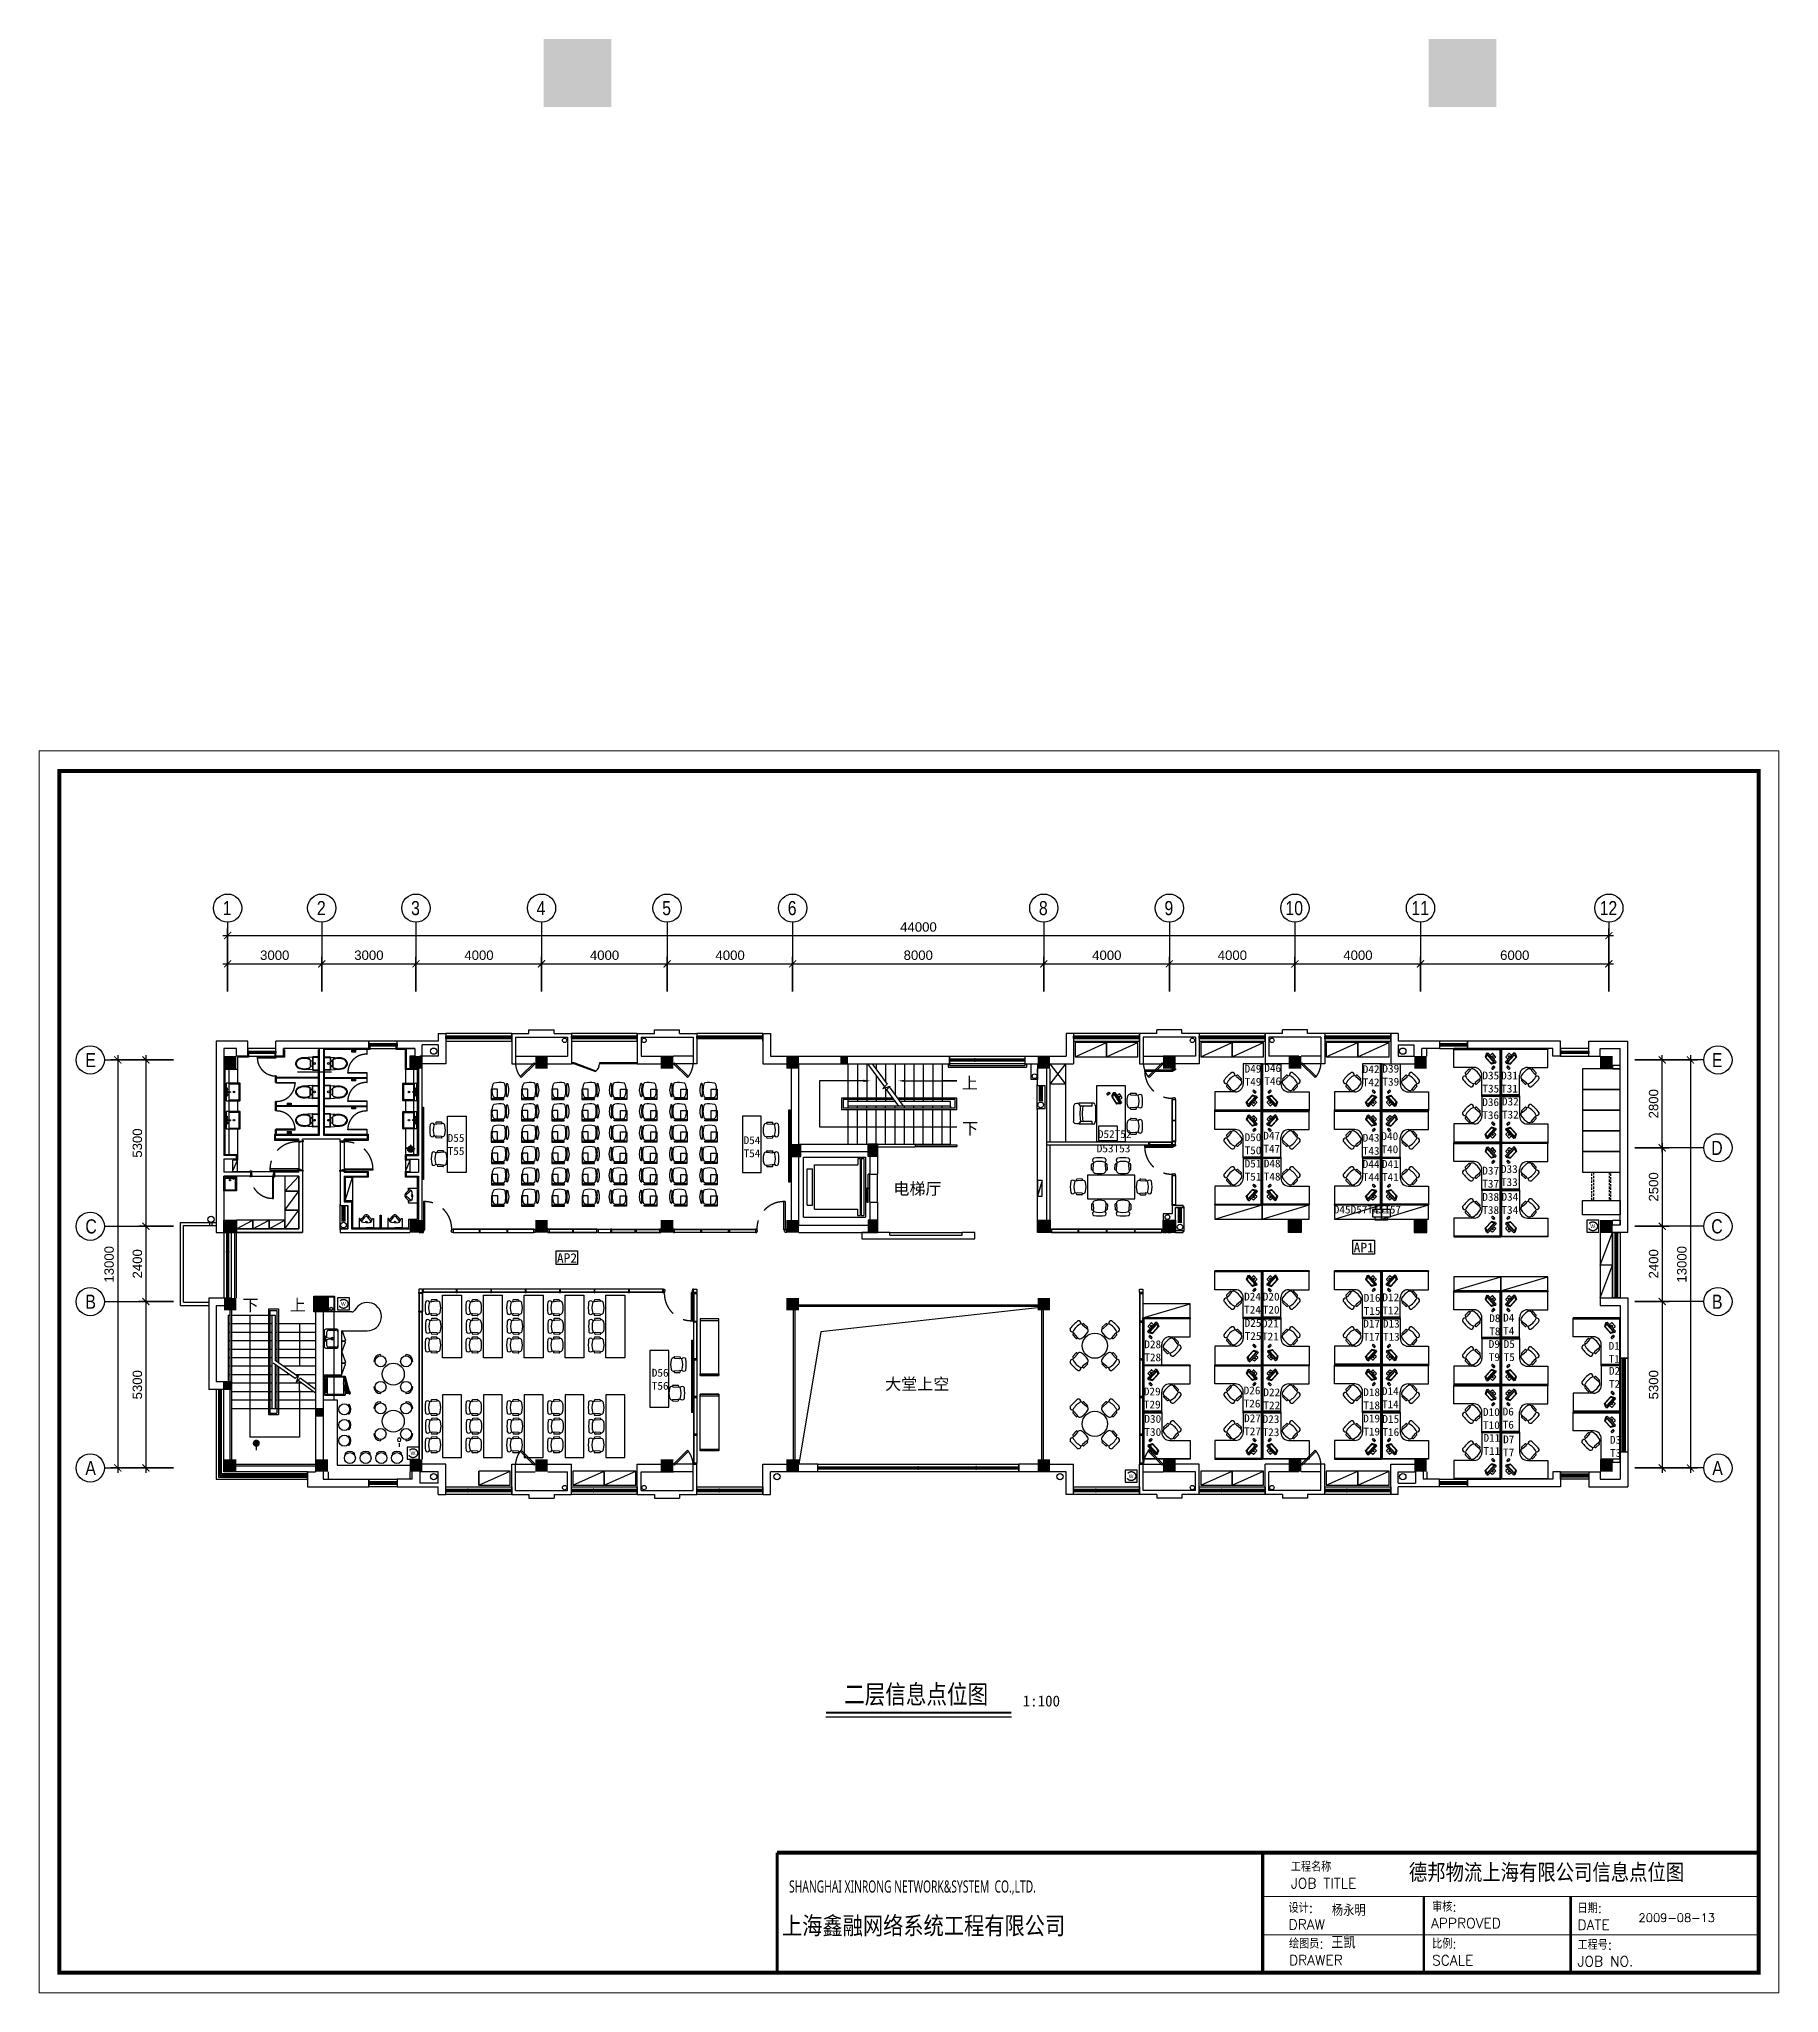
# Model space of a CAD drawing. Header units: millimetres. Extents: x 526420 to 928802, y 401925 to 509768.
# Drawn here: x 598341 to 653764, y 403213 to 465460 of the extents above; entities that cross this region are included whole.
import ezdxf
from ezdxf.enums import TextEntityAlignment as Align

# ---------------------------------------------------------------- set-up
doc = ezdxf.new("R2010")
doc.units = ezdxf.units.MM
doc.header["$LTSCALE"] = 3000
doc.header["$MEASUREMENT"] = 0
for name, pattern in [('CENTER', [2, 1.25, -0.25, 0.25, -0.25]), ('DASH', [0.35, 0.25, -0.1]), ('DASHED', [0.75, 0.5, -0.25]), ('DASHED2', [0.375, 0.25, -0.125]), ('HIDDEN', [0.375, 0.25, -0.125]), ('HIDDEN2', [0.1875, 0.125, -0.0625]), ('TRATTEGGIATA2', [0.375, 0.25, -0.125])]:
    doc.linetypes.add(name, pattern=pattern)
doc.layers.get('0').update_dxf_attribs({"linetype": 'CONTINUOUS'})
for name, color, linetype in [('4', 4, 'CONTINUOUS'), ('8', 8, 'CONTINUOUS'), ('A', 7, 'CONTINUOUS'), ('A-GRID', 1, 'CONTINUOUS'), ('D-GJG', 7, 'CONTINUOUS'), ('D-WALL', 7, 'CONTINUOUS'), ('D-WINDOW', 7, 'CONTINUOUS'), ('P-DOOR', 7, 'CONTINUOUS'), ('P-FURNI-A', 7, 'CONTINUOUS'), ('P-FURNI-I', 7, 'CONTINUOUS'), ('P-STAIR', 7, 'CONTINUOUS'), ('P-TEXT', 7, 'CONTINUOUS'), ('P-WALL', 7, 'CONTINUOUS'), ('TREE', 7, 'CONTINUOUS'), ('环控', 3, 'CONTINUOUS'), ('窗台线', 7, 'CONTINUOUS'), ('高间隔', 7, 'CONTINUOUS')]:
    doc.layers.add(name, color=color, linetype=linetype)
doc.styles.add('Arial', font='ARIAL.TTF')
doc.styles.get("Standard").update_dxf_attribs({"font": 'romans.shx', "width": 0.65, "bigfont": 'hzfs1.shx'})
doc.styles.add('TITLE', font='ARIAL.TTF')
doc.styles.add('宋体', font='SimSun.ttf')

msp = doc.modelspace()

# ---------------------------------------------------------------- texts
at = {"color": 0, "linetype": 'DASH', "style": 'Arial'}
msp.add_text('PRINTER', height=84, dxfattribs=at).set_placement((640842, 428026))
at = {"layer": '4', "color": 0, "style": '宋体'}
msp.add_text('1:100', height=350, dxfattribs=at).set_placement((629674, 412338, -31883))
at = {"layer": '8', "color": 0, "style": '宋体', "width": 0.8}
msp.add_text('二层信息点位图', height=600, dxfattribs=at).set_placement((623989, 412427, -31883))
at = {"layer": 'A', "linetype": 'ByBlock', "lineweight": 0}
for s, height, p in [('工程名称', 322.2, (638216, 407076)), ('德邦物流上海有限公司信息点位图', 584.58, (641977, 406745)), ('JOB TITLE', 322.2, (638216, 406544)), ('设计:', 322.2, (638143, 405764)), ('杨永明', 359.3, (639522, 405667)), ('审核:', 322.2, (642717, 405803)), ('日期:', 322.2, (647347, 405755)), ('上海鑫融网络系统工程有限公司', 644.45, (622006, 405010)), ('DRAW', 322.2, (638143, 405232)), ('APPROVED', 322.2, (642682, 405272)), ('DATE', 322.2, (647347, 405223)), ('绘图员:', 322.2, (638158, 404627)), ('王凯', 389.3, (639503, 404626)), ('比例:', 322.2, (642717, 404623)), ('工程号:', 322.2, (647347, 404589)), ('DRAWER', 322.2, (638158, 404096)), ('SCALE', 322.2, (642717, 404091)), ('JOB NO.', 322.2, (647347, 404058))]:
    msp.add_text(s, height=height, dxfattribs=at).set_placement(p)
at = {"layer": 'A', "linetype": 'ByBlock', "lineweight": 0, "insert": (622233, 406796), "char_height": 386.672, "width": 20453.43, "attachment_point": 1}
msp.add_mtext('{\\fLucida Handwriting|b0|i0|c0|p66;SHANGHAI \\fLucida Handwriting|b0|i0|c134|p66;XINRONG\\fLucida Handwriting|b0|i0|c0|p66; NETWORK&SYSTEM  CO.,LTD.}', dxfattribs=at)
at = {"layer": 'A-GRID', "color": 0, "style": 'Arial', "width": 0.8}
for s, p in [('1', (604191, 437549)), ('2', (607191, 437549)), ('3', (610191, 437549)), ('4', (614191, 437549)), ('5', (618191, 437549)), ('6', (622191, 437549)), ('8', (630191, 437549)), ('9', (634191, 437549)), ('10', (638045, 437549)), ('11', (642058, 437549)), ('12', (648054, 437549)), ('E', (599816, 432709)), ('E', (651629, 432709)), ('D', (651609, 429909)), ('C', (599816, 427409)), ('C', (651609, 427409)), ('B', (599816, 425009)), ('B', (651632, 425009)), ('A', (599816, 419709)), ('A', (651642, 419709))]:
    msp.add_text(s, height=450, dxfattribs=at).set_placement(p)
at = {"layer": 'A-GRID', "color": 0, "style": 'Arial'}
for s, p in [('44000', (625772, 437023)), ('3000', (605382, 436123)), ('3000', (608382, 436123)), ('4000', (611888, 436123)), ('4000', (615888, 436123)), ('4000', (619888, 436123)), ('8000', (625882, 436123)), ('4000', (631888, 436123)), ('4000', (635888, 436123)), ('4000', (639888, 436123)), ('6000', (644883, 436123))]:
    msp.add_text(s, height=300, dxfattribs=at).set_placement(p)
for s, p in [('2800', (649921, 431075)), ('5300', (601621, 429822)), ('2500', (649921, 428425)), ('13000', (600721, 425842)), ('2400', (601621, 425975)), ('2400', (649921, 425975)), ('13000', (650821, 425842)), ('5300', (601621, 422122)), ('5300', (649921, 422122))]:
    msp.add_text(s, height=300, rotation=90, dxfattribs=at).set_placement(p)
at = {"layer": 'P-FURNI-I', "color": 0, "linetype": 'DASH', "style": 'TITLE'}
for p in [(647757, 427580), (607958, 425108), (610174, 420351), (633053, 419620)]:
    msp.add_text('W.', height=115.2, dxfattribs=at).set_placement(p)
at = {"layer": 'P-FURNI-I', "color": 6, "ltscale": 0.7, "attachment_point": 1}
for s, insert, char_height, width in [('{\\fKaiTi_GB2312|b0|i0|c134|p49;\\W1.05;\\C3;D49\\PT49}', (636743, 432782), 250, 339.37), ('{\\fKaiTi_GB2312|b0|i0|c134|p49;\\W1.05;\\C3;D42\\PT42}', (640506, 432766), 250, 339.37), ('{\\fKaiTi_GB2312|b0|i0|c134|p49;\\W1.05;\\C3;D39\\PT39}', (641133, 432784), 250, 339.37), ('{\\fKaiTi_GB2312|b0|i0|c134|p49;\\W1.05;\\C3;D35\\PT35}', (644319, 432566), 250, 280.11), ('{\\fKaiTi_GB2312|b0|i0|c134|p49;\\W1.05;\\C3;D31\\PT31}', (644916, 432565), 250, 339.37), ('{\\fKaiTi_GB2312|b0|i0|c134|p49;\\W1.05;\\C3;D36\\PT36}', (644315, 431718), 250, 280.11), ('{\\fKaiTi_GB2312|b0|i0|c134|p49;\\W1.05;\\C3;D32\\PT32}', (644942, 431737), 250, 339.37), ('{\\fKaiTi_GB2312|b0|i0|c134|p49;\\W1.05;\\C3;D55\\PT55}', (611356, 430575), 250, 339.37), ('{\\fKaiTi_GB2312|b0|i0|c134|p49;\\W1.05;\\C3;D54\\PT54}', (620783, 430504), 250, 339.37), ('{\\fKaiTi_GB2312|b0|i0|c134|p49;\\W1.05;\\C3;D53T53}', (632034, 430243), 250, 339.37), ('{\\fKaiTi_GB2312|b0|i0|c134|p49;\\W1.05;\\C3;D52T52}', (632069, 430699), 250, 339.37), ('{\\fKaiTi_GB2312|b0|i0|c134|p49;\\W1.05;\\C3;D50\\PT50}', (636743, 430599), 250, 339.37), ('{\\fKaiTi_GB2312|b0|i0|c134|p49;\\W1.05;\\C3;D47\\PT47}', (637338, 430649), 250, 528.81), ('{\\fKaiTi_GB2312|b0|i0|c134|p49;\\W1.05;\\C3;D43\\PT43}', (640506, 430582), 250, 339.37), ('{\\fKaiTi_GB2312|b0|i0|c134|p49;\\W1.05;\\C3;D40\\PT40}', (641101, 430633), 250, 528.81), ('{\\fKaiTi_GB2312|b0|i0|c134|p49;\\W1.05;\\C3;D51\\PT51}', (636743, 429760), 250, 339.37), ('{\\fKaiTi_GB2312|b0|i0|c134|p49;\\W1.05;\\C3;D48\\PT48}', (637354, 429763), 250, 339.37), ('{\\fKaiTi_GB2312|b0|i0|c134|p49;\\W1.05;\\C3;D44\\PT44}', (640506, 429744), 250, 339.37), ('{\\fKaiTi_GB2312|b0|i0|c134|p49;\\W1.05;\\C3;D41\\PT41}', (641117, 429747), 250, 339.37), ('{\\fKaiTi_GB2312|b0|i0|c134|p49;\\W1.05;\\C3;D37\\PT37}', (644315, 429535), 250, 339.37), ('{\\fKaiTi_GB2312|b0|i0|c134|p49;\\W1.05;\\C3;D33\\PT33}', (644910, 429586), 250, 339.37), ('{\\fKaiTi_GB2312|b0|i0|c134|p49;\\W1.05;\\C3;D45D57T45T57}', (639584, 428295), 250, 2218.07), ('{\\fKaiTi_GB2312|b0|i0|c134|p49;\\W1.05;\\C3;D38\\PT38}', (644315, 428697), 250, 339.37), ('{\\fKaiTi_GB2312|b0|i0|c134|p49;\\W1.05;\\C3;D34\\PT34}', (644926, 428700), 250, 339.37), ('{\\fSimHei|b0|i0|c134|p2;\\W1.05;AP1}', (640217, 427110), 300, 434.34), ('{\\fSimHei|b0|i0|c134|p2;\\W1.05;AP2}', (614836, 426776), 300, 434.34), ('{\\fKaiTi_GB2312|b0|i0|c134|p49;\\W1.05;\\C3;D24\\PT24}', (636728, 425521), 250, 339.37), ('{\\fKaiTi_GB2312|b0|i0|c134|p49;\\W1.05;\\C3;D20\\PT20}', (637322, 425521), 250, 339.37), ('{\\fKaiTi_GB2312|b0|i0|c134|p49;\\W1.05;\\C3;D16\\PT15}', (640538, 425482), 250, 339.37), ('{\\fKaiTi_GB2312|b0|i0|c134|p49;\\W1.05;\\C3;D12\\PT12}', (641133, 425498), 250, 339.37), ('{\\fKaiTi_GB2312|b0|i0|c134|p49;\\W1.05;\\C3;D25\\PT25}', (636744, 424683), 250, 472.17), ('{\\fKaiTi_GB2312|b0|i0|c134|p49;\\W1.05;\\C3;D21\\PT21}', (637297, 424667), 250, 596.97), ('{\\fKaiTi_GB2312|b0|i0|c134|p49;\\W1.05;\\C3;D17\\PT17}', (640522, 424659), 250, 339.37), ('{\\fKaiTi_GB2312|b0|i0|c134|p49;\\W1.05;\\C3;D13\\PT13}', (641149, 424659), 250, 339.37), ('{\\fKaiTi_GB2312|b0|i0|c134|p49;\\W1.05;\\C3;D8\\PT8}', (644536, 424833), 250, 339.37), ('{\\fKaiTi_GB2312|b0|i0|c134|p49;\\W1.05;\\C3;D4\\PT4}', (644979, 424849), 250, 339.37), ('{\\fKaiTi_GB2312|b0|i0|c134|p49;\\W1.05;\\C3;D28\\PT28}', (633549, 424003), 250, 339.37), ('{\\fKaiTi_GB2312|b0|i0|c134|p49;\\W1.05;\\C3;D5\\PT5}', (644995, 424011), 250, 339.37), ('{\\fKaiTi_GB2312|b0|i0|c134|p49;\\W1.05;\\C3;D1\\PT1}', (648340, 423954), 250, 339.37), ('{\\fKaiTi_GB2312|b0|i0|c134|p49;\\W1.05;\\C3;D56\\PT56}', (617859, 423096), 250, 339.37), ('{\\fKaiTi_GB2312|b0|i0|c134|p49;\\W1.05;\\C3;D2\\PT2}', (648350, 423157), 250, 339.37), ('{\\fKaiTi_GB2312|b0|i0|c134|p49;\\W1.05;\\C3;D29\\PT29}', (633533, 422500), 250, 339.37), ('{\\fKaiTi_GB2312|b0|i0|c134|p49;\\W1.05;\\C3;D26\\PT26}', (636713, 422532), 250, 339.37), ('{\\fKaiTi_GB2312|b0|i0|c134|p49;\\W1.05;\\C3;D22\\PT22}', (637341, 422473), 250, 339.37), ('{\\fKaiTi_GB2312|b0|i0|c134|p49;\\W1.05;\\C3;D18\\PT18}', (640522, 422476), 250, 339.37), ('{\\fKaiTi_GB2312|b0|i0|c134|p49;\\W1.05;\\C3;D14\\PT14}', (641117, 422508), 250, 339.37), ('{\\fKaiTi_GB2312|b0|i0|c134|p49;\\W1.05;\\C3;D30\\PT30}', (633551, 421626), 250, 339.37), ('{\\fKaiTi_GB2312|b0|i0|c134|p49;\\W1.05;\\C3;D27\\PT27}', (636728, 421646), 250, 339.37), ('{\\fKaiTi_GB2312|b0|i0|c134|p49;\\W1.05;\\C3;D23\\PT23}', (637316, 421619), 250, 339.37), ('{\\fKaiTi_GB2312|b0|i0|c134|p49;\\W1.05;\\C3;D19\\PT19}', (640522, 421638), 250, 339.37), ('{\\fKaiTi_GB2312|b0|i0|c134|p49;\\W1.05;\\C3;D15\\PT16}', (641133, 421622), 250, 339.37), ('{\\fKaiTi_GB2312|b0|i0|c134|p49;\\W1.05;\\C3;D10\\PT10}', (644338, 421843), 250, 339.37), ('{\\fKaiTi_GB2312|b0|i0|c134|p49;\\W1.05;\\C3;D6\\PT6}', (644963, 421859), 250, 339.37), ('{\\fKaiTi_GB2312|b0|i0|c134|p49;\\W1.05;\\C3;D11\\PT11}', (644353, 421020), 250, 339.37), ('{\\fKaiTi_GB2312|b0|i0|c134|p49;\\W1.05;\\C3;D7\\PT7}', (644979, 420973), 250, 339.37), ('{\\fKaiTi_GB2312|b0|i0|c134|p49;\\W1.05;\\C3;D3\\PT3}', (648382, 420958), 250, 339.37)]:
    msp.add_mtext(s, dxfattribs=dict(at, insert=insert, char_height=char_height, width=width))
at = {"layer": 'P-FURNI-I', "color": 1, "ltscale": 0.7, "char_height": 250, "width": 339.37, "attachment_point": 1}
for s, insert in [('{\\fKaiTi_GB2312|b0|i0|c134|p49;\\W1.05;\\C3;D46\\PT46}', (637370, 432801)), ('{\\fKaiTi_GB2312|b0|i0|c134|p49;\\W1.05;\\C3;D9\\PT9}', (644520, 424011))]:
    msp.add_mtext(s, dxfattribs=dict(at, insert=insert))
at = {"layer": 'P-TEXT', "color": 0, "style": 'Arial'}
for s, p in [('上', (628248, 432014)), ('下', (628259, 430565)), ('下', (605336, 424939)), ('上', (606836, 424939))]:
    msp.add_text(s, height=375, dxfattribs=at).set_placement(p, align=Align.RIGHT)
for s, p in [('电梯厅', (625555, 428646)), ('大堂上空', (625292, 422426))]:
    msp.add_text(s, height=375, dxfattribs=at).set_placement(p)

# ---------------------------------------------------------------- blocks, each defined once
blk = doc.blocks.new('日期')
at = {"layer": 'A', "linetype": 'ByBlock', "lineweight": 0}
blk.add_text('2009-08-13', height=268.1, dxfattribs=at).set_placement((577160, 406164))

# ---------------------------------------------------------------- hatches: boundary and pattern name
at = {"layer": 'D-WALL', "ltscale": 100}
for points in [[(614415, 463300), (616575, 463300), (616575, 465460), (614415, 465460)], [(642603, 463300), (644763, 463300), (644763, 465460), (642603, 465460)]]:
    msp.add_hatch(color=7, dxfattribs=at).paths.add_polyline_path(points)

# ---------------------------------------------------------------- linework, layer by layer
at = {"color": 0}
for p, q in [((606964, 432946), (606964, 432968)), ((606964, 432673), (606964, 432695)), ((606974, 432940), (606974, 432701)), ((606974, 432914), (607003, 432914)), ((606974, 432894), (606987, 432894)), ((606974, 432884), (606987, 432884)), ((606974, 432758), (606987, 432758)), ((606974, 432748), (606987, 432748)), ((606974, 432728), (607003, 432728)), ((606987, 432894), (606987, 432748)), ((606987, 432889), (607003, 432889)), ((606987, 432753), (607003, 432753)), ((607699, 432914), (607671, 432914)), ((607686, 432889), (607671, 432889)), ((607686, 432753), (607671, 432753)), ((607699, 432728), (607671, 432728)), ((607686, 432894), (607686, 432748)), ((607699, 432894), (607686, 432894)), ((607699, 432884), (607686, 432884)), ((607699, 432758), (607686, 432758)), ((607699, 432748), (607686, 432748)), ((607699, 432940), (607699, 432701)), ((607710, 432946), (607710, 432968)), ((607710, 432673), (607710, 432695)), ((606964, 432065), (606964, 432043)), ((606974, 431798), (606974, 432037)), ((606974, 432010), (607003, 432010)), ((607699, 432010), (607671, 432010)), ((607699, 431798), (607699, 432037)), ((607710, 432065), (607710, 432043)), ((613235, 431999), (613203, 431999)), ((613242, 432182), (613226, 432178)), ((613242, 432182), (613263, 432182)), ((614197, 431999), (614164, 431999)), ((614203, 432182), (614188, 432178)), ((614203, 432182), (614224, 432182)), ((615158, 431999), (615126, 431999)), ((615165, 432182), (615149, 432178)), ((615165, 432182), (615186, 432182)), ((616120, 431999), (616087, 431999)), ((616126, 432182), (616111, 432178)), ((616126, 432182), (616147, 432182)), ((616568, 432182), (616547, 432182)), ((616568, 432182), (616583, 432178)), ((616574, 431999), (616607, 431999)), ((617529, 432182), (617508, 432182)), ((617529, 432182), (617544, 432178)), ((617536, 431999), (617568, 431999)), ((618491, 432182), (618469, 432182)), ((618491, 432182), (618506, 432178)), ((618497, 431999), (618529, 431999)), ((619452, 432182), (619431, 432182)), ((619452, 432182), (619467, 432178)), ((619458, 431999), (619491, 431999)), ((606964, 431792), (606964, 431770)), ((606974, 431990), (606987, 431990)), ((606974, 431980), (606987, 431980)), ((606974, 431854), (606987, 431854)), ((606974, 431844), (606987, 431844)), ((606974, 431824), (607003, 431824)), ((606987, 431844), (606987, 431990)), ((606987, 431985), (607003, 431985)), ((606987, 431849), (607003, 431849)), ((607686, 431985), (607671, 431985)), ((607686, 431849), (607671, 431849)), ((607699, 431824), (607671, 431824)), ((607686, 431844), (607686, 431990)), ((607699, 431990), (607686, 431990)), ((607699, 431980), (607686, 431980)), ((607699, 431854), (607686, 431854)), ((607699, 431844), (607686, 431844)), ((607710, 431792), (607710, 431770)), ((613235, 431953), (613203, 431953)), ((613242, 431772), (613226, 431776)), ((613242, 431502), (613226, 431498)), ((613242, 431772), (613263, 431772)), ((613242, 431502), (613263, 431502)), ((614197, 431953), (614164, 431953)), ((614203, 431772), (614188, 431776)), ((614203, 431502), (614188, 431498)), ((614203, 431772), (614224, 431772)), ((614203, 431502), (614224, 431502)), ((615158, 431953), (615126, 431953)), ((615165, 431772), (615149, 431776)), ((615165, 431502), (615149, 431498)), ((615165, 431772), (615186, 431772)), ((615165, 431502), (615186, 431502)), ((616120, 431953), (616087, 431953)), ((616126, 431772), (616111, 431776)), ((616126, 431502), (616111, 431498)), ((616126, 431772), (616147, 431772)), ((616126, 431502), (616147, 431502)), ((616568, 431772), (616547, 431772)), ((616568, 431502), (616547, 431502)), ((616568, 431772), (616583, 431776)), ((616568, 431502), (616583, 431498)), ((616574, 431953), (616607, 431953)), ((617529, 431772), (617508, 431772)), ((617529, 431502), (617508, 431502)), ((617529, 431772), (617544, 431776)), ((617529, 431502), (617544, 431498)), ((617536, 431953), (617568, 431953)), ((618491, 431772), (618469, 431772)), ((618491, 431502), (618469, 431502)), ((618491, 431772), (618506, 431776)), ((618491, 431502), (618506, 431498)), ((618497, 431953), (618530, 431953)), ((619452, 431772), (619431, 431772)), ((619452, 431502), (619431, 431502)), ((619452, 431772), (619467, 431776)), ((619452, 431502), (619467, 431498)), ((619458, 431953), (619491, 431953)), ((606964, 431162), (606964, 431139)), ((606964, 430889), (606964, 430866)), ((606974, 430894), (606974, 431133)), ((606974, 431106), (607003, 431106)), ((606974, 431086), (606987, 431086)), ((606974, 431076), (606987, 431076)), ((606974, 430951), (606987, 430951)), ((606974, 430941), (606987, 430941)), ((606974, 430921), (607003, 430921)), ((606987, 430941), (606987, 431086)), ((606987, 431081), (607003, 431081)), ((606987, 430946), (607003, 430946)), ((607699, 431106), (607671, 431106)), ((607686, 431081), (607671, 431081)), ((607686, 430946), (607671, 430946)), ((607699, 430921), (607671, 430921)), ((607686, 430941), (607686, 431086)), ((607699, 431086), (607686, 431086)), ((607699, 431076), (607686, 431076)), ((607699, 430951), (607686, 430951)), ((607699, 430941), (607686, 430941)), ((607699, 430894), (607699, 431133)), ((607710, 431162), (607710, 431139)), ((607710, 430889), (607710, 430866)), ((613235, 431319), (613203, 431319)), ((613235, 431273), (613203, 431273)), ((613242, 431092), (613226, 431096)), ((613242, 430822), (613226, 430818)), ((613242, 431092), (613263, 431092)), ((613242, 430822), (613263, 430822)), ((614197, 431319), (614164, 431319)), ((614197, 431273), (614164, 431273)), ((614203, 431092), (614188, 431096)), ((614203, 430822), (614188, 430818)), ((614203, 431092), (614224, 431092)), ((614203, 430822), (614224, 430822)), ((615158, 431319), (615126, 431319)), ((615158, 431273), (615126, 431273)), ((615165, 431092), (615149, 431096)), ((615165, 430822), (615149, 430818)), ((615165, 431092), (615186, 431092)), ((615165, 430822), (615186, 430822)), ((616120, 431319), (616087, 431319)), ((616120, 431273), (616087, 431273)), ((616126, 431092), (616111, 431096)), ((616126, 430822), (616111, 430818)), ((616126, 431092), (616147, 431092)), ((616126, 430822), (616147, 430822)), ((616568, 431092), (616547, 431092)), ((616568, 430822), (616547, 430822)), ((616568, 431092), (616583, 431096)), ((616568, 430822), (616583, 430818)), ((616574, 431319), (616607, 431319)), ((616574, 431273), (616607, 431273)), ((617529, 431092), (617508, 431092)), ((617529, 430822), (617508, 430822)), ((617529, 431092), (617544, 431096)), ((617529, 430822), (617544, 430818)), ((617536, 431319), (617568, 431319)), ((617536, 431273), (617568, 431273)), ((618491, 431092), (618469, 431092)), ((618491, 430822), (618469, 430822)), ((618491, 431092), (618506, 431096)), ((618491, 430822), (618506, 430818)), ((618497, 431319), (618529, 431319)), ((618497, 431273), (618530, 431273)), ((619452, 431092), (619431, 431092)), ((619452, 430822), (619431, 430822)), ((619452, 431092), (619467, 431096)), ((619452, 430822), (619467, 430818)), ((619458, 431319), (619491, 431319)), ((619458, 431273), (619491, 431273)), ((613235, 430639), (613203, 430639)), ((613235, 430593), (613203, 430593)), ((613242, 430412), (613226, 430416)), ((613247, 430142), (613232, 430138)), ((613242, 430412), (613263, 430412)), ((613247, 430142), (613268, 430142)), ((614197, 430639), (614164, 430639)), ((614197, 430593), (614164, 430593)), ((614203, 430412), (614188, 430416)), ((614208, 430142), (614193, 430138)), ((614203, 430412), (614224, 430412)), ((614208, 430142), (614230, 430142)), ((615158, 430639), (615126, 430639)), ((615158, 430593), (615126, 430593)), ((615165, 430412), (615149, 430416)), ((615170, 430142), (615155, 430138)), ((615165, 430412), (615186, 430412)), ((615170, 430142), (615191, 430142)), ((616120, 430639), (616087, 430639)), ((616120, 430593), (616087, 430593)), ((616126, 430412), (616111, 430416)), ((616131, 430142), (616116, 430138)), ((616126, 430412), (616147, 430412)), ((616131, 430142), (616152, 430142)), ((616562, 430142), (616541, 430142)), ((616568, 430412), (616547, 430412)), ((616562, 430142), (616578, 430138)), ((616568, 430412), (616583, 430416)), ((616574, 430639), (616607, 430639)), ((616574, 430593), (616607, 430593)), ((617524, 430142), (617503, 430142)), ((617529, 430412), (617508, 430412)), ((617524, 430142), (617539, 430138)), ((617529, 430412), (617544, 430416)), ((617536, 430639), (617568, 430639)), ((617536, 430593), (617568, 430593)), ((618485, 430142), (618464, 430142)), ((618491, 430412), (618469, 430412)), ((618485, 430142), (618501, 430138)), ((618491, 430412), (618506, 430416)), ((618497, 430639), (618529, 430639)), ((618497, 430593), (618530, 430593)), ((619447, 430142), (619426, 430142)), ((619452, 430412), (619431, 430412)), ((619447, 430142), (619462, 430138)), ((619452, 430412), (619467, 430416)), ((619458, 430639), (619491, 430639)), ((619458, 430593), (619491, 430593)), ((613241, 429959), (613208, 429959)), ((613241, 429913), (613208, 429913)), ((613247, 429732), (613232, 429736)), ((613247, 429732), (613268, 429732)), ((614202, 429959), (614170, 429959)), ((614202, 429913), (614170, 429913)), ((614208, 429732), (614193, 429736)), ((614208, 429732), (614230, 429732)), ((615163, 429959), (615131, 429959)), ((615163, 429913), (615131, 429913)), ((615170, 429732), (615155, 429736)), ((615170, 429732), (615191, 429732)), ((616125, 429959), (616092, 429959)), ((616125, 429913), (616092, 429913)), ((616131, 429732), (616116, 429736)), ((616131, 429732), (616152, 429732)), ((616562, 429732), (616541, 429732)), ((616562, 429732), (616578, 429736)), ((616569, 429959), (616601, 429959)), ((616569, 429913), (616601, 429913)), ((617524, 429732), (617503, 429732)), ((617524, 429732), (617539, 429736)), ((617530, 429959), (617563, 429959)), ((617530, 429913), (617563, 429913)), ((618485, 429732), (618464, 429732)), ((618485, 429732), (618501, 429736)), ((618492, 429959), (618524, 429959)), ((618492, 429913), (618524, 429913)), ((619447, 429732), (619426, 429732)), ((619447, 429732), (619462, 429736)), ((619453, 429959), (619486, 429959)), ((619453, 429913), (619486, 429913)), ((613241, 429279), (613208, 429279)), ((613241, 429233), (613208, 429233)), ((613247, 429462), (613232, 429458)), ((613247, 429052), (613232, 429056)), ((613247, 429462), (613268, 429462)), ((613247, 429052), (613268, 429052)), ((614202, 429279), (614170, 429279)), ((614202, 429233), (614170, 429233)), ((614208, 429462), (614193, 429458)), ((614208, 429052), (614193, 429056)), ((614208, 429462), (614230, 429462)), ((614208, 429052), (614230, 429052)), ((615163, 429279), (615131, 429279)), ((615163, 429233), (615131, 429233)), ((615170, 429462), (615155, 429458)), ((615170, 429052), (615155, 429056)), ((615170, 429462), (615191, 429462)), ((615170, 429052), (615191, 429052)), ((616125, 429279), (616092, 429279)), ((616125, 429233), (616092, 429233)), ((616131, 429462), (616116, 429458)), ((616131, 429052), (616116, 429056)), ((616131, 429462), (616152, 429462)), ((616131, 429052), (616152, 429052)), ((616562, 429462), (616541, 429462)), ((616562, 429052), (616541, 429052)), ((616562, 429462), (616578, 429458)), ((616562, 429052), (616578, 429056)), ((616569, 429279), (616601, 429279)), ((616569, 429233), (616601, 429233)), ((617524, 429462), (617503, 429462)), ((617524, 429052), (617503, 429052)), ((617524, 429462), (617539, 429458)), ((617524, 429052), (617539, 429056)), ((617530, 429279), (617563, 429279)), ((617530, 429233), (617563, 429233)), ((618485, 429462), (618464, 429462)), ((618485, 429052), (618464, 429052)), ((618485, 429462), (618501, 429458)), ((618485, 429052), (618501, 429056)), ((618492, 429279), (618524, 429279)), ((618492, 429233), (618524, 429233)), ((619447, 429462), (619426, 429462)), ((619447, 429052), (619426, 429052)), ((619447, 429462), (619462, 429458)), ((619447, 429052), (619462, 429056)), ((619453, 429279), (619486, 429279)), ((619453, 429233), (619486, 429233)), ((613241, 428599), (613208, 428599)), ((613241, 428553), (613208, 428553)), ((613247, 428782), (613232, 428778)), ((613247, 428372), (613232, 428376)), ((613247, 428782), (613268, 428782)), ((613247, 428372), (613268, 428372)), ((614202, 428599), (614170, 428599)), ((614202, 428553), (614170, 428553)), ((614208, 428782), (614193, 428778)), ((614208, 428372), (614193, 428376)), ((614208, 428782), (614230, 428782)), ((614208, 428372), (614230, 428372)), ((615163, 428599), (615131, 428599)), ((615163, 428553), (615131, 428553)), ((615170, 428782), (615155, 428778)), ((615170, 428372), (615155, 428376)), ((615170, 428782), (615191, 428782)), ((615170, 428372), (615191, 428372)), ((616125, 428599), (616092, 428599)), ((616125, 428553), (616092, 428553)), ((616131, 428782), (616116, 428778)), ((616131, 428372), (616116, 428376)), ((616131, 428782), (616152, 428782)), ((616131, 428372), (616152, 428372)), ((616562, 428782), (616541, 428782)), ((616562, 428372), (616541, 428372)), ((616562, 428782), (616578, 428778)), ((616562, 428372), (616578, 428376)), ((616569, 428599), (616601, 428599)), ((616569, 428553), (616601, 428553)), ((617524, 428782), (617503, 428782)), ((617524, 428372), (617503, 428372)), ((617524, 428782), (617539, 428778)), ((617524, 428372), (617539, 428376)), ((617530, 428599), (617563, 428599)), ((617530, 428553), (617563, 428553)), ((618485, 428782), (618464, 428782)), ((618485, 428372), (618464, 428372)), ((618485, 428782), (618501, 428778)), ((618485, 428372), (618501, 428376)), ((618492, 428599), (618524, 428599)), ((618492, 428553), (618524, 428553)), ((619447, 428782), (619426, 428782)), ((619447, 428372), (619426, 428372)), ((619447, 428782), (619462, 428778)), ((619447, 428372), (619462, 428376)), ((619453, 428599), (619486, 428599)), ((619453, 428553), (619486, 428553))]:
    msp.add_line(p, q, dxfattribs=at)
at = {"color": 0, "ltscale": 0.7}
for p, q in [((623867, 433057), (624107, 433057)), ((623867, 432817), (624107, 432817)), ((622307, 429857), (622607, 429857)), ((625047, 427837), (624747, 427837)), ((624747, 427837), (624747, 427437)), ((625047, 427837), (625047, 427437)), ((625047, 427437), (624747, 427437)), ((625047, 427437), (624747, 427437)), ((625047, 427437), (624747, 427437)), ((625047, 427437), (624747, 427437)), ((625047, 427437), (624747, 427437))]:
    msp.add_line(p, q, dxfattribs=at)
at = {"color": 0, "ltscale": 2}
for p, q in [((604330, 431991), (604330, 432035)), ((604340, 431991), (604340, 432035)), ((610334, 431991), (610334, 432035)), ((610344, 431991), (610344, 432035)), ((630127, 432157), (630147, 432157)), ((630127, 432157), (630127, 431357)), ((630147, 432127), (630147, 432157)), ((630147, 432127), (630387, 432127)), ((630187, 432083), (630317, 432083)), ((630187, 432083), (630317, 432083)), ((630187, 432043), (630317, 432043)), ((630187, 432043), (630317, 432043)), ((630187, 432003), (630317, 432003)), ((630187, 432003), (630317, 432003)), ((630387, 431387), (630387, 432127)), ((604330, 431976), (604330, 431983)), ((604330, 431859), (604330, 431851)), ((604330, 431843), (604330, 431800)), ((604340, 431976), (604340, 431983)), ((604340, 431859), (604340, 431851)), ((604340, 431843), (604340, 431800)), ((610334, 431976), (610334, 431983)), ((610334, 431859), (610334, 431851)), ((610334, 431843), (610334, 431800)), ((610344, 431976), (610344, 431983)), ((610344, 431859), (610344, 431851)), ((610344, 431843), (610344, 431800)), ((612747, 431708), (612747, 431678)), ((613147, 431708), (612747, 431708)), ((612747, 431678), (613147, 431678)), ((613147, 431678), (613147, 431708)), ((613708, 431708), (613708, 431678)), ((614108, 431708), (613708, 431708)), ((613708, 431678), (614108, 431678)), ((614108, 431678), (614108, 431708)), ((614670, 431708), (614670, 431678)), ((615070, 431708), (614670, 431708)), ((614670, 431678), (615070, 431678)), ((615070, 431678), (615070, 431708)), ((615631, 431708), (615631, 431678)), ((616031, 431708), (615631, 431708)), ((615631, 431678), (616031, 431678)), ((616031, 431678), (616031, 431708)), ((616663, 431678), (616663, 431708)), ((616663, 431708), (617063, 431708)), ((617063, 431678), (616663, 431678)), ((617063, 431708), (617063, 431678)), ((617624, 431678), (617624, 431708)), ((617624, 431708), (618024, 431708)), ((618024, 431678), (617624, 431678)), ((618024, 431708), (618024, 431678)), ((618585, 431678), (618585, 431708)), ((618585, 431708), (618985, 431708)), ((618985, 431678), (618585, 431678)), ((618985, 431708), (618985, 431678)), ((619547, 431678), (619547, 431708)), ((619547, 431708), (619947, 431708)), ((619947, 431678), (619547, 431678)), ((619947, 431708), (619947, 431678)), ((630147, 431387), (630147, 431357)), ((630147, 431387), (630387, 431387)), ((630187, 431963), (630317, 431963)), ((630187, 431963), (630317, 431963)), ((630187, 431923), (630317, 431923)), ((630187, 431923), (630317, 431923)), ((630187, 431883), (630317, 431883)), ((630187, 431883), (630317, 431883)), ((630187, 431843), (630317, 431843)), ((630187, 431843), (630317, 431843)), ((630187, 431803), (630317, 431803)), ((630187, 431803), (630317, 431803)), ((630187, 431803), (630317, 431803)), ((630187, 431763), (630317, 431763)), ((630187, 431763), (630317, 431763)), ((630187, 431723), (630317, 431723)), ((630187, 431723), (630317, 431723)), ((630187, 431723), (630317, 431723)), ((630187, 431683), (630317, 431683)), ((630187, 431683), (630317, 431683)), ((630187, 431643), (630317, 431643)), ((604330, 431091), (604330, 431135)), ((604330, 431076), (604330, 431083)), ((604330, 430959), (604330, 430951)), ((604330, 430943), (604330, 430900)), ((604340, 431091), (604340, 431135)), ((604340, 431076), (604340, 431083)), ((604340, 430959), (604340, 430951)), ((604340, 430943), (604340, 430900)), ((610334, 431091), (610334, 431135)), ((610334, 431076), (610334, 431083)), ((610334, 430959), (610334, 430951)), ((610334, 430943), (610334, 430900)), ((610344, 431091), (610344, 431135)), ((610344, 431076), (610344, 431083)), ((610344, 430959), (610344, 430951)), ((610344, 430943), (610344, 430900)), ((612747, 431028), (612747, 430998)), ((613147, 431028), (612747, 431028)), ((612747, 430998), (613147, 430998)), ((613147, 430998), (613147, 431028)), ((613708, 431028), (613708, 430998)), ((614108, 431028), (613708, 431028)), ((613708, 430998), (614108, 430998)), ((614108, 430998), (614108, 431028)), ((614670, 431028), (614670, 430998)), ((615070, 431028), (614670, 431028)), ((614670, 430998), (615070, 430998)), ((615070, 430998), (615070, 431028)), ((615631, 431028), (615631, 430998)), ((616031, 431028), (615631, 431028)), ((615631, 430998), (616031, 430998)), ((616031, 430998), (616031, 431028)), ((616663, 430998), (616663, 431028)), ((616663, 431028), (617063, 431028)), ((617063, 430998), (616663, 430998)), ((617063, 431028), (617063, 430998)), ((617624, 430998), (617624, 431028)), ((617624, 431028), (618024, 431028)), ((618024, 430998), (617624, 430998)), ((618024, 431028), (618024, 430998)), ((618585, 430998), (618585, 431028)), ((618585, 431028), (618985, 431028)), ((618985, 430998), (618585, 430998)), ((618985, 431028), (618985, 430998)), ((619547, 430998), (619547, 431028)), ((619547, 431028), (619947, 431028)), ((619947, 430998), (619547, 430998)), ((619947, 431028), (619947, 430998)), ((630127, 431357), (630147, 431357)), ((612747, 430348), (612747, 430318)), ((613147, 430348), (612747, 430348)), ((612747, 430318), (613147, 430318)), ((613147, 430318), (613147, 430348)), ((613708, 430348), (613708, 430318)), ((614108, 430348), (613708, 430348)), ((613708, 430318), (614108, 430318)), ((614108, 430318), (614108, 430348)), ((614670, 430348), (614670, 430318)), ((615070, 430348), (614670, 430348)), ((614670, 430318), (615070, 430318)), ((615070, 430318), (615070, 430348)), ((615631, 430348), (615631, 430318)), ((616031, 430348), (615631, 430348)), ((615631, 430318), (616031, 430318)), ((616031, 430318), (616031, 430348)), ((616663, 430318), (616663, 430348)), ((616663, 430348), (617063, 430348)), ((617063, 430318), (616663, 430318)), ((617063, 430348), (617063, 430318)), ((617624, 430318), (617624, 430348)), ((617624, 430348), (618024, 430348)), ((618024, 430318), (617624, 430318)), ((618024, 430348), (618024, 430318)), ((618585, 430318), (618585, 430348)), ((618585, 430348), (618985, 430348)), ((618985, 430318), (618585, 430318)), ((618985, 430348), (618985, 430318)), ((619547, 430318), (619547, 430348)), ((619547, 430348), (619947, 430348)), ((619947, 430318), (619547, 430318)), ((619947, 430348), (619947, 430318)), ((612752, 429669), (612752, 429639)), ((613152, 429669), (612752, 429669)), ((612752, 429639), (613152, 429639)), ((613152, 429639), (613152, 429669)), ((613714, 429669), (613714, 429639)), ((614114, 429669), (613714, 429669)), ((613714, 429639), (614114, 429639)), ((614114, 429639), (614114, 429669)), ((614675, 429669), (614675, 429639)), ((615075, 429669), (614675, 429669)), ((614675, 429639), (615075, 429639)), ((615075, 429639), (615075, 429669)), ((615637, 429669), (615637, 429639)), ((616037, 429669), (615637, 429669)), ((615637, 429639), (616037, 429639)), ((616037, 429639), (616037, 429669)), ((616657, 429639), (616657, 429669)), ((616657, 429669), (617057, 429669)), ((617057, 429639), (616657, 429639)), ((617057, 429669), (617057, 429639)), ((617619, 429639), (617619, 429669)), ((617619, 429669), (618019, 429669)), ((618019, 429639), (617619, 429639)), ((618019, 429669), (618019, 429639)), ((618580, 429639), (618580, 429669)), ((618580, 429669), (618980, 429669)), ((618980, 429639), (618580, 429639)), ((618980, 429669), (618980, 429639)), ((619542, 429639), (619542, 429669)), ((619542, 429669), (619942, 429669)), ((619942, 429639), (619542, 429639)), ((619942, 429669), (619942, 429639)), ((612752, 428989), (612752, 428959)), ((613152, 428989), (612752, 428989)), ((612752, 428959), (613152, 428959)), ((613152, 428959), (613152, 428989)), ((613714, 428989), (613714, 428959)), ((614114, 428989), (613714, 428989)), ((613714, 428959), (614114, 428959)), ((614114, 428959), (614114, 428989)), ((614675, 428989), (614675, 428959)), ((615075, 428989), (614675, 428989)), ((614675, 428959), (615075, 428959)), ((615075, 428959), (615075, 428989)), ((615637, 428989), (615637, 428959)), ((616037, 428989), (615637, 428989)), ((615637, 428959), (616037, 428959)), ((616037, 428959), (616037, 428989)), ((616657, 428959), (616657, 428989)), ((616657, 428989), (617057, 428989)), ((617057, 428959), (616657, 428959)), ((617057, 428989), (617057, 428959)), ((617619, 428959), (617619, 428989)), ((617619, 428989), (618019, 428989)), ((618019, 428959), (617619, 428959)), ((618019, 428989), (618019, 428959)), ((618580, 428959), (618580, 428989)), ((618580, 428989), (618980, 428989)), ((618980, 428959), (618580, 428959)), ((618980, 428989), (618980, 428959)), ((619542, 428959), (619542, 428989)), ((619542, 428989), (619942, 428989)), ((619942, 428959), (619542, 428959)), ((619942, 428989), (619942, 428959)), ((607917, 428327), (607937, 428327)), ((607917, 428327), (607917, 427527)), ((607917, 428327), (607937, 428327)), ((607917, 428327), (607917, 427527)), ((607917, 428327), (607937, 428327)), ((607917, 428327), (607917, 427527)), ((607917, 428327), (607937, 428327)), ((607917, 428327), (607917, 427527)), ((607937, 428297), (607937, 428327)), ((607937, 428297), (607937, 428327)), ((607937, 428297), (607937, 428327)), ((607937, 428297), (607937, 428327)), ((607937, 428297), (608177, 428297)), ((607937, 428297), (608177, 428297)), ((607937, 428297), (608177, 428297)), ((607937, 428297), (608177, 428297)), ((608177, 427557), (608177, 428297)), ((608177, 427557), (608177, 428297)), ((608177, 427557), (608177, 428297)), ((608177, 427557), (608177, 428297)), ((612752, 428309), (612752, 428279)), ((613152, 428309), (612752, 428309)), ((612752, 428279), (613152, 428279)), ((613152, 428279), (613152, 428309)), ((613714, 428309), (613714, 428279)), ((614114, 428309), (613714, 428309)), ((613714, 428279), (614114, 428279)), ((614114, 428279), (614114, 428309)), ((614675, 428309), (614675, 428279)), ((615075, 428309), (614675, 428309)), ((614675, 428279), (615075, 428279)), ((615075, 428279), (615075, 428309)), ((615637, 428309), (615637, 428279)), ((616037, 428309), (615637, 428309)), ((615637, 428279), (616037, 428279)), ((616037, 428279), (616037, 428309)), ((616657, 428279), (616657, 428309)), ((616657, 428309), (617057, 428309)), ((617057, 428279), (616657, 428279)), ((617057, 428309), (617057, 428279)), ((617619, 428279), (617619, 428309)), ((617619, 428309), (618019, 428309)), ((618019, 428279), (617619, 428279)), ((618019, 428309), (618019, 428279)), ((618580, 428279), (618580, 428309)), ((618580, 428309), (618980, 428309)), ((618980, 428279), (618580, 428279)), ((618980, 428309), (618980, 428279)), ((619542, 428279), (619542, 428309)), ((619542, 428309), (619942, 428309)), ((619942, 428279), (619542, 428279)), ((619942, 428309), (619942, 428279)), ((634787, 428237), (634787, 428267)), ((634807, 428267), (634787, 428267)), ((634807, 428267), (634807, 427467)), ((607977, 428253), (608107, 428253)), ((607977, 428253), (608107, 428253)), ((607977, 428253), (608107, 428253)), ((607977, 428253), (608107, 428253)), ((607977, 428253), (608107, 428253)), ((607977, 428253), (608107, 428253)), ((607977, 428253), (608107, 428253)), ((607977, 428253), (608107, 428253)), ((607977, 428213), (608107, 428213)), ((607977, 428213), (608107, 428213)), ((607977, 428213), (608107, 428213)), ((607977, 428213), (608107, 428213)), ((607977, 428213), (608107, 428213)), ((607977, 428213), (608107, 428213)), ((607977, 428213), (608107, 428213)), ((607977, 428213), (608107, 428213)), ((607977, 428173), (608107, 428173)), ((607977, 428173), (608107, 428173)), ((607977, 428173), (608107, 428173)), ((607977, 428173), (608107, 428173)), ((607977, 428173), (608107, 428173)), ((607977, 428173), (608107, 428173)), ((607977, 428173), (608107, 428173)), ((607977, 428173), (608107, 428173)), ((607977, 428133), (608107, 428133)), ((607977, 428133), (608107, 428133)), ((607977, 428133), (608107, 428133)), ((607977, 428133), (608107, 428133)), ((607977, 428133), (608107, 428133)), ((607977, 428133), (608107, 428133)), ((607977, 428133), (608107, 428133)), ((607977, 428133), (608107, 428133)), ((607977, 428093), (608107, 428093)), ((607977, 428093), (608107, 428093)), ((607977, 428093), (608107, 428093)), ((607977, 428093), (608107, 428093)), ((607977, 428093), (608107, 428093)), ((607977, 428093), (608107, 428093)), ((607977, 428093), (608107, 428093)), ((607977, 428093), (608107, 428093)), ((607977, 428053), (608107, 428053)), ((607977, 428053), (608107, 428053)), ((607977, 428053), (608107, 428053)), ((607977, 428053), (608107, 428053)), ((607977, 428053), (608107, 428053)), ((607977, 428053), (608107, 428053)), ((607977, 428053), (608107, 428053)), ((607977, 428053), (608107, 428053)), ((607977, 428013), (608107, 428013)), ((607977, 428013), (608107, 428013)), ((607977, 428013), (608107, 428013)), ((607977, 428013), (608107, 428013)), ((607977, 428013), (608107, 428013)), ((607977, 428013), (608107, 428013)), ((607977, 428013), (608107, 428013)), ((607977, 428013), (608107, 428013)), ((607977, 427973), (608107, 427973)), ((607977, 427973), (608107, 427973)), ((607977, 427973), (608107, 427973)), ((607977, 427973), (608107, 427973)), ((607977, 427973), (608107, 427973)), ((607977, 427973), (608107, 427973)), ((607977, 427973), (608107, 427973)), ((607977, 427973), (608107, 427973)), ((607977, 427973), (608107, 427973)), ((607977, 427973), (608107, 427973)), ((607977, 427973), (608107, 427973)), ((607977, 427973), (608107, 427973)), ((607977, 427933), (608107, 427933)), ((607977, 427933), (608107, 427933)), ((607977, 427933), (608107, 427933)), ((607977, 427933), (608107, 427933)), ((607977, 427933), (608107, 427933)), ((607977, 427933), (608107, 427933)), ((607977, 427933), (608107, 427933)), ((607977, 427933), (608107, 427933)), ((607977, 427893), (608107, 427893)), ((607977, 427893), (608107, 427893)), ((607977, 427893), (608107, 427893)), ((607977, 427893), (608107, 427893)), ((607977, 427893), (608107, 427893)), ((607977, 427893), (608107, 427893)), ((607977, 427893), (608107, 427893)), ((607977, 427893), (608107, 427893)), ((607977, 427893), (608107, 427893)), ((607977, 427893), (608107, 427893)), ((607977, 427893), (608107, 427893)), ((607977, 427893), (608107, 427893)), ((607977, 427853), (608107, 427853)), ((607977, 427853), (608107, 427853)), ((607977, 427853), (608107, 427853)), ((607977, 427853), (608107, 427853)), ((607977, 427853), (608107, 427853)), ((607977, 427853), (608107, 427853)), ((607977, 427853), (608107, 427853)), ((607977, 427853), (608107, 427853)), ((607977, 427813), (608107, 427813)), ((607977, 427813), (608107, 427813)), ((607977, 427813), (608107, 427813)), ((607977, 427813), (608107, 427813)), ((634787, 428237), (634547, 428237)), ((634547, 427497), (634547, 428237)), ((634747, 428193), (634617, 428193)), ((634747, 428193), (634617, 428193)), ((634747, 428153), (634617, 428153)), ((634747, 428153), (634617, 428153)), ((634747, 428113), (634617, 428113)), ((634747, 428113), (634617, 428113)), ((634747, 428073), (634617, 428073)), ((634747, 428073), (634617, 428073)), ((634747, 428033), (634617, 428033)), ((634747, 428033), (634617, 428033)), ((634747, 427993), (634617, 427993)), ((634747, 427993), (634617, 427993)), ((634747, 427953), (634617, 427953)), ((634747, 427953), (634617, 427953)), ((634747, 427913), (634617, 427913)), ((634747, 427913), (634617, 427913)), ((634747, 427913), (634617, 427913)), ((634747, 427873), (634617, 427873)), ((634747, 427873), (634617, 427873)), ((634747, 427833), (634617, 427833)), ((634747, 427833), (634617, 427833)), ((634747, 427833), (634617, 427833)), ((634747, 427793), (634617, 427793)), ((634747, 427793), (634617, 427793)), ((634747, 427753), (634617, 427753)), ((607917, 427527), (607937, 427527)), ((607917, 427527), (607937, 427527)), ((607917, 427527), (607937, 427527)), ((607917, 427527), (607937, 427527)), ((607937, 427557), (607937, 427527)), ((607937, 427557), (608177, 427557)), ((607937, 427557), (607937, 427527)), ((607937, 427557), (608177, 427557)), ((607937, 427557), (607937, 427527)), ((607937, 427557), (608177, 427557)), ((607937, 427557), (607937, 427527)), ((607937, 427557), (608177, 427557)), ((634787, 427497), (634547, 427497)), ((634787, 427497), (634787, 427467)), ((634807, 427467), (634787, 427467))]:
    msp.add_line(p, q, dxfattribs=at)
at = {"color": 0, "linetype": 'HIDDEN2'}
for p, q in [((612747, 432008), (612747, 431708)), ((612947, 432008), (612747, 432008)), ((612947, 431708), (612947, 432008)), ((613708, 432008), (613708, 431708)), ((613908, 432008), (613708, 432008)), ((613908, 431708), (613908, 432008)), ((614670, 432008), (614670, 431708)), ((614870, 432008), (614670, 432008)), ((614870, 431708), (614870, 432008)), ((615631, 432008), (615631, 431708)), ((615831, 432008), (615631, 432008)), ((615831, 431708), (615831, 432008)), ((616863, 431708), (616863, 432008)), ((616863, 432008), (617063, 432008)), ((617063, 432008), (617063, 431708)), ((617824, 431708), (617824, 432008)), ((617824, 432008), (618024, 432008)), ((618024, 432008), (618024, 431708)), ((618785, 431708), (618785, 432008)), ((618785, 432008), (618985, 432008)), ((618985, 432008), (618985, 431708)), ((619747, 431708), (619747, 432008)), ((619747, 432008), (619947, 432008)), ((619947, 432008), (619947, 431708)), ((612747, 431708), (612947, 431708)), ((613708, 431708), (613908, 431708)), ((614670, 431708), (614870, 431708)), ((615631, 431708), (615831, 431708)), ((617063, 431708), (616863, 431708)), ((618024, 431708), (617824, 431708)), ((618985, 431708), (618785, 431708)), ((619947, 431708), (619747, 431708)), ((612747, 431328), (612747, 431028)), ((612947, 431328), (612747, 431328)), ((612747, 431028), (612947, 431028)), ((612947, 431028), (612947, 431328)), ((613708, 431328), (613708, 431028)), ((613908, 431328), (613708, 431328)), ((613708, 431028), (613908, 431028)), ((613908, 431028), (613908, 431328)), ((614670, 431328), (614670, 431028)), ((614870, 431328), (614670, 431328)), ((614670, 431028), (614870, 431028)), ((614870, 431028), (614870, 431328)), ((615631, 431328), (615631, 431028)), ((615831, 431328), (615631, 431328)), ((615631, 431028), (615831, 431028)), ((615831, 431028), (615831, 431328)), ((616863, 431028), (616863, 431328)), ((616863, 431328), (617063, 431328)), ((617063, 431028), (616863, 431028)), ((617063, 431328), (617063, 431028)), ((617824, 431028), (617824, 431328)), ((617824, 431328), (618024, 431328)), ((618024, 431028), (617824, 431028)), ((618024, 431328), (618024, 431028)), ((618785, 431028), (618785, 431328)), ((618785, 431328), (618985, 431328)), ((618985, 431028), (618785, 431028)), ((618985, 431328), (618985, 431028)), ((619747, 431028), (619747, 431328)), ((619747, 431328), (619947, 431328)), ((619947, 431028), (619747, 431028)), ((619947, 431328), (619947, 431028)), ((612747, 430648), (612747, 430348)), ((612947, 430648), (612747, 430648)), ((612747, 430348), (612947, 430348)), ((612947, 430348), (612947, 430648)), ((613708, 430648), (613708, 430348)), ((613908, 430648), (613708, 430648)), ((613708, 430348), (613908, 430348)), ((613908, 430348), (613908, 430648)), ((614670, 430648), (614670, 430348)), ((614870, 430648), (614670, 430648)), ((614670, 430348), (614870, 430348)), ((614870, 430348), (614870, 430648)), ((615631, 430648), (615631, 430348)), ((615831, 430648), (615631, 430648)), ((615631, 430348), (615831, 430348)), ((615831, 430348), (615831, 430648)), ((616863, 430348), (616863, 430648)), ((616863, 430648), (617063, 430648)), ((617063, 430348), (616863, 430348)), ((617063, 430648), (617063, 430348)), ((617824, 430348), (617824, 430648)), ((617824, 430648), (618024, 430648)), ((618024, 430348), (617824, 430348)), ((618024, 430648), (618024, 430348)), ((618785, 430348), (618785, 430648)), ((618785, 430648), (618985, 430648)), ((618985, 430348), (618785, 430348)), ((618985, 430648), (618985, 430348)), ((619747, 430348), (619747, 430648)), ((619747, 430648), (619947, 430648)), ((619947, 430348), (619747, 430348)), ((619947, 430648), (619947, 430348)), ((612752, 429969), (612752, 429669)), ((612952, 429969), (612752, 429969)), ((612752, 429669), (612952, 429669)), ((612952, 429669), (612952, 429969)), ((613714, 429969), (613714, 429669)), ((613914, 429969), (613714, 429969)), ((613714, 429669), (613914, 429669)), ((613914, 429669), (613914, 429969)), ((614675, 429969), (614675, 429669)), ((614875, 429969), (614675, 429969)), ((614675, 429669), (614875, 429669)), ((614875, 429669), (614875, 429969)), ((615637, 429969), (615637, 429669)), ((615837, 429969), (615637, 429969)), ((615637, 429669), (615837, 429669)), ((615837, 429669), (615837, 429969)), ((616857, 429669), (616857, 429969)), ((616857, 429969), (617057, 429969)), ((617057, 429669), (616857, 429669)), ((617057, 429969), (617057, 429669)), ((617819, 429669), (617819, 429969)), ((617819, 429969), (618019, 429969)), ((618019, 429669), (617819, 429669)), ((618019, 429969), (618019, 429669)), ((618780, 429669), (618780, 429969)), ((618780, 429969), (618980, 429969)), ((618980, 429669), (618780, 429669)), ((618980, 429969), (618980, 429669)), ((619742, 429669), (619742, 429969)), ((619742, 429969), (619942, 429969)), ((619942, 429669), (619742, 429669)), ((619942, 429969), (619942, 429669)), ((612752, 429289), (612752, 428989)), ((612952, 429289), (612752, 429289)), ((612752, 428989), (612952, 428989)), ((612952, 428989), (612952, 429289)), ((613714, 429289), (613714, 428989)), ((613914, 429289), (613714, 429289)), ((613714, 428989), (613914, 428989)), ((613914, 428989), (613914, 429289)), ((614675, 429289), (614675, 428989)), ((614875, 429289), (614675, 429289)), ((614675, 428989), (614875, 428989)), ((614875, 428989), (614875, 429289)), ((615637, 429289), (615637, 428989)), ((615837, 429289), (615637, 429289)), ((615637, 428989), (615837, 428989)), ((615837, 428989), (615837, 429289)), ((616857, 428989), (616857, 429289)), ((616857, 429289), (617057, 429289)), ((617057, 428989), (616857, 428989)), ((617057, 429289), (617057, 428989)), ((617819, 428989), (617819, 429289)), ((617819, 429289), (618019, 429289)), ((618019, 428989), (617819, 428989)), ((618019, 429289), (618019, 428989)), ((618780, 428989), (618780, 429289)), ((618780, 429289), (618980, 429289)), ((618980, 428989), (618780, 428989)), ((618980, 429289), (618980, 428989)), ((619742, 428989), (619742, 429289)), ((619742, 429289), (619942, 429289)), ((619942, 428989), (619742, 428989)), ((619942, 429289), (619942, 428989)), ((612752, 428609), (612752, 428309)), ((612952, 428609), (612752, 428609)), ((612752, 428309), (612952, 428309)), ((612952, 428309), (612952, 428609)), ((613714, 428609), (613714, 428309)), ((613914, 428609), (613714, 428609)), ((613714, 428309), (613914, 428309)), ((613914, 428309), (613914, 428609)), ((614675, 428609), (614675, 428309)), ((614875, 428609), (614675, 428609)), ((614675, 428309), (614875, 428309)), ((614875, 428309), (614875, 428609)), ((615637, 428609), (615637, 428309)), ((615837, 428609), (615637, 428609)), ((615637, 428309), (615837, 428309)), ((615837, 428309), (615837, 428609)), ((616857, 428309), (616857, 428609)), ((616857, 428609), (617057, 428609)), ((617057, 428309), (616857, 428309)), ((617057, 428609), (617057, 428309)), ((617819, 428309), (617819, 428609)), ((617819, 428609), (618019, 428609)), ((618019, 428309), (617819, 428309)), ((618019, 428609), (618019, 428309)), ((618780, 428309), (618780, 428609)), ((618780, 428609), (618980, 428609)), ((618980, 428309), (618780, 428309)), ((618980, 428609), (618980, 428309)), ((619742, 428309), (619742, 428609)), ((619742, 428609), (619942, 428609)), ((619942, 428309), (619742, 428309)), ((619942, 428609), (619942, 428309))]:
    msp.add_line(p, q, dxfattribs=at)
at = {"color": 0, "linetype": 'DASH'}
for p, q in [((641296, 428297), (640907, 428297)), ((640907, 428297), (640907, 428178)), ((641296, 428178), (641296, 428297)), ((640825, 428178), (641378, 428178)), ((640825, 427929), (640825, 428178)), ((641378, 427929), (640825, 427929)), ((640907, 427836), (640907, 427929)), ((641296, 427836), (640907, 427836)), ((641296, 427929), (641296, 427836)), ((641378, 428178), (641378, 427929))]:
    msp.add_line(p, q, dxfattribs=at)
at = {"color": 0, "extrusion": (1.22461e-16, -4.53902e-23, -1)}
for p, q in [((607437, 422857), (608087, 422857)), ((607437, 422257), (607437, 422857)), ((607447, 422277), (607447, 422837)), ((607457, 422277), (607457, 422837)), ((607493, 422327), (607493, 422787)), ((607524, 422787), (607493, 422787)), ((607524, 422837), (608042, 422837)), ((607524, 422277), (607524, 422837)), ((607531, 422837), (608015, 422837)), ((608042, 422837), (608042, 422277)), ((608052, 422819), (608076, 422826)), ((608052, 422819), (608187, 422317)), ((608076, 422826), (608211, 422323)), ((608077, 422845), (608092, 422849)), ((608227, 422285), (608077, 422845)), ((608087, 422857), (608087, 422257)), ((608092, 422849), (608242, 422289)), ((608103, 422726), (608103, 422749)), ((607437, 422257), (608087, 422257)), ((607524, 422327), (607493, 422327)), ((608042, 422277), (607524, 422277)), ((608127, 422539), (608087, 422539)), ((608103, 422531), (608103, 422629)), ((608103, 422456), (608103, 422490)), ((608159, 422539), (608153, 422539)), ((608187, 422317), (608211, 422323)), ((608227, 422285), (608242, 422289)), ((608242, 422302), (608240, 422311))]:
    msp.add_line(p, q, dxfattribs=at)
at = {"color": 0, "linetype": 'TRATTEGGIATA2', "extrusion": (1.22461e-16, -4.53902e-23, -1)}
msp.add_line((607437, 422837), (608087, 422837), dxfattribs=at)
at = {"color": 0, "linetype": 'Continuous', "extrusion": (1.22461e-16, -4.53902e-23, -1)}
for p, q in [((607437, 422277), (608087, 422277)), ((608125, 422321), (608042, 422652)), ((608117, 422311), (608043, 422613)), ((608177, 422314), (608117, 422311)), ((608182, 422324), (608125, 422321))]:
    msp.add_line(p, q, dxfattribs=at)
at = {"color": 0, "linetype": 'ByBlock', "lineweight": -2}
for p, q in [((605261, 420613), (605261, 420500)), ((609814, 420723), (609814, 420611))]:
    msp.add_line(p, q, dxfattribs=at)
at = {"color": 0, "linetype": 'ByBlock', "const_width": 33.8}
for points in [[(604459, 437010), (604234, 436785)], [(648234, 436785), (648459, 437010)], [(604459, 436110), (604234, 435885)], [(607234, 435885), (607459, 436110)], [(607459, 436110), (607234, 435885)], [(610234, 435885), (610459, 436110)], [(610459, 436110), (610234, 435885)], [(614234, 435885), (614459, 436110)], [(614459, 436110), (614234, 435885)], [(618234, 435885), (618459, 436110)], [(618459, 436110), (618234, 435885)], [(622234, 435885), (622459, 436110)], [(622459, 436110), (622234, 435885)], [(630234, 435885), (630459, 436110)], [(630459, 436110), (630234, 435885)], [(634234, 435885), (634459, 436110)], [(634459, 436110), (634234, 435885)], [(638234, 435885), (638459, 436110)], [(638459, 436110), (638234, 435885)], [(642234, 435885), (642459, 436110)], [(642459, 436110), (642234, 435885)], [(648234, 435885), (648459, 436110)], [(600959, 432825), (600734, 433050)], [(601859, 432825), (601634, 433050)], [(650159, 432825), (649934, 433050)], [(651059, 432825), (650834, 433050)], [(650159, 430025), (649934, 430250)], [(649934, 430250), (650159, 430025)], [(601634, 427750), (601859, 427525)], [(601859, 427525), (601634, 427750)], [(649934, 427750), (650159, 427525)], [(650159, 427525), (649934, 427750)], [(601634, 425350), (601859, 425125)], [(601859, 425125), (601634, 425350)], [(649934, 425350), (650159, 425125)], [(650159, 425125), (649934, 425350)], [(600734, 420050), (600959, 419825)], [(601634, 420050), (601859, 419825)], [(649934, 420050), (650159, 419825)], [(650834, 420050), (651059, 419825)]]:
    msp.add_lwpolyline(points, dxfattribs=at)
at = {"color": 0, "linetype": 'ByBlock', "const_width": 112}
msp.add_lwpolyline([(605261, 420669, 1), (605261, 420782, 1)], format="xyb", close=True, dxfattribs=at)
at = {"color": 0, "ltscale": 0.7}
for centre, radius in [((635082, 433561), 70), ((635082, 433561), 70), ((637612, 433561), 70), ((637612, 433561), 70), ((641783, 433216), 100), ((641783, 433216), 100), ((630052, 432417), 75), ((634287, 427932), 75), ((607647, 425007), 50), ((641783, 419658), 100), ((641783, 419658), 100), ((635082, 419313), 70), ((635082, 419313), 70), ((637612, 419313), 70), ((637612, 419313), 70)]:
    msp.add_circle(centre, radius, dxfattribs=at)
at = {"color": 0, "ltscale": 2}
for centre, radius in [((604335, 431987), 6.42), ((604335, 431847), 6.42), ((604551, 431917), 25), ((610123, 431917), 25), ((610339, 431987), 6.42), ((610339, 431847), 6.42), ((630247, 431503), 90.6), ((604335, 431087), 6.42), ((604335, 430947), 6.42), ((604551, 431017), 25), ((610123, 431017), 25), ((610339, 431087), 6.42), ((610339, 430947), 6.42), ((608037, 427673), 90.6), ((608037, 427673), 90.6), ((608037, 427673), 90.6), ((608037, 427673), 90.6), ((634687, 427613), 90.6)]:
    msp.add_circle(centre, radius, dxfattribs=at)
at = {"color": 0, "extrusion": (1.22461e-16, -4.53902e-23, -1)}
for centre in [(-608106, 422511), (-608121, 422446), (-608140, 422385)]:
    msp.add_circle(centre, 21, dxfattribs=at)
at = {"color": 0}
for centre, radius, start, end in [((606630, 432820), 123, 155.78361, 179.76429), ((606630, 432821), 123, 180.23519, 204.21691), ((606724, 432763), 232, 109.38023, 152.4343), ((606702, 432861), 205, 205.93796, 251.13429), ((606630, 432820), 103, 156.1014, 179.71863), ((606630, 432821), 103, 180.28085, 204.05313), ((606724, 432763), 212, 109.3596, 152.27305), ((606702, 432861), 185, 206.03254, 251.26572), ((606797, 433078), 442, 248.66326, 277.69227), ((606797, 433078), 422, 248.60389, 277.72258), ((606780, 432612), 394, 89.71915, 109.82228), ((606780, 432612), 374, 89.65088, 109.8342), ((606797, 432622), 384, 64.26425, 92.27241), ((606797, 432622), 364, 60.93803, 92.34252), ((606821, 432950), 292, 276.37553, 301.63561), ((606821, 432950), 312, 276.41894, 297.19866), ((607003, 432901), 12.5, 270, 90), ((607003, 432741), 12.5, 270, 90), ((607671, 432901), 12.5, 90, 270), ((607671, 432741), 12.5, 90, 270), ((607876, 432622), 364, 87.65748, 119.06197), ((607853, 432950), 292, 238.36439, 263.62447), ((607876, 432622), 384, 87.72759, 115.73575), ((607853, 432950), 312, 242.80134, 263.58106), ((607877, 433078), 442, 262.30773, 291.33674), ((607877, 433078), 422, 262.27742, 291.39611), ((607893, 432612), 374, 70.1658, 90.34912), ((607893, 432612), 394, 70.17772, 90.28085), ((607950, 432763), 212, 27.72695, 70.6404), ((607950, 432763), 232, 27.5657, 70.61977), ((607971, 432861), 185, 288.73428, 333.96746), ((607971, 432861), 205, 288.86571, 334.06204), ((608044, 432820), 103, 0.28137, 23.8986), ((608044, 432821), 103, 335.94687, 359.71915), ((608044, 432820), 123, 0.23571, 24.21639), ((608044, 432821), 123, 335.78309, 359.76481), ((606702, 431877), 205, 108.86571, 154.06204), ((606702, 431877), 185, 108.73428, 153.96746), ((606797, 431660), 442, 82.30773, 111.33674), ((606797, 431660), 422, 82.27742, 111.39611), ((606821, 431788), 292, 58.36439, 83.62447), ((606821, 431788), 312, 62.80134, 83.58106), ((607003, 431997), 12.5, 270, 90), ((607671, 431997), 12.5, 90, 270), ((607853, 431788), 292, 96.37553, 121.63561), ((607853, 431788), 312, 96.41894, 117.19866), ((607877, 431660), 442, 68.66326, 97.69227), ((607877, 431660), 422, 68.60389, 97.72258), ((607971, 431877), 185, 26.03254, 71.26572), ((607971, 431877), 205, 25.93796, 71.13429), ((613103, 432016), 336, 151.39518, 186.59914), ((612852, 432151), 50, 101.64853, 149.5308), ((612997, 431448), 768, 79.14065, 101.64853), ((613132, 432153), 50, 13.60167, 79.14065), ((612406, 431977), 798, 0, 13.60167), ((611740, 432015), 1495, 358.55954, 6.26793), ((612466, 431898), 846, 5.37482, 19.6471), ((614065, 432016), 336, 151.39518, 186.59914), ((613813, 432151), 50, 101.64853, 149.5308), ((613958, 431448), 768, 79.14065, 101.64853), ((614094, 432153), 50, 13.60167, 79.14065), ((613367, 431977), 798, 0, 13.60167), ((612702, 432015), 1495, 358.55954, 6.26793), ((613428, 431898), 846, 5.37482, 19.6471), ((615026, 432016), 336, 151.39518, 186.59914), ((614775, 432151), 50, 101.64853, 149.5308), ((614920, 431448), 768, 79.14065, 101.64853), ((615055, 432153), 50, 13.60167, 79.14065), ((614328, 431977), 798, 0, 13.60167), ((613663, 432015), 1495, 358.55954, 6.26793), ((614389, 431898), 846, 5.37482, 19.6471), ((615988, 432016), 336, 151.39518, 186.59914), ((615736, 432151), 50, 101.64853, 149.5308), ((615881, 431448), 768, 79.14065, 101.64853), ((616017, 432153), 50, 13.60167, 79.14065), ((615290, 431977), 798, 0, 13.60167), ((614625, 432015), 1495, 358.55954, 6.26793), ((615351, 431898), 846, 5.37482, 19.6471), ((617343, 431898), 846, 160.3529, 174.62518), ((618069, 432015), 1495, 173.73207, 181.44046), ((617404, 431977), 798, 166.39833, 180), ((616677, 432153), 50, 100.85935, 166.39833), ((616813, 431448), 768, 78.35147, 100.85935), ((616957, 432151), 50, 30.4692, 78.35147), ((616706, 432016), 336, 353.40086, 28.60482), ((618304, 431898), 846, 160.3529, 174.62518), ((619031, 432015), 1495, 173.73207, 181.44046), ((618365, 431977), 798, 166.39833, 180), ((617639, 432153), 50, 100.85935, 166.39833), ((617774, 431448), 768, 78.35147, 100.85935), ((617919, 432151), 50, 30.4692, 78.35147), ((617667, 432016), 336, 353.40086, 28.60482), ((619266, 431898), 846, 160.3529, 174.62518), ((619992, 432015), 1495, 173.73207, 181.44046), ((619327, 431977), 798, 166.39833, 180), ((618600, 432153), 50, 100.85935, 166.39833), ((618735, 431448), 768, 78.35147, 100.85935), ((618880, 432151), 50, 30.4692, 78.35147), ((618629, 432016), 336, 353.40086, 28.60482), ((620227, 431898), 846, 160.3529, 174.62518), ((620954, 432015), 1495, 173.73207, 181.44046), ((620288, 431977), 798, 166.39833, 180), ((619562, 432153), 50, 100.85935, 166.39833), ((619697, 431448), 768, 78.35147, 100.85935), ((619842, 432151), 50, 30.4692, 78.35147), ((619590, 432016), 336, 353.40086, 28.60482), ((606630, 431917), 123, 155.78309, 179.76481), ((606630, 431918), 123, 180.23571, 204.21639), ((606724, 431975), 232, 207.5657, 250.61977), ((606630, 431917), 103, 155.94687, 179.71915), ((606630, 431918), 103, 180.28137, 203.8986), ((606724, 431975), 212, 207.72695, 250.6404), ((606780, 432126), 394, 250.17772, 270.28085), ((606780, 432126), 374, 250.1658, 270.34912), ((606797, 432116), 364, 267.65748, 299.06197), ((606797, 432116), 384, 267.72759, 295.73575), ((607003, 431837), 12.5, 270, 90), ((607671, 431837), 12.5, 90, 270), ((607876, 432116), 364, 240.93803, 272.34252), ((607876, 432116), 384, 244.26425, 272.27241), ((607893, 432126), 374, 269.65088, 289.8342), ((607893, 432126), 394, 269.71915, 289.82228), ((607950, 431975), 212, 289.3596, 332.27305), ((607950, 431975), 232, 289.38023, 332.4343), ((608044, 431917), 103, 0.28085, 24.05313), ((608044, 431918), 103, 336.1014, 359.71863), ((608044, 431917), 123, 0.23519, 24.21691), ((608044, 431918), 123, 335.78361, 359.76429), ((613103, 431939), 336, 173.40086, 208.60482), ((613103, 431336), 336, 151.39518, 186.59914), ((612852, 431803), 50, 210.4692, 258.35147), ((612852, 431471), 50, 101.64853, 149.5308), ((612997, 432507), 768, 258.35147, 280.85935), ((612997, 430768), 768, 79.14065, 101.64853), ((613132, 431801), 50, 280.85935, 346.39833), ((613132, 431473), 50, 13.60167, 79.14065), ((612406, 431977), 798, 346.39833, 0), ((612406, 431297), 798, 0, 13.60167), ((611740, 431940), 1495, 353.73207, 1.44046), ((611740, 431335), 1495, 358.55954, 6.26793), ((612466, 432056), 846, 340.3529, 354.62518), ((612466, 431218), 846, 5.37482, 19.6471), ((614065, 431939), 336, 173.40086, 208.60482), ((614065, 431336), 336, 151.39518, 186.59914), ((613813, 431803), 50, 210.4692, 258.35147), ((613813, 431471), 50, 101.64853, 149.5308), ((613958, 432507), 768, 258.35147, 280.85935), ((613958, 430768), 768, 79.14065, 101.64853), ((614094, 431801), 50, 280.85935, 346.39833), ((614094, 431473), 50, 13.60167, 79.14065), ((613367, 431977), 798, 346.39833, 0), ((613367, 431297), 798, 0, 13.60167), ((612702, 431940), 1495, 353.73207, 1.44046), ((612702, 431335), 1495, 358.55954, 6.26793), ((613428, 432056), 846, 340.3529, 354.62518), ((613428, 431218), 846, 5.37482, 19.6471), ((615026, 431939), 336, 173.40086, 208.60482), ((615026, 431336), 336, 151.39518, 186.59914), ((614775, 431803), 50, 210.4692, 258.35147), ((614775, 431471), 50, 101.64853, 149.5308), ((614920, 432507), 768, 258.35147, 280.85935), ((614920, 430768), 768, 79.14065, 101.64853), ((615055, 431801), 50, 280.85935, 346.39833), ((615055, 431473), 50, 13.60167, 79.14065), ((614328, 431977), 798, 346.39833, 0), ((614328, 431297), 798, 0, 13.60167), ((613663, 431940), 1495, 353.73207, 1.44046), ((613663, 431335), 1495, 358.55954, 6.26793), ((614389, 432056), 846, 340.3529, 354.62518), ((614389, 431218), 846, 5.37482, 19.6471), ((615988, 431939), 336, 173.40086, 208.60482), ((615988, 431336), 336, 151.39518, 186.59914), ((615736, 431803), 50, 210.4692, 258.35147), ((615736, 431471), 50, 101.64853, 149.5308), ((615881, 432507), 768, 258.35147, 280.85935), ((615881, 430768), 768, 79.14065, 101.64853), ((616017, 431801), 50, 280.85935, 346.39833), ((616017, 431473), 50, 13.60167, 79.14065), ((615290, 431977), 798, 346.39833, 0), ((615290, 431297), 798, 0, 13.60167), ((614625, 431940), 1495, 353.73207, 1.44046), ((614625, 431335), 1495, 358.55954, 6.26793), ((615351, 432056), 846, 340.3529, 354.62518), ((615351, 431218), 846, 5.37482, 19.6471), ((617343, 432056), 846, 185.37482, 199.6471), ((617343, 431218), 846, 160.3529, 174.62518), ((618069, 431940), 1495, 178.55954, 186.26793), ((618069, 431335), 1495, 173.73207, 181.44046), ((617404, 431977), 798, 180, 193.60167), ((617404, 431297), 798, 166.39833, 180), ((616677, 431801), 50, 193.60167, 259.14065), ((616677, 431473), 50, 100.85935, 166.39833), ((616813, 432507), 768, 259.14065, 281.64853), ((616813, 430768), 768, 78.35147, 100.85935), ((616957, 431803), 50, 281.64853, 329.5308), ((616957, 431471), 50, 30.4692, 78.35147), ((616706, 431939), 336, 331.39518, 6.59914), ((616706, 431336), 336, 353.40086, 28.60482), ((618304, 432056), 846, 185.37482, 199.6471), ((618304, 431218), 846, 160.3529, 174.62518), ((619031, 431940), 1495, 178.55954, 186.26793), ((619031, 431335), 1495, 173.73207, 181.44046), ((618365, 431977), 798, 180, 193.60167), ((618365, 431297), 798, 166.39833, 180), ((617639, 431801), 50, 193.60167, 259.14065), ((617639, 431473), 50, 100.85935, 166.39833), ((617774, 432507), 768, 259.14065, 281.64853), ((617774, 430768), 768, 78.35147, 100.85935), ((617919, 431803), 50, 281.64853, 329.5308), ((617919, 431471), 50, 30.4692, 78.35147), ((617667, 431939), 336, 331.39518, 6.59914), ((617667, 431336), 336, 353.40086, 28.60482), ((619266, 432056), 846, 185.37482, 199.6471), ((619266, 431218), 846, 160.3529, 174.62518), ((619992, 431940), 1495, 178.55954, 186.26793), ((619992, 431335), 1495, 173.73207, 181.44046), ((619327, 431977), 798, 180, 193.60167), ((619327, 431297), 798, 166.39833, 180), ((618600, 431801), 50, 193.60167, 259.14065), ((618600, 431473), 50, 100.85935, 166.39833), ((618735, 432507), 768, 259.14065, 281.64853), ((618735, 430768), 768, 78.35147, 100.85935), ((618880, 431803), 50, 281.64853, 329.5308), ((618880, 431471), 50, 30.4692, 78.35147), ((618629, 431939), 336, 331.39518, 6.59914), ((618629, 431336), 336, 353.40086, 28.60482), ((620227, 432056), 846, 185.37482, 199.6471), ((620227, 431218), 846, 160.3529, 174.62518), ((620954, 431940), 1495, 178.55954, 186.26793), ((620954, 431335), 1495, 173.73207, 181.44046), ((620288, 431977), 798, 180, 193.60167), ((620288, 431297), 798, 166.39833, 180), ((619562, 431801), 50, 193.60167, 259.14065), ((619562, 431473), 50, 100.85935, 166.39833), ((619697, 432507), 768, 259.14065, 281.64853), ((619697, 430768), 768, 78.35147, 100.85935), ((619842, 431803), 50, 281.64853, 329.5308), ((619842, 431471), 50, 30.4692, 78.35147), ((619590, 431939), 336, 331.39518, 6.59914), ((619590, 431336), 336, 353.40086, 28.60482), ((606630, 431013), 123, 155.78309, 179.76481), ((606630, 431014), 123, 180.23571, 204.21639), ((606702, 430974), 205, 108.86571, 154.06204), ((606724, 431071), 232, 207.5657, 250.61977), ((606630, 431013), 103, 155.94687, 179.71915), ((606630, 431014), 103, 180.28137, 203.8986), ((606702, 430974), 185, 108.73428, 153.96746), ((606724, 431071), 212, 207.72695, 250.6404), ((606797, 430756), 442, 82.30773, 111.33674), ((606797, 430756), 422, 82.27742, 111.39611), ((606780, 431223), 394, 250.17772, 270.28085), ((606780, 431223), 374, 250.1658, 270.34912), ((606797, 431212), 364, 267.65748, 299.06197), ((606797, 431212), 384, 267.72759, 295.73575), ((606821, 430884), 292, 58.36439, 83.62447), ((606821, 430884), 312, 62.80134, 83.58106), ((607003, 431094), 12.5, 270, 90), ((607003, 430933), 12.5, 270, 90), ((607671, 431094), 12.5, 90, 270), ((607671, 430933), 12.5, 90, 270), ((607853, 430884), 292, 96.37553, 121.63561), ((607876, 431212), 364, 240.93803, 272.34252), ((607853, 430884), 312, 96.41894, 117.19866), ((607876, 431212), 384, 244.26425, 272.27241), ((607877, 430756), 442, 68.66326, 97.69227), ((607877, 430756), 422, 68.60389, 97.72258), ((607893, 431223), 374, 269.65088, 289.8342), ((607893, 431223), 394, 269.71915, 289.82228), ((607950, 431071), 212, 289.3596, 332.27305), ((607950, 431071), 232, 289.38023, 332.4343), ((607971, 430974), 185, 26.03254, 71.26572), ((607971, 430974), 205, 25.93796, 71.13429), ((608044, 431013), 103, 0.28085, 24.05313), ((608044, 431014), 103, 336.1014, 359.71863), ((608044, 431013), 123, 0.23519, 24.21691), ((608044, 431014), 123, 335.78361, 359.76429), ((613103, 431259), 336, 173.40086, 208.60482), ((613103, 430656), 336, 151.39518, 186.59914), ((612852, 431123), 50, 210.4692, 258.35147), ((612852, 430791), 50, 101.64853, 149.5308), ((612997, 431827), 768, 258.35147, 280.85935), ((612997, 430088), 768, 79.14065, 101.64853), ((613132, 431121), 50, 280.85935, 346.39833), ((613132, 430793), 50, 13.60167, 79.14065), ((612406, 431297), 798, 346.39833, 0), ((612406, 430617), 798, 0, 13.60167), ((611740, 431260), 1495, 353.73207, 1.44046), ((611740, 430655), 1495, 358.55954, 6.26793), ((612466, 431376), 846, 340.3529, 354.62518), ((612466, 430538), 846, 5.37482, 19.6471), ((614065, 431259), 336, 173.40086, 208.60482), ((614065, 430656), 336, 151.39518, 186.59914), ((613813, 431123), 50, 210.4692, 258.35147), ((613813, 430791), 50, 101.64853, 149.5308), ((613958, 431827), 768, 258.35147, 280.85935), ((613958, 430088), 768, 79.14065, 101.64853), ((614094, 431121), 50, 280.85935, 346.39833), ((614094, 430793), 50, 13.60167, 79.14065), ((613367, 431297), 798, 346.39833, 0), ((613367, 430617), 798, 0, 13.60167), ((612702, 431260), 1495, 353.73207, 1.44046), ((612702, 430655), 1495, 358.55954, 6.26793), ((613428, 431376), 846, 340.3529, 354.62518), ((613428, 430538), 846, 5.37482, 19.6471), ((615026, 431259), 336, 173.40086, 208.60482), ((615026, 430656), 336, 151.39518, 186.59914), ((614775, 431123), 50, 210.4692, 258.35147), ((614775, 430791), 50, 101.64853, 149.5308), ((614920, 431827), 768, 258.35147, 280.85935), ((614920, 430088), 768, 79.14065, 101.64853), ((615055, 431121), 50, 280.85935, 346.39833), ((615055, 430793), 50, 13.60167, 79.14065), ((614328, 431297), 798, 346.39833, 0), ((614328, 430617), 798, 0, 13.60167), ((613663, 431260), 1495, 353.73207, 1.44046), ((613663, 430655), 1495, 358.55954, 6.26793), ((614389, 431376), 846, 340.3529, 354.62518), ((614389, 430538), 846, 5.37482, 19.6471), ((615988, 431259), 336, 173.40086, 208.60482), ((615988, 430656), 336, 151.39518, 186.59914), ((615736, 431123), 50, 210.4692, 258.35147), ((615736, 430791), 50, 101.64853, 149.5308), ((615881, 431827), 768, 258.35147, 280.85935), ((615881, 430088), 768, 79.14065, 101.64853), ((616017, 431121), 50, 280.85935, 346.39833), ((616017, 430793), 50, 13.60167, 79.14065), ((615290, 431297), 798, 346.39833, 0), ((615290, 430617), 798, 0, 13.60167), ((614625, 431260), 1495, 353.73207, 1.44046), ((614625, 430655), 1495, 358.55954, 6.26793), ((615351, 431376), 846, 340.3529, 354.62518), ((615351, 430538), 846, 5.37482, 19.6471), ((617343, 431376), 846, 185.37482, 199.6471), ((617343, 430538), 846, 160.3529, 174.62518), ((618069, 431260), 1495, 178.55954, 186.26793), ((618069, 430655), 1495, 173.73207, 181.44046), ((617404, 431297), 798, 180, 193.60167), ((617404, 430617), 798, 166.39833, 180), ((616677, 431121), 50, 193.60167, 259.14065), ((616677, 430793), 50, 100.85935, 166.39833), ((616813, 431827), 768, 259.14065, 281.64853), ((616813, 430088), 768, 78.35147, 100.85935), ((616957, 431123), 50, 281.64853, 329.5308), ((616957, 430791), 50, 30.4692, 78.35147), ((616706, 431259), 336, 331.39518, 6.59914), ((616706, 430656), 336, 353.40086, 28.60482), ((618304, 431376), 846, 185.37482, 199.6471), ((618304, 430538), 846, 160.3529, 174.62518), ((619031, 431260), 1495, 178.55954, 186.26793), ((619031, 430655), 1495, 173.73207, 181.44046), ((618365, 431297), 798, 180, 193.60167), ((618365, 430617), 798, 166.39833, 180), ((617639, 431121), 50, 193.60167, 259.14065), ((617639, 430793), 50, 100.85935, 166.39833), ((617774, 431827), 768, 259.14065, 281.64853), ((617774, 430088), 768, 78.35147, 100.85935), ((617919, 431123), 50, 281.64853, 329.5308), ((617919, 430791), 50, 30.4692, 78.35147), ((617667, 431259), 336, 331.39518, 6.59914), ((617667, 430656), 336, 353.40086, 28.60482), ((619266, 431376), 846, 185.37482, 199.6471), ((619266, 430538), 846, 160.3529, 174.62518), ((619992, 431260), 1495, 178.55954, 186.26793), ((619992, 430655), 1495, 173.73207, 181.44046), ((619327, 431297), 798, 180, 193.60167), ((619327, 430617), 798, 166.39833, 180), ((618600, 431121), 50, 193.60167, 259.14065), ((618600, 430793), 50, 100.85935, 166.39833), ((618735, 431827), 768, 259.14065, 281.64853), ((618735, 430088), 768, 78.35147, 100.85935), ((618880, 431123), 50, 281.64853, 329.5308), ((618880, 430791), 50, 30.4692, 78.35147), ((618629, 431259), 336, 331.39518, 6.59914), ((618629, 430656), 336, 353.40086, 28.60482), ((620227, 431376), 846, 185.37482, 199.6471), ((620227, 430538), 846, 160.3529, 174.62518), ((620954, 431260), 1495, 178.55954, 186.26793), ((620954, 430655), 1495, 173.73207, 181.44046), ((620288, 431297), 798, 180, 193.60167), ((620288, 430617), 798, 166.39833, 180), ((619562, 431121), 50, 193.60167, 259.14065), ((619562, 430793), 50, 100.85935, 166.39833), ((619697, 431827), 768, 259.14065, 281.64853), ((619697, 430088), 768, 78.35147, 100.85935), ((619842, 431123), 50, 281.64853, 329.5308), ((619842, 430791), 50, 30.4692, 78.35147), ((619590, 431259), 336, 331.39518, 6.59914), ((619590, 430656), 336, 353.40086, 28.60482), ((613103, 430579), 336, 173.40086, 208.60482), ((613109, 429976), 336, 151.39518, 186.59914), ((612852, 430443), 50, 210.4692, 258.35147), ((612857, 430111), 50, 101.64853, 149.5308), ((612997, 431147), 768, 258.35147, 280.85935), ((613002, 429408), 768, 79.14065, 101.64853), ((613132, 430441), 50, 280.85935, 346.39833), ((613137, 430113), 50, 13.60167, 79.14065), ((612406, 430617), 798, 346.39833, 0), ((611740, 430580), 1495, 353.73207, 1.44046), ((611746, 429975), 1495, 358.55954, 6.26793), ((612466, 430696), 846, 340.3529, 354.62518), ((612472, 429858), 846, 5.37482, 19.6471), ((614065, 430579), 336, 173.40086, 208.60482), ((614070, 429976), 336, 151.39518, 186.59914), ((613813, 430443), 50, 210.4692, 258.35147), ((613819, 430111), 50, 101.64853, 149.5308), ((613958, 431147), 768, 258.35147, 280.85935), ((613964, 429408), 768, 79.14065, 101.64853), ((614094, 430441), 50, 280.85935, 346.39833), ((614099, 430113), 50, 13.60167, 79.14065), ((613367, 430617), 798, 346.39833, 0), ((612702, 430580), 1495, 353.73207, 1.44046), ((612707, 429975), 1495, 358.55954, 6.26793), ((613428, 430696), 846, 340.3529, 354.62518), ((613433, 429858), 846, 5.37482, 19.6471), ((615026, 430579), 336, 173.40086, 208.60482), ((615032, 429976), 336, 151.39518, 186.59914), ((614775, 430443), 50, 210.4692, 258.35147), ((614780, 430111), 50, 101.64853, 149.5308), ((614920, 431147), 768, 258.35147, 280.85935), ((614925, 429408), 768, 79.14065, 101.64853), ((615055, 430441), 50, 280.85935, 346.39833), ((615060, 430113), 50, 13.60167, 79.14065), ((614328, 430617), 798, 346.39833, 0), ((613663, 430580), 1495, 353.73207, 1.44046), ((613668, 429975), 1495, 358.55954, 6.26793), ((614389, 430696), 846, 340.3529, 354.62518), ((614395, 429858), 846, 5.37482, 19.6471), ((615988, 430579), 336, 173.40086, 208.60482), ((615993, 429976), 336, 151.39518, 186.59914), ((615736, 430443), 50, 210.4692, 258.35147), ((615742, 430111), 50, 101.64853, 149.5308), ((615881, 431147), 768, 258.35147, 280.85935), ((615887, 429408), 768, 79.14065, 101.64853), ((616017, 430441), 50, 280.85935, 346.39833), ((616022, 430113), 50, 13.60167, 79.14065), ((615290, 430617), 798, 346.39833, 0), ((614625, 430580), 1495, 353.73207, 1.44046), ((614630, 429975), 1495, 358.55954, 6.26793), ((615351, 430696), 846, 340.3529, 354.62518), ((615356, 429858), 846, 5.37482, 19.6471), ((617338, 429858), 846, 160.3529, 174.62518), ((617343, 430696), 846, 185.37482, 199.6471), ((618064, 429975), 1495, 173.73207, 181.44046), ((618069, 430580), 1495, 178.55954, 186.26793), ((617404, 430617), 798, 180, 193.60167), ((616672, 430113), 50, 100.85935, 166.39833), ((616677, 430441), 50, 193.60167, 259.14065), ((616807, 429408), 768, 78.35147, 100.85935), ((616813, 431147), 768, 259.14065, 281.64853), ((616952, 430111), 50, 30.4692, 78.35147), ((616957, 430443), 50, 281.64853, 329.5308), ((616701, 429976), 336, 353.40086, 28.60482), ((616706, 430579), 336, 331.39518, 6.59914), ((618299, 429858), 846, 160.3529, 174.62518), ((618304, 430696), 846, 185.37482, 199.6471), ((619025, 429975), 1495, 173.73207, 181.44046), ((619031, 430580), 1495, 178.55954, 186.26793), ((618365, 430617), 798, 180, 193.60167), ((617633, 430113), 50, 100.85935, 166.39833), ((617639, 430441), 50, 193.60167, 259.14065), ((617769, 429408), 768, 78.35147, 100.85935), ((617774, 431147), 768, 259.14065, 281.64853), ((617914, 430111), 50, 30.4692, 78.35147), ((617919, 430443), 50, 281.64853, 329.5308), ((617662, 429976), 336, 353.40086, 28.60482), ((617667, 430579), 336, 331.39518, 6.59914), ((619261, 429858), 846, 160.3529, 174.62518), ((619266, 430696), 846, 185.37482, 199.6471), ((619987, 429975), 1495, 173.73207, 181.44046), ((619992, 430580), 1495, 178.55954, 186.26793), ((619327, 430617), 798, 180, 193.60167), ((618595, 430113), 50, 100.85935, 166.39833), ((618600, 430441), 50, 193.60167, 259.14065), ((618730, 429408), 768, 78.35147, 100.85935), ((618735, 431147), 768, 259.14065, 281.64853), ((618875, 430111), 50, 30.4692, 78.35147), ((618880, 430443), 50, 281.64853, 329.5308), ((618624, 429976), 336, 353.40086, 28.60482), ((618629, 430579), 336, 331.39518, 6.59914), ((620222, 429858), 846, 160.3529, 174.62518), ((620227, 430696), 846, 185.37482, 199.6471), ((620948, 429975), 1495, 173.73207, 181.44046), ((620954, 430580), 1495, 178.55954, 186.26793), ((620288, 430617), 798, 180, 193.60167), ((619556, 430113), 50, 100.85935, 166.39833), ((619562, 430441), 50, 193.60167, 259.14065), ((619692, 429408), 768, 78.35147, 100.85935), ((619697, 431147), 768, 259.14065, 281.64853), ((619837, 430111), 50, 30.4692, 78.35147), ((619842, 430443), 50, 281.64853, 329.5308), ((619585, 429976), 336, 353.40086, 28.60482), ((619590, 430579), 336, 331.39518, 6.59914), ((613109, 429899), 336, 173.40086, 208.60482), ((612857, 429763), 50, 210.4692, 258.35147), ((613002, 430467), 768, 258.35147, 280.85935), ((613137, 429761), 50, 280.85935, 346.39833), ((612411, 429937), 798, 0, 13.60167), ((612411, 429937), 798, 346.39833, 0), ((611746, 429900), 1495, 353.73207, 1.44046), ((612472, 430016), 846, 340.3529, 354.62518), ((614070, 429899), 336, 173.40086, 208.60482), ((613819, 429763), 50, 210.4692, 258.35147), ((613964, 430467), 768, 258.35147, 280.85935), ((614099, 429761), 50, 280.85935, 346.39833), ((613372, 429937), 798, 0, 13.60167), ((613372, 429937), 798, 346.39833, 0), ((612707, 429900), 1495, 353.73207, 1.44046), ((613433, 430016), 846, 340.3529, 354.62518), ((615032, 429899), 336, 173.40086, 208.60482), ((614780, 429763), 50, 210.4692, 258.35147), ((614925, 430467), 768, 258.35147, 280.85935), ((615060, 429761), 50, 280.85935, 346.39833), ((614334, 429937), 798, 0, 13.60167), ((614334, 429937), 798, 346.39833, 0), ((613668, 429900), 1495, 353.73207, 1.44046), ((614395, 430016), 846, 340.3529, 354.62518), ((615993, 429899), 336, 173.40086, 208.60482), ((615742, 429763), 50, 210.4692, 258.35147), ((615887, 430467), 768, 258.35147, 280.85935), ((616022, 429761), 50, 280.85935, 346.39833), ((615295, 429937), 798, 0, 13.60167), ((615295, 429937), 798, 346.39833, 0), ((614630, 429900), 1495, 353.73207, 1.44046), ((615356, 430016), 846, 340.3529, 354.62518), ((617338, 430016), 846, 185.37482, 199.6471), ((618064, 429900), 1495, 178.55954, 186.26793), ((617399, 429937), 798, 166.39833, 180), ((617399, 429937), 798, 180, 193.60167), ((616672, 429761), 50, 193.60167, 259.14065), ((616807, 430467), 768, 259.14065, 281.64853), ((616952, 429763), 50, 281.64853, 329.5308), ((616701, 429899), 336, 331.39518, 6.59914), ((618299, 430016), 846, 185.37482, 199.6471), ((619025, 429900), 1495, 178.55954, 186.26793), ((618360, 429937), 798, 166.39833, 180), ((618360, 429937), 798, 180, 193.60167), ((617633, 429761), 50, 193.60167, 259.14065), ((617769, 430467), 768, 259.14065, 281.64853), ((617914, 429763), 50, 281.64853, 329.5308), ((617662, 429899), 336, 331.39518, 6.59914), ((619261, 430016), 846, 185.37482, 199.6471), ((619987, 429900), 1495, 178.55954, 186.26793), ((619321, 429937), 798, 166.39833, 180), ((619321, 429937), 798, 180, 193.60167), ((618595, 429761), 50, 193.60167, 259.14065), ((618730, 430467), 768, 259.14065, 281.64853), ((618875, 429763), 50, 281.64853, 329.5308), ((618624, 429899), 336, 331.39518, 6.59914), ((620222, 430016), 846, 185.37482, 199.6471), ((620948, 429900), 1495, 178.55954, 186.26793), ((620283, 429937), 798, 166.39833, 180), ((620283, 429937), 798, 180, 193.60167), ((619556, 429761), 50, 193.60167, 259.14065), ((619692, 430467), 768, 259.14065, 281.64853), ((619837, 429763), 50, 281.64853, 329.5308), ((619585, 429899), 336, 331.39518, 6.59914), ((613109, 429296), 336, 151.39518, 186.59914), ((613109, 429219), 336, 173.40086, 208.60482), ((612857, 429431), 50, 101.64853, 149.5308), ((612857, 429083), 50, 210.4692, 258.35147), ((613002, 428728), 768, 79.14065, 101.64853), ((613002, 429787), 768, 258.35147, 280.85935), ((613137, 429433), 50, 13.60167, 79.14065), ((613137, 429081), 50, 280.85935, 346.39833), ((612411, 429257), 798, 0, 13.60167), ((612411, 429257), 798, 346.39833, 0), ((611746, 429295), 1495, 358.55954, 6.26793), ((611746, 429220), 1495, 353.73207, 1.44046), ((612472, 429178), 846, 5.37482, 19.6471), ((612472, 429336), 846, 340.3529, 354.62518), ((614070, 429296), 336, 151.39518, 186.59914), ((614070, 429219), 336, 173.40086, 208.60482), ((613819, 429431), 50, 101.64853, 149.5308), ((613819, 429083), 50, 210.4692, 258.35147), ((613964, 428728), 768, 79.14065, 101.64853), ((613964, 429787), 768, 258.35147, 280.85935), ((614099, 429433), 50, 13.60167, 79.14065), ((614099, 429081), 50, 280.85935, 346.39833), ((613372, 429257), 798, 0, 13.60167), ((613372, 429257), 798, 346.39833, 0), ((612707, 429295), 1495, 358.55954, 6.26793), ((612707, 429220), 1495, 353.73207, 1.44046), ((613433, 429178), 846, 5.37482, 19.6471), ((613433, 429336), 846, 340.3529, 354.62518), ((615032, 429296), 336, 151.39518, 186.59914), ((615032, 429219), 336, 173.40086, 208.60482), ((614780, 429431), 50, 101.64853, 149.5308), ((614780, 429083), 50, 210.4692, 258.35147), ((614925, 428728), 768, 79.14065, 101.64853), ((614925, 429787), 768, 258.35147, 280.85935), ((615060, 429433), 50, 13.60167, 79.14065), ((615060, 429081), 50, 280.85935, 346.39833), ((614334, 429257), 798, 0, 13.60167), ((614334, 429257), 798, 346.39833, 0), ((613668, 429295), 1495, 358.55954, 6.26793), ((613668, 429220), 1495, 353.73207, 1.44046), ((614395, 429178), 846, 5.37482, 19.6471), ((614395, 429336), 846, 340.3529, 354.62518), ((615993, 429296), 336, 151.39518, 186.59914), ((615993, 429219), 336, 173.40086, 208.60482), ((615742, 429431), 50, 101.64853, 149.5308), ((615742, 429083), 50, 210.4692, 258.35147), ((615887, 428728), 768, 79.14065, 101.64853), ((615887, 429787), 768, 258.35147, 280.85935), ((616022, 429433), 50, 13.60167, 79.14065), ((616022, 429081), 50, 280.85935, 346.39833), ((615295, 429257), 798, 0, 13.60167), ((615295, 429257), 798, 346.39833, 0), ((614630, 429295), 1495, 358.55954, 6.26793), ((614630, 429220), 1495, 353.73207, 1.44046), ((615356, 429178), 846, 5.37482, 19.6471), ((615356, 429336), 846, 340.3529, 354.62518), ((617338, 429178), 846, 160.3529, 174.62518), ((617338, 429336), 846, 185.37482, 199.6471), ((618064, 429295), 1495, 173.73207, 181.44046), ((618064, 429220), 1495, 178.55954, 186.26793), ((617399, 429257), 798, 166.39833, 180), ((617399, 429257), 798, 180, 193.60167), ((616672, 429433), 50, 100.85935, 166.39833), ((616672, 429081), 50, 193.60167, 259.14065), ((616807, 428728), 768, 78.35147, 100.85935), ((616807, 429787), 768, 259.14065, 281.64853), ((616952, 429431), 50, 30.4692, 78.35147), ((616952, 429083), 50, 281.64853, 329.5308), ((616701, 429296), 336, 353.40086, 28.60482), ((616701, 429219), 336, 331.39518, 6.59914), ((618299, 429178), 846, 160.3529, 174.62518), ((618299, 429336), 846, 185.37482, 199.6471), ((619025, 429295), 1495, 173.73207, 181.44046), ((619025, 429220), 1495, 178.55954, 186.26793), ((618360, 429257), 798, 166.39833, 180), ((618360, 429257), 798, 180, 193.60167), ((617633, 429433), 50, 100.85935, 166.39833), ((617633, 429081), 50, 193.60167, 259.14065), ((617769, 428728), 768, 78.35147, 100.85935), ((617769, 429787), 768, 259.14065, 281.64853), ((617914, 429431), 50, 30.4692, 78.35147), ((617914, 429083), 50, 281.64853, 329.5308), ((617662, 429296), 336, 353.40086, 28.60482), ((617662, 429219), 336, 331.39518, 6.59914), ((619261, 429178), 846, 160.3529, 174.62518), ((619261, 429336), 846, 185.37482, 199.6471), ((619987, 429295), 1495, 173.73207, 181.44046), ((619987, 429220), 1495, 178.55954, 186.26793), ((619321, 429257), 798, 166.39833, 180), ((619321, 429257), 798, 180, 193.60167), ((618595, 429433), 50, 100.85935, 166.39833), ((618595, 429081), 50, 193.60167, 259.14065), ((618730, 428728), 768, 78.35147, 100.85935), ((618730, 429787), 768, 259.14065, 281.64853), ((618875, 429431), 50, 30.4692, 78.35147), ((618875, 429083), 50, 281.64853, 329.5308), ((618624, 429296), 336, 353.40086, 28.60482), ((618624, 429219), 336, 331.39518, 6.59914), ((620222, 429178), 846, 160.3529, 174.62518), ((620222, 429336), 846, 185.37482, 199.6471), ((620948, 429295), 1495, 173.73207, 181.44046), ((620948, 429220), 1495, 178.55954, 186.26793), ((620283, 429257), 798, 166.39833, 180), ((620283, 429257), 798, 180, 193.60167), ((619556, 429433), 50, 100.85935, 166.39833), ((619556, 429081), 50, 193.60167, 259.14065), ((619692, 428728), 768, 78.35147, 100.85935), ((619692, 429787), 768, 259.14065, 281.64853), ((619837, 429431), 50, 30.4692, 78.35147), ((619837, 429083), 50, 281.64853, 329.5308), ((619585, 429296), 336, 353.40086, 28.60482), ((619585, 429219), 336, 331.39518, 6.59914), ((613109, 428616), 336, 151.39518, 186.59914), ((613109, 428539), 336, 173.40086, 208.60482), ((612857, 428751), 50, 101.64853, 149.5308), ((612857, 428403), 50, 210.4692, 258.35147), ((613002, 428048), 768, 79.14065, 101.64853), ((613002, 429107), 768, 258.35147, 280.85935), ((613137, 428753), 50, 13.60167, 79.14065), ((613137, 428401), 50, 280.85935, 346.39833), ((612411, 428577), 798, 0, 13.60167), ((612411, 428577), 798, 346.39833, 0), ((611746, 428615), 1495, 358.55954, 6.26793), ((611746, 428540), 1495, 353.73207, 1.44046), ((612472, 428498), 846, 5.37482, 19.6471), ((612472, 428656), 846, 340.3529, 354.62518), ((614070, 428616), 336, 151.39518, 186.59914), ((614070, 428539), 336, 173.40086, 208.60482), ((613819, 428751), 50, 101.64853, 149.5308), ((613819, 428403), 50, 210.4692, 258.35147), ((613964, 428048), 768, 79.14065, 101.64853), ((613964, 429107), 768, 258.35147, 280.85935), ((614099, 428753), 50, 13.60167, 79.14065), ((614099, 428401), 50, 280.85935, 346.39833), ((613372, 428577), 798, 0, 13.60167), ((613372, 428577), 798, 346.39833, 0), ((612707, 428615), 1495, 358.55954, 6.26793), ((612707, 428540), 1495, 353.73207, 1.44046), ((613433, 428498), 846, 5.37482, 19.6471), ((613433, 428656), 846, 340.3529, 354.62518), ((615032, 428616), 336, 151.39518, 186.59914), ((615032, 428539), 336, 173.40086, 208.60482), ((614780, 428751), 50, 101.64853, 149.5308), ((614780, 428403), 50, 210.4692, 258.35147), ((614925, 428048), 768, 79.14065, 101.64853), ((614925, 429107), 768, 258.35147, 280.85935), ((615060, 428753), 50, 13.60167, 79.14065), ((615060, 428401), 50, 280.85935, 346.39833), ((614334, 428577), 798, 0, 13.60167), ((614334, 428577), 798, 346.39833, 0), ((613668, 428615), 1495, 358.55954, 6.26793), ((613668, 428540), 1495, 353.73207, 1.44046), ((614395, 428498), 846, 5.37482, 19.6471), ((614395, 428656), 846, 340.3529, 354.62518), ((615993, 428616), 336, 151.39518, 186.59914), ((615993, 428539), 336, 173.40086, 208.60482), ((615742, 428751), 50, 101.64853, 149.5308), ((615742, 428403), 50, 210.4692, 258.35147), ((615887, 428048), 768, 79.14065, 101.64853), ((615887, 429107), 768, 258.35147, 280.85935), ((616022, 428753), 50, 13.60167, 79.14065), ((616022, 428401), 50, 280.85935, 346.39833), ((615295, 428577), 798, 0, 13.60167), ((615295, 428577), 798, 346.39833, 0), ((614630, 428615), 1495, 358.55954, 6.26793), ((614630, 428540), 1495, 353.73207, 1.44046), ((615356, 428498), 846, 5.37482, 19.6471), ((615356, 428656), 846, 340.3529, 354.62518), ((617338, 428498), 846, 160.3529, 174.62518), ((617338, 428656), 846, 185.37482, 199.6471), ((618064, 428615), 1495, 173.73207, 181.44046), ((618064, 428540), 1495, 178.55954, 186.26793), ((617399, 428577), 798, 166.39833, 180), ((617399, 428577), 798, 180, 193.60167), ((616672, 428753), 50, 100.85935, 166.39833), ((616672, 428401), 50, 193.60167, 259.14065), ((616807, 428048), 768, 78.35147, 100.85935), ((616807, 429107), 768, 259.14065, 281.64853), ((616952, 428751), 50, 30.4692, 78.35147), ((616952, 428403), 50, 281.64853, 329.5308), ((616701, 428616), 336, 353.40086, 28.60482), ((616701, 428539), 336, 331.39518, 6.59914), ((618299, 428498), 846, 160.3529, 174.62518), ((618299, 428656), 846, 185.37482, 199.6471), ((619025, 428615), 1495, 173.73207, 181.44046), ((619025, 428540), 1495, 178.55954, 186.26793), ((618360, 428577), 798, 166.39833, 180), ((618360, 428577), 798, 180, 193.60167), ((617633, 428753), 50, 100.85935, 166.39833), ((617633, 428401), 50, 193.60167, 259.14065), ((617769, 428048), 768, 78.35147, 100.85935), ((617769, 429107), 768, 259.14065, 281.64853), ((617914, 428751), 50, 30.4692, 78.35147), ((617914, 428403), 50, 281.64853, 329.5308), ((617662, 428616), 336, 353.40086, 28.60482), ((617662, 428539), 336, 331.39518, 6.59914), ((619261, 428498), 846, 160.3529, 174.62518), ((619261, 428656), 846, 185.37482, 199.6471), ((619987, 428615), 1495, 173.73207, 181.44046), ((619987, 428540), 1495, 178.55954, 186.26793), ((619321, 428577), 798, 166.39833, 180), ((619321, 428577), 798, 180, 193.60167), ((618595, 428753), 50, 100.85935, 166.39833), ((618595, 428401), 50, 193.60167, 259.14065), ((618730, 428048), 768, 78.35147, 100.85935), ((618730, 429107), 768, 259.14065, 281.64853), ((618875, 428751), 50, 30.4692, 78.35147), ((618875, 428403), 50, 281.64853, 329.5308), ((618624, 428616), 336, 353.40086, 28.60482), ((618624, 428539), 336, 331.39518, 6.59914), ((620222, 428498), 846, 160.3529, 174.62518), ((620222, 428656), 846, 185.37482, 199.6471), ((620948, 428615), 1495, 173.73207, 181.44046), ((620948, 428540), 1495, 178.55954, 186.26793), ((620283, 428577), 798, 166.39833, 180), ((620283, 428577), 798, 180, 193.60167), ((619556, 428753), 50, 100.85935, 166.39833), ((619556, 428401), 50, 193.60167, 259.14065), ((619692, 428048), 768, 78.35147, 100.85935), ((619692, 429107), 768, 259.14065, 281.64853), ((619837, 428751), 50, 30.4692, 78.35147), ((619837, 428403), 50, 281.64853, 329.5308), ((619585, 428616), 336, 353.40086, 28.60482), ((619585, 428539), 336, 331.39518, 6.59914)]:
    msp.add_arc(centre, radius, start, end, dxfattribs=at)
at = {"color": 0, "ltscale": 2}
for centre, start, end in [((604335, 432035), 0, 180), ((610339, 432035), 0, 180), ((604335, 431976), 180, 0), ((604335, 431859), 0, 180), ((604335, 431800), 180, 0), ((610339, 431976), 180, 0), ((610339, 431859), 0, 180), ((610339, 431800), 180, 0), ((604335, 431135), 0, 180), ((604335, 431076), 180, 0), ((604335, 430959), 0, 180), ((604335, 430900), 180, 0), ((610339, 431135), 0, 180), ((610339, 431076), 180, 0), ((610339, 430959), 0, 180), ((610339, 430900), 180, 0)]:
    msp.add_arc(centre, 5, start, end, dxfattribs=at)
at = {"color": 0, "extrusion": (1.22461e-16, -4.53902e-23, -1)}
for radius, start, end in [(83.4, 129.87565, 200.12439), (78.4, 135.4644, 194.53564)]:
    msp.add_arc((-608164, 422331), radius, start, end, dxfattribs=at)
at = {"color": 0, "linetype": 'ByBlock'}
for start, end in [(90, 270), (270, 90)]:
    msp.add_arc((609814, 420836), 56.2, start, end, dxfattribs=at)
at = {"color": 0, "ltscale": 0.7}
for points in [[(622307, 430257), (622607, 430257), (622307, 429857), (622607, 429857)], [(624747, 430257), (625047, 430257), (624747, 429857), (625047, 429857)], [(624747, 427437), (625047, 427437), (624747, 427837), (625047, 427837)]]:
    msp.add_solid(points, dxfattribs=at)
at = {"layer": '4', "color": 0}
msp.add_line((623405, 412008, -31883), (629315, 412008, -31883), dxfattribs=at)
at = {"layer": '4', "color": 0, "const_width": 66.7, "elevation": -31883}
msp.add_lwpolyline([(623405, 412144), (629315, 412144)], dxfattribs=at)
at = {"layer": 'A', "linetype": 'ByBlock', "lineweight": 0}
for p, q in [((637319, 406288), (653120, 406288)), ((637319, 405062), (653120, 405062))]:
    msp.add_line(p, q, dxfattribs=at)
for points in [[(653764, 442782), (598341, 442782), (598341, 403213), (653764, 403213)], [(598986, 403857), (653120, 403857), (653120, 442138), (598986, 442138)]]:
    msp.add_lwpolyline(points, close=True, dxfattribs=at)
at = {"layer": 'A', "linetype": 'ByBlock', "lineweight": 0, "const_width": 129}
msp.add_lwpolyline([(598986, 403857), (653120, 403857), (653120, 442138), (598986, 442138)], close=True, dxfattribs=at)
at = {"layer": 'A', "linetype": 'ByBlock', "lineweight": 0}
for points, const_width in [([(621852, 407678), (653120, 407685)], 129), ([(621852, 407678), (621852, 403850)], 103), ([(637319, 407685), (637319, 403857)], 103), ([(642455, 403857), (642455, 406288)], 77.3), ([(647130, 403857), (647130, 406288)], 77.3)]:
    msp.add_lwpolyline(points, dxfattribs=dict(at, const_width=const_width))
at = {"layer": 'A-GRID', "color": 0, "linetype": 'CENTER'}
for p, q in [((604347, 437322), (604347, 435122)), ((607347, 437322), (607347, 435122)), ((610347, 437322), (610347, 435122)), ((614347, 437322), (614347, 435122)), ((618347, 437322), (618347, 435122)), ((622347, 437322), (622347, 435122)), ((630347, 437322), (630347, 435122)), ((634347, 437322), (634347, 435122)), ((638347, 437322), (638347, 435122)), ((642347, 437322), (642347, 435122)), ((648347, 437322), (648347, 435122)), ((600422, 432937), (602622, 432937)), ((651372, 432937), (649172, 432937)), ((651372, 430137), (649172, 430137)), ((600422, 427637), (602622, 427637)), ((651372, 427637), (649172, 427637)), ((600422, 425237), (602622, 425237)), ((651372, 425237), (649172, 425237)), ((600422, 419937), (602622, 419937)), ((651372, 419937), (649172, 419937))]:
    msp.add_line(p, q, dxfattribs=at)
at = {"layer": 'A-GRID', "color": 0, "ltscale": 0.7}
for p, q in [((604347, 435122), (604347, 437122)), ((648347, 435122), (648347, 437122)), ((604197, 436897), (648497, 436897)), ((604197, 435997), (607497, 435997)), ((604347, 435122), (604347, 436222)), ((607197, 435997), (610497, 435997)), ((607347, 435122), (607347, 436222)), ((607347, 435122), (607347, 436222)), ((610197, 435997), (614497, 435997)), ((610347, 435122), (610347, 436222)), ((610347, 435122), (610347, 436222)), ((614197, 435997), (618497, 435997)), ((614347, 435122), (614347, 436222)), ((614347, 435122), (614347, 436222)), ((618197, 435997), (622497, 435997)), ((618347, 435122), (618347, 436222)), ((618347, 435122), (618347, 436222)), ((622197, 435997), (630497, 435997)), ((622347, 435122), (622347, 436222)), ((622347, 435122), (622347, 436222)), ((630197, 435997), (634497, 435997)), ((630347, 435122), (630347, 436222)), ((630347, 435122), (630347, 436222)), ((634197, 435997), (638497, 435997)), ((634347, 435122), (634347, 436222)), ((634347, 435122), (634347, 436222)), ((638197, 435997), (642497, 435997)), ((638347, 435122), (638347, 436222)), ((638347, 435122), (638347, 436222)), ((642197, 435997), (648497, 435997)), ((642347, 435122), (642347, 436222)), ((642347, 435122), (642347, 436222)), ((648347, 435122), (648347, 436222)), ((602622, 432937), (600622, 432937)), ((600847, 433087), (600847, 419787)), ((602622, 432937), (601522, 432937)), ((601747, 433087), (601747, 427487)), ((649172, 432937), (650272, 432937)), ((649172, 432937), (651172, 432937)), ((650047, 429987), (650047, 433087)), ((650947, 433087), (650947, 419787)), ((649172, 430137), (650272, 430137)), ((649172, 430137), (650272, 430137)), ((650047, 430287), (650047, 427487)), ((601747, 427787), (601747, 425087)), ((650047, 427787), (650047, 425087)), ((602622, 427637), (601522, 427637)), ((602622, 427637), (601522, 427637)), ((649172, 427637), (650272, 427637)), ((649172, 427637), (650272, 427637)), ((602622, 425237), (601522, 425237)), ((602622, 425237), (601522, 425237)), ((601747, 425387), (601747, 419787)), ((649172, 425237), (650272, 425237)), ((649172, 425237), (650272, 425237)), ((650047, 425387), (650047, 419787)), ((602622, 419937), (600622, 419937)), ((602622, 419937), (601522, 419937)), ((649172, 419937), (650272, 419937)), ((649172, 419937), (651172, 419937))]:
    msp.add_line(p, q, dxfattribs=at)
at = {"layer": 'A-GRID', "color": 0, "ltscale": 5}
for centre in [(604347, 437772), (607347, 437772), (610347, 437772), (614347, 437772), (618347, 437772), (622347, 437772), (630347, 437772), (634347, 437772), (638347, 437772), (642347, 437772), (648347, 437772), (599972, 432937), (651822, 432937), (651822, 430137), (599972, 427637), (651822, 427637), (599972, 425237), (651822, 425237), (599972, 419937), (651822, 419937)]:
    msp.add_circle(centre, 450, dxfattribs=at)
at = {"layer": 'D-GJG', "color": 0, "ltscale": 2}
for p, q in [((606597, 430327), (606597, 430367)), ((606597, 430367), (606617, 430367)), ((606642, 430327), (606597, 430327)), ((606642, 430312), (606642, 430327)), ((606672, 430312), (606642, 430312)), ((606757, 430327), (606672, 430327)), ((606672, 430327), (606672, 430312)), ((606737, 430367), (606757, 430367)), ((606757, 430367), (606757, 430327)), ((607937, 430367), (607917, 430367)), ((607917, 430367), (607917, 430327)), ((607917, 430327), (608002, 430327)), ((608002, 430327), (608002, 430312)), ((608002, 430312), (608032, 430312)), ((608032, 430312), (608032, 430327)), ((608032, 430327), (608077, 430327)), ((608077, 430367), (608057, 430367)), ((608077, 430327), (608077, 430367)), ((605067, 429387), (605067, 429407)), ((605067, 429407), (605107, 429407)), ((605067, 429217), (605067, 429237)), ((605107, 429217), (605067, 429217)), ((605107, 429407), (605107, 429292)), ((605107, 429292), (605122, 429292)), ((605122, 429262), (605107, 429262)), ((605107, 429262), (605107, 429217)), ((605122, 429292), (605122, 429262)), ((605807, 429292), (605792, 429292)), ((605792, 429292), (605792, 429262)), ((605792, 429262), (605807, 429262)), ((605847, 429407), (605807, 429407)), ((605807, 429407), (605807, 429292)), ((605807, 429262), (605807, 429217)), ((605807, 429217), (605847, 429217)), ((605847, 429387), (605847, 429407)), ((605847, 429217), (605847, 429237)), ((606642, 429427), (606597, 429427)), ((606597, 429427), (606597, 429387)), ((606597, 429387), (606617, 429387)), ((606672, 429442), (606642, 429442)), ((606642, 429442), (606642, 429427)), ((606672, 429427), (606672, 429442)), ((606757, 429427), (606672, 429427)), ((606737, 429387), (606757, 429387)), ((606757, 429387), (606757, 429427)), ((607917, 429387), (607917, 429427)), ((607917, 429427), (608002, 429427)), ((607937, 429387), (607917, 429387)), ((608002, 429427), (608002, 429442)), ((608002, 429442), (608032, 429442)), ((608032, 429442), (608032, 429427)), ((608032, 429427), (608077, 429427)), ((608077, 429387), (608057, 429387)), ((608077, 429427), (608077, 429387))]:
    msp.add_line(p, q, dxfattribs=at)
at = {"layer": 'D-WALL', "color": 0}
for p, q in [((613947, 433897), (614747, 433897)), ((613947, 433777), (613947, 433897)), ((614747, 433777), (614747, 433897)), ((617947, 433777), (617947, 433897)), ((617947, 433897), (618747, 433897)), ((618747, 433777), (618747, 433897)), ((611057, 433537), (609747, 433537)), ((611057, 433537), (609747, 433537)), ((610307, 433297), (609747, 433297)), ((610307, 433297), (609747, 433297)), ((611057, 433417), (610547, 433417)), ((610547, 430227), (610547, 433417)), ((611057, 433417), (610547, 433417)), ((611057, 433777), (611297, 433777)), ((611057, 433777), (611057, 433537)), ((611057, 433777), (611297, 433777)), ((611057, 433777), (611057, 433537)), ((611057, 433417), (611057, 433057)), ((611057, 433417), (611057, 433057)), ((611297, 433777), (611297, 432817)), ((611297, 433777), (611297, 432817)), ((613397, 433777), (613397, 432817)), ((613397, 433777), (613947, 433777)), ((613517, 433657), (613517, 432817)), ((613517, 433657), (615177, 433657)), ((614747, 433777), (615297, 433777)), ((615177, 433657), (615177, 433057)), ((615297, 433777), (615297, 432817)), ((617397, 433777), (617947, 433777)), ((617397, 433777), (617397, 432817)), ((617397, 433777), (617637, 433777)), ((617517, 433657), (619177, 433657)), ((617517, 433657), (617517, 433057)), ((618747, 433777), (619297, 433777)), ((619177, 433657), (619177, 432817)), ((619297, 433777), (619297, 432817)), ((635177, 433657), (635177, 433057)), ((635297, 433777), (635297, 432817)), ((637397, 433777), (637397, 432817)), ((637517, 433657), (637517, 433057)), ((641637, 433777), (641397, 433777)), ((641397, 433777), (641397, 432817)), ((641637, 433777), (641637, 433537)), ((642947, 433537), (641637, 433537)), ((641637, 433417), (641637, 433057)), ((641637, 433417), (642147, 433417)), ((642147, 433057), (642147, 433417)), ((642947, 433297), (642387, 433297)), ((642387, 433057), (642387, 433297)), ((642947, 433537), (642947, 433297)), ((646807, 433537), (643847, 433537)), ((643847, 433537), (643847, 433297)), ((646567, 433297), (643847, 433297)), ((646567, 433057), (646567, 433297)), ((646807, 433057), (646807, 433537)), ((647707, 433057), (647707, 433537)), ((647707, 433537), (648947, 433537)), ((648067, 433297), (648707, 433297)), ((648067, 433057), (648067, 433297)), ((648707, 427677), (648707, 433297)), ((648947, 427437), (648947, 433537)), ((611057, 433057), (610467, 433057)), ((611057, 433057), (610467, 433057)), ((611297, 432817), (610467, 432817)), ((611297, 432817), (610547, 432817)), ((613397, 432817), (613517, 432817)), ((614147, 433057), (615177, 433057)), ((614547, 432817), (615297, 432817)), ((617397, 432817), (618147, 432817)), ((617517, 433057), (618547, 433057)), ((619297, 432817), (619177, 432817)), ((635177, 433057), (634147, 433057)), ((635297, 432817), (634147, 432817)), ((635297, 432817), (635177, 432817)), ((638227, 432817), (637397, 432817)), ((638467, 433057), (637517, 433057)), ((641397, 432817), (642147, 432817)), ((641637, 433057), (642147, 433057)), ((646807, 433057), (646567, 433057)), ((647707, 433057), (648067, 433057)), ((610547, 427837), (610547, 430127)), ((630297, 429097), (630147, 428597)), ((630297, 429097), (630147, 428597)), ((630297, 429097), (630147, 429097)), ((630147, 429097), (630147, 428597)), ((630297, 429097), (630147, 429097)), ((630147, 429097), (630147, 428597)), ((630297, 428597), (630297, 429097)), ((630297, 428597), (630297, 429097)), ((630147, 428597), (630297, 428597)), ((630147, 428597), (630297, 428597)), ((602847, 427757), (603987, 427757)), ((602847, 425117), (602847, 427757)), ((602947, 427657), (603987, 427657)), ((602947, 425217), (602947, 427657)), ((603774, 427770), (603774, 427657)), ((603844, 427764), (603844, 427657)), ((610547, 427837), (610547, 427437)), ((648707, 427677), (648467, 427677)), ((610447, 427437), (610547, 427437)), ((648947, 427437), (648067, 427437)), ((602947, 425217), (603747, 425217)), ((603747, 425357), (603747, 422437)), ((603747, 425357), (604227, 425357)), ((603747, 425357), (603747, 422437)), ((603747, 425357), (604227, 425357)), ((607147, 425357), (607147, 419817)), ((607147, 425357), (607147, 419817)), ((607387, 425357), (607147, 425357)), ((607387, 425357), (607387, 419577)), ((648067, 425357), (648947, 425357)), ((648067, 425357), (648067, 425117)), ((648947, 425357), (648947, 423437)), ((602847, 425117), (603747, 425117)), ((603987, 425117), (603987, 422677)), ((603987, 425117), (604227, 425117)), ((603987, 425117), (603987, 422677)), ((603987, 425117), (604227, 425117)), ((648067, 425117), (648707, 425117)), ((648707, 425117), (648707, 423438)), ((648947, 423437), (648707, 423437)), ((604467, 422677), (603987, 422677)), ((604467, 422677), (603987, 422677)), ((604467, 422437), (603747, 422437)), ((604467, 422437), (603747, 422437)), ((648707, 420438), (648707, 419577)), ((648947, 420437), (648707, 420437)), ((648947, 420437), (648947, 419337)), ((606897, 419817), (607147, 419817)), ((606897, 419817), (606897, 419337)), ((606897, 419817), (607147, 419817)), ((606897, 419817), (606897, 419337)), ((607387, 419577), (608847, 419577)), ((607387, 419577), (608847, 419577)), ((608847, 419577), (608847, 419337)), ((608847, 419577), (608847, 419337)), ((609747, 419577), (609747, 419337)), ((610227, 419577), (609747, 419577)), ((609747, 419577), (609747, 419337)), ((610227, 419577), (609747, 419577)), ((610227, 419577), (610227, 419817)), ((610227, 419577), (610227, 419817)), ((611297, 420057), (610467, 420057)), ((611057, 419817), (610467, 419817)), ((610467, 419817), (610467, 419457)), ((611057, 419817), (610467, 419817)), ((610467, 419817), (610467, 419457)), ((611297, 420057), (610547, 420057)), ((611057, 419457), (611057, 419817)), ((611057, 419457), (611057, 419817)), ((611297, 419097), (611297, 420057)), ((611297, 419097), (611297, 420057)), ((613397, 420057), (613517, 420057)), ((613397, 419097), (613397, 420057)), ((613517, 419217), (613517, 420057)), ((614547, 420057), (615297, 420057)), ((614547, 419817), (615177, 419817)), ((615177, 419217), (615177, 419817)), ((615297, 419097), (615297, 420057)), ((617397, 420057), (618547, 420057)), ((617397, 420057), (617517, 420057)), ((617397, 419097), (617397, 420057)), ((617517, 419817), (618547, 419817)), ((617517, 419217), (617517, 419817)), ((619297, 420057), (619177, 420057)), ((619177, 419217), (619177, 420057)), ((619297, 419097), (619297, 420057)), ((621397, 420057), (622307, 420057)), ((621397, 419097), (621397, 420057)), ((623147, 419817), (621637, 419817)), ((621637, 419097), (621637, 419817)), ((623147, 420057), (622387, 420057)), ((623147, 419817), (623147, 420057)), ((630147, 420057), (629547, 420057)), ((629547, 419817), (629547, 420057)), ((631057, 419817), (629547, 419817)), ((630547, 420057), (631297, 420057)), ((631057, 419097), (631057, 419817)), ((631297, 419097), (631297, 420057)), ((633397, 420057), (633517, 420057)), ((633397, 419097), (633397, 420057)), ((633517, 419217), (633517, 420057)), ((635297, 420057), (634147, 420057)), ((635177, 419817), (634147, 419817)), ((635177, 419217), (635177, 419817)), ((635297, 419097), (635297, 420057)), ((638227, 420057), (637397, 420057)), ((637397, 419097), (637397, 420057)), ((638467, 419817), (637517, 419817)), ((637517, 419217), (637517, 419817)), ((639297, 420057), (639177, 420057)), ((639177, 419217), (639177, 420057)), ((639297, 419097), (639297, 420057)), ((641397, 419097), (641397, 420057)), ((641397, 420057), (642427, 420057)), ((641637, 419457), (641637, 419817)), ((641637, 419817), (642187, 419817)), ((642187, 419817), (642187, 419457)), ((642387, 419818), (642387, 419817)), ((642427, 420057), (642427, 419577)), ((642947, 419577), (642427, 419577)), ((642547, 419817), (642547, 419577)), ((642947, 419337), (642947, 419577)), ((646567, 419577), (643847, 419577)), ((643847, 419337), (643847, 419577)), ((646807, 419817), (646567, 419817)), ((646567, 419817), (646567, 419577)), ((646807, 419817), (646807, 419337)), ((647707, 419817), (648067, 419817)), ((647707, 419817), (647707, 419337)), ((648067, 419817), (648067, 419577)), ((648067, 419577), (648707, 419577)), ((606897, 419337), (608847, 419337)), ((606897, 419337), (608847, 419337)), ((609747, 419337), (611057, 419337)), ((609747, 419337), (611057, 419337)), ((611057, 419457), (610467, 419457)), ((611057, 419457), (610467, 419457)), ((611057, 419097), (611057, 419337)), ((611057, 419097), (611057, 419337)), ((611057, 419097), (611297, 419097)), ((611057, 419097), (611297, 419097)), ((613397, 419097), (613947, 419097)), ((613517, 419217), (615177, 419217)), ((613947, 419097), (613947, 418977)), ((613947, 418977), (614747, 418977)), ((614747, 419097), (614747, 418977)), ((614747, 419097), (615297, 419097)), ((617397, 419097), (617947, 419097)), ((617397, 419097), (617637, 419097)), ((617517, 419217), (619177, 419217)), ((617947, 419097), (617947, 418977)), ((617947, 418977), (618747, 418977)), ((618747, 419097), (619297, 419097)), ((618747, 419097), (618747, 418977)), ((619057, 419097), (619297, 419097)), ((621397, 419097), (621637, 419097)), ((631297, 419097), (631057, 419097)), ((633947, 419097), (633397, 419097)), ((635177, 419217), (633517, 419217)), ((633947, 419097), (633947, 418977)), ((634747, 418977), (633947, 418977)), ((634747, 419097), (634747, 418977)), ((635297, 419097), (634747, 419097)), ((637947, 419097), (637397, 419097)), ((639177, 419217), (637517, 419217)), ((637947, 419097), (637947, 418977)), ((638747, 418977), (637947, 418977)), ((638747, 419097), (638747, 418977)), ((639297, 419097), (638747, 419097)), ((641637, 419097), (641397, 419097)), ((641637, 419457), (642187, 419457)), ((641637, 419097), (641637, 419337)), ((642947, 419337), (641637, 419337)), ((646807, 419337), (643847, 419337)), ((647707, 419337), (648947, 419337))]:
    msp.add_line(p, q, dxfattribs=at)
at = {"layer": 'D-WALL', "color": 0, "ltscale": 2}
for p, q in [((634747, 433897), (633947, 433897)), ((633947, 433777), (633947, 433897)), ((634747, 433777), (634747, 433897)), ((637947, 433777), (637947, 433897)), ((638747, 433897), (637947, 433897)), ((638747, 433777), (638747, 433897)), ((621397, 433777), (621397, 432817)), ((621397, 433777), (621637, 433777)), ((621637, 433777), (621637, 433057)), ((631297, 433777), (631057, 433777)), ((631057, 433777), (631057, 433057)), ((631297, 433777), (631297, 432817)), ((633947, 433777), (633397, 433777)), ((633637, 433777), (633397, 433777)), ((633397, 433777), (633397, 432817)), ((633517, 433657), (633517, 432817)), ((635177, 433657), (633517, 433657)), ((635297, 433777), (634747, 433777)), ((635297, 433777), (635057, 433777)), ((637947, 433777), (637397, 433777)), ((639177, 433657), (637517, 433657)), ((639297, 433777), (638747, 433777)), ((639177, 433657), (639177, 432817)), ((639297, 433777), (639297, 432817)), ((621397, 432817), (622147, 432817)), ((621637, 433057), (627347, 433057)), ((622238, 432817), (627347, 432817)), ((622307, 427837), (622307, 432657)), ((622547, 430257), (622547, 432817)), ((627347, 433057), (627347, 432817)), ((629747, 433057), (631057, 433057)), ((629747, 433057), (629747, 432817)), ((629747, 432817), (631297, 432817)), ((633397, 432817), (633517, 432817)), ((639297, 432817), (639177, 432817)), ((622547, 430257), (625047, 430257)), ((622607, 429857), (622607, 430257)), ((625047, 430257), (624747, 430257)), ((624747, 429857), (624747, 430257)), ((625047, 430257), (625047, 429302)), ((625047, 429857), (625047, 430257)), ((625047, 430157), (625047, 430257)), ((625047, 430257), (626247, 430257)), ((626247, 430157), (625047, 430157)), ((626247, 430257), (626247, 430157)), ((622547, 427677), (622547, 429857)), ((622607, 430017), (624747, 430017)), ((625047, 429857), (624747, 429857)), ((624807, 429857), (624807, 429302)), ((624807, 429302), (625047, 429302)), ((624807, 428402), (625047, 428402)), ((624807, 428402), (624807, 427837)), ((625047, 428402), (625047, 427517)), ((622547, 427677), (624747, 427677)), ((625047, 427837), (624747, 427837)), ((624747, 427837), (624747, 427437)), ((625047, 427837), (625047, 427437)), ((622547, 427437), (625047, 427437))]:
    msp.add_line(p, q, dxfattribs=at)
at = {"layer": 'D-WALL', "color": 0, "ltscale": 0.7}
for p, q in [((603987, 433537), (603987, 427437)), ((604987, 433537), (603987, 433537)), ((603987, 433537), (603987, 427677)), ((604627, 433297), (604227, 433297)), ((604227, 433297), (604227, 429897)), ((604627, 433057), (604627, 433297)), ((604987, 433057), (604987, 433537)), ((604987, 433057), (604987, 433537)), ((604987, 433057), (604987, 433537)), ((605887, 433057), (605887, 433537)), ((608847, 433537), (605887, 433537)), ((606127, 433057), (606127, 433297)), ((608847, 433297), (606127, 433297)), ((607277, 430537), (607277, 433297)), ((607397, 433297), (607397, 430537)), ((608847, 433297), (608847, 433537)), ((609747, 433297), (609747, 433537)), ((610307, 433297), (609747, 433297)), ((610047, 432657), (610047, 433297)), ((610047, 433297), (610307, 433297)), ((610047, 432657), (610047, 433297)), ((610047, 433297), (610307, 433297)), ((610307, 433297), (610307, 433057)), ((610307, 433297), (610307, 433057)), ((610307, 433297), (610307, 433057)), ((610547, 430127), (610547, 433417)), ((610547, 427437), (610547, 433417)), ((642547, 433057), (642547, 433297)), ((647707, 433537), (648947, 433537)), ((604987, 433057), (604627, 433057)), ((604987, 433057), (604627, 433057)), ((604987, 433057), (604627, 433057)), ((606127, 433057), (605887, 433057)), ((610147, 432657), (610047, 432657)), ((610147, 432657), (610047, 432657)), ((610307, 433057), (610147, 433057)), ((610147, 433057), (610147, 432657)), ((610307, 433057), (610147, 433057)), ((610147, 433057), (610147, 432657)), ((610307, 433057), (610147, 433057)), ((610147, 433057), (610147, 432657)), ((610307, 433057), (610147, 433057)), ((610147, 433057), (610147, 432657)), ((610147, 432657), (610447, 432657)), ((610147, 432657), (610447, 432657)), ((610427, 432657), (610427, 429897)), ((629947, 432817), (630147, 432817)), ((629947, 432317), (629947, 432817)), ((630147, 432817), (630147, 432317)), ((630147, 432127), (630147, 432657)), ((630447, 427837), (630447, 432657)), ((630147, 432317), (629947, 432317)), ((630147, 427837), (630147, 431387)), ((605877, 430417), (605877, 430537)), ((605877, 430537), (607277, 430537)), ((606617, 430417), (605877, 430417)), ((606617, 430347), (606617, 430417)), ((606617, 430347), (606737, 430347)), ((606737, 430347), (606737, 430417)), ((607937, 430417), (606737, 430417)), ((607397, 430537), (608797, 430537)), ((607937, 430347), (607937, 430417)), ((608057, 430347), (607937, 430347)), ((608057, 430347), (608057, 430417)), ((608797, 430417), (608057, 430417)), ((608797, 430537), (608797, 430417)), ((604627, 429897), (604227, 429897)), ((604227, 429777), (604227, 429357)), ((604627, 429777), (604227, 429777)), ((604627, 429777), (604627, 429897)), ((610047, 429897), (610427, 429897)), ((610047, 429777), (610047, 429897)), ((610047, 429897), (610427, 429897)), ((610047, 429897), (610427, 429897)), ((610047, 429777), (610427, 429777)), ((610427, 429777), (610427, 429357)), ((610547, 427757), (610547, 430127)), ((605077, 429357), (604227, 429357)), ((604227, 429237), (604227, 427837)), ((605077, 429237), (604227, 429237)), ((605077, 429357), (605077, 429237)), ((606617, 429357), (605837, 429357)), ((605837, 429357), (605837, 429237)), ((606617, 429237), (605837, 429237)), ((606737, 429407), (606617, 429407)), ((606617, 429357), (606617, 429407)), ((606617, 429387), (606617, 429387)), ((606617, 429237), (606617, 427557)), ((606617, 429237), (606617, 427557)), ((606737, 429407), (606737, 427437)), ((606737, 429257), (606737, 427437)), ((607937, 429407), (607937, 428297)), ((607937, 429407), (608057, 429407)), ((608057, 429357), (608057, 429407)), ((608057, 429387), (608057, 429387)), ((608057, 429357), (608797, 429357)), ((608057, 429237), (608057, 428417)), ((608057, 429237), (608797, 429237)), ((608797, 429357), (608797, 429237)), ((610047, 429357), (610427, 429357)), ((610047, 429237), (610047, 429357)), ((610047, 429237), (610427, 429237)), ((610427, 429237), (610427, 427837)), ((607937, 428297), (608177, 428297)), ((607937, 428297), (608177, 428297)), ((608057, 428417), (608297, 428417)), ((608057, 428417), (608297, 428417)), ((608177, 428297), (608177, 427557)), ((608177, 428297), (608177, 427557)), ((608297, 428417), (608297, 427557)), ((608297, 428417), (608297, 427557)), ((634787, 428297), (634439, 428297)), ((634439, 428297), (634439, 428037)), ((634787, 428237), (634787, 428297)), ((634439, 428037), (634147, 428037)), ((634147, 428037), (634147, 427837)), ((634147, 427837), (634547, 427837)), ((634547, 427837), (634547, 428237)), ((634547, 428237), (634787, 428237)), ((634547, 427837), (634547, 428037)), ((638547, 427437), (638547, 427837)), ((603987, 427437), (604227, 427437)), ((603987, 427437), (604227, 427437)), ((603987, 427437), (604227, 427437)), ((604227, 427437), (604627, 427437)), ((604227, 427437), (604627, 427437)), ((606617, 427557), (604627, 427557)), ((604627, 427557), (606617, 427557)), ((604627, 427437), (606737, 427437)), ((604627, 427437), (606737, 427437)), ((606737, 427437), (604627, 427437)), ((607937, 427557), (607937, 427437)), ((608177, 427557), (607937, 427557)), ((607937, 427557), (607937, 427437)), ((608177, 427557), (607937, 427557)), ((607937, 427527), (607937, 427437)), ((607937, 427437), (610147, 427437)), ((608037, 427557), (608177, 427557)), ((608297, 427557), (610147, 427557)), ((608297, 427557), (610147, 427557)), ((608297, 427557), (610147, 427557)), ((625447, 427437), (624547, 427437)), ((624547, 427437), (624547, 427237)), ((625447, 427437), (624547, 427437)), ((624547, 427437), (624547, 427237)), ((624547, 427237), (628147, 427237)), ((624547, 427237), (628147, 427237)), ((625447, 427437), (625447, 427437)), ((625447, 427437), (625447, 427437)), ((625447, 427357), (625447, 427437)), ((625447, 427357), (625447, 427437)), ((625447, 427357), (627747, 427357)), ((625447, 427357), (627747, 427357)), ((627747, 427357), (627747, 427437)), ((628147, 427437), (627747, 427437)), ((627747, 427357), (627747, 427437)), ((628147, 427437), (627747, 427437)), ((628147, 427237), (628147, 427437)), ((628147, 427237), (628147, 427437)), ((634297, 427437), (634397, 427437)), ((634297, 427437), (634397, 427437)), ((634787, 427497), (634547, 427497)), ((634547, 427497), (634547, 427437)), ((634547, 427437), (634787, 427437)), ((634787, 427437), (634787, 427497)), ((610447, 420217), (610447, 424907)), ((610447, 424907), (610547, 424907)), ((610447, 424907), (610547, 424907)), ((610547, 420217), (610547, 424907)), ((648707, 423437), (648707, 420437)), ((648757, 423437), (648757, 420437)), ((604227, 422437), (604227, 422677)), ((604227, 422437), (604227, 422677)), ((607147, 421837), (607387, 421837)), ((607147, 421837), (607387, 421837)), ((607147, 421597), (607387, 421597)), ((607147, 421597), (607387, 421597)), ((607547, 419817), (607547, 419577)), ((610147, 419817), (610147, 419577)), ((621397, 419097), (621397, 420057))]:
    msp.add_line(p, q, dxfattribs=at)
at = {"layer": 'D-WALL', "color": 0, "ltscale": 100}
for p, q in [((648707, 432757), (648467, 432757)), ((648467, 432757), (648467, 432657)), ((648467, 432657), (648707, 432657)), ((648707, 432657), (648707, 432757)), ((604227, 427837), (604627, 427837)), ((604227, 427437), (604227, 427837)), ((604627, 427837), (604627, 427437)), ((630147, 427837), (630547, 427837)), ((630147, 427437), (630147, 427837)), ((630547, 427837), (630547, 427437)), ((634147, 427837), (634547, 427837)), ((634147, 427437), (634147, 427837)), ((634147, 427837), (634547, 427837)), ((634147, 427437), (634147, 427837)), ((634547, 427837), (634547, 427437)), ((634547, 427837), (634547, 427437)), ((638147, 427837), (638547, 427837)), ((638147, 427437), (638147, 427837)), ((638147, 427837), (638547, 427837)), ((638147, 427437), (638147, 427837)), ((638547, 427837), (638547, 427437)), ((638547, 427837), (638547, 427437)), ((642547, 427837), (642147, 427837)), ((642147, 427837), (642147, 427437)), ((642547, 427837), (642147, 427837)), ((642147, 427837), (642147, 427437)), ((642547, 427437), (642547, 427837)), ((642547, 427437), (642547, 427837)), ((648467, 427837), (648707, 427837)), ((648467, 427677), (648467, 427837)), ((648707, 427677), (648467, 427677)), ((648707, 427837), (648707, 427677)), ((604627, 427437), (604227, 427437)), ((630547, 427437), (630147, 427437)), ((634147, 427437), (634247, 427437)), ((634147, 427437), (634247, 427437)), ((634547, 427437), (634147, 427437)), ((634547, 427437), (634147, 427437)), ((638547, 427437), (638147, 427437)), ((638547, 427437), (638147, 427437)), ((642147, 427437), (642547, 427437)), ((642147, 427437), (642547, 427437)), ((607147, 425357), (607547, 425357)), ((607147, 424957), (607147, 425357)), ((607147, 425357), (607547, 425357)), ((607147, 424957), (607147, 425357)), ((607547, 425357), (607547, 424957)), ((607547, 425357), (607547, 424957)), ((607547, 424957), (607147, 424957)), ((607547, 424957), (607147, 424957))]:
    msp.add_line(p, q, dxfattribs=at)
at = {"layer": 'D-WALL', "color": 0}
for centre, radius in [((610910, 433216), 100), ((610910, 433216), 100), ((615082, 433561), 70), ((617612, 433561), 70), ((635082, 433561), 70), ((637612, 433561), 70), ((641783, 433216), 100), ((603818, 427860), 100), ((610910, 419658), 100), ((610910, 419658), 100), ((621848, 419658), 100), ((630864, 419658), 100), ((641783, 419658), 100), ((615082, 419313), 70), ((617612, 419313), 70), ((635082, 419313), 70), ((637612, 419313), 70)]:
    msp.add_circle(centre, radius, dxfattribs=at)
for points in [[(604227, 432657), (604627, 432657), (604227, 433057), (604627, 433057)], [(604227, 432657), (604627, 432657), (604227, 433057), (604627, 433057)], [(604227, 432657), (604627, 432657), (604227, 433057), (604627, 433057)], [(604227, 432657), (604627, 432657), (604227, 433057), (604627, 433057)], [(610147, 433057), (610547, 433057), (610147, 432657), (610547, 432657)], [(614147, 433057), (614547, 433057), (614147, 432657), (614547, 432657)], [(618147, 433057), (618547, 433057), (618147, 432657), (618547, 432657)], [(622147, 433057), (622547, 433057), (622147, 432657), (622547, 432657)], [(630147, 433057), (630547, 433057), (630147, 432657), (630547, 432657)], [(634147, 433057), (634547, 433057), (634147, 432657), (634547, 432657)], [(638147, 433057), (638547, 433057), (638147, 432657), (638547, 432657)], [(642147, 433057), (642547, 433057), (642147, 432657), (642547, 432657)], [(648067, 433057), (648467, 433057), (648067, 432657), (648467, 432657)], [(604227, 427837), (604627, 427837), (604227, 427437), (604627, 427437)], [(604227, 427837), (604627, 427837), (604227, 427437), (604627, 427437)], [(604227, 427837), (604627, 427837), (604227, 427437), (604627, 427437)], [(610147, 427837), (610547, 427837), (610147, 427437), (610547, 427437)], [(614147, 427837), (614547, 427837), (614147, 427437), (614547, 427437)], [(618147, 427837), (618547, 427837), (618147, 427437), (618547, 427437)], [(622147, 427837), (622547, 427837), (622147, 427437), (622547, 427437)], [(630147, 427437), (630547, 427437), (630147, 427837), (630547, 427837)], [(630147, 427437), (630547, 427437), (630147, 427837), (630547, 427837)], [(634147, 427437), (634547, 427437), (634147, 427837), (634547, 427837)], [(634147, 427437), (634547, 427437), (634147, 427837), (634547, 427837)], [(634147, 427437), (634547, 427437), (634147, 427837), (634547, 427837)], [(638147, 427437), (638547, 427437), (638147, 427837), (638547, 427837)], [(642147, 427437), (642547, 427437), (642147, 427837), (642547, 427837)], [(648067, 427437), (648467, 427437), (648067, 427837), (648467, 427837)], [(604227, 424957), (604627, 424957), (604227, 425357), (604627, 425357)], [(604227, 424957), (604627, 424957), (604227, 425357), (604627, 425357)], [(607147, 424957), (607547, 424957), (607147, 425357), (607547, 425357)], [(607147, 424957), (607547, 424957), (607147, 425357), (607547, 425357)], [(607147, 424957), (607547, 424957), (607147, 425357), (607547, 425357)], [(607147, 424957), (607547, 424957), (607147, 425357), (607547, 425357)], [(622147, 424957), (622547, 424957), (622147, 425357), (622547, 425357)], [(630147, 424957), (630547, 424957), (630147, 425357), (630547, 425357)], [(604227, 419817), (604627, 419817), (604227, 420217), (604627, 420217)], [(604227, 419817), (604627, 419817), (604227, 420217), (604627, 420217)], [(607147, 419817), (607547, 419817), (607147, 420217), (607547, 420217)], [(607147, 419817), (607547, 419817), (607147, 420217), (607547, 420217)], [(610147, 420217), (610547, 420217), (610147, 419817), (610547, 419817)], [(610147, 420217), (610547, 420217), (610147, 419817), (610547, 419817)], [(614147, 419817), (614547, 419817), (614147, 420217), (614547, 420217)], [(618147, 419817), (618547, 419817), (618147, 420217), (618547, 420217)], [(622147, 420217), (622547, 420217), (622147, 419817), (622547, 419817)], [(630147, 420217), (630547, 420217), (630147, 419817), (630547, 419817)], [(634147, 419817), (634547, 419817), (634147, 420217), (634547, 420217)], [(638147, 419817), (638547, 419817), (638147, 420217), (638547, 420217)], [(642147, 420217), (642547, 420217), (642147, 419817), (642547, 419817)], [(648067, 420217), (648467, 420217), (648067, 419817), (648467, 419817)]]:
    msp.add_solid(points, dxfattribs=at)
at = {"layer": 'D-WALL', "color": 0, "ltscale": 0.7}
for points in [[(623867, 433057), (624107, 433057), (623867, 432817), (624107, 432817)], [(604227, 422677), (604467, 422677), (604227, 422437), (604467, 422437)], [(604227, 422677), (604467, 422677), (604227, 422437), (604467, 422437)], [(607147, 421837), (607387, 421837), (607147, 421597), (607387, 421597)], [(607147, 421837), (607387, 421837), (607147, 421597), (607387, 421597)]]:
    msp.add_solid(points, dxfattribs=at)
at = {"layer": 'D-WINDOW', "color": 0, "ltscale": 0.7}
for p, q in [((605887, 433297), (604987, 433297)), ((609747, 433537), (608847, 433537)), ((608867, 433457), (608847, 433457)), ((608847, 433457), (608847, 433377)), ((608847, 433377), (608867, 433377)), ((608867, 433457), (609727, 433457)), ((608867, 433377), (608867, 433457)), ((608867, 433377), (608867, 433457)), ((608907, 433442), (608867, 433442)), ((608867, 433442), (608867, 433392)), ((608867, 433392), (608907, 433392)), ((609727, 433377), (608867, 433377)), ((608907, 433442), (609687, 433442)), ((608907, 433392), (608907, 433442)), ((608907, 433392), (608907, 433442)), ((608907, 433425), (609687, 433425)), ((608907, 433410), (608907, 433425)), ((609687, 433410), (608907, 433410)), ((609687, 433392), (608907, 433392)), ((609687, 433442), (609687, 433392)), ((609687, 433392), (609687, 433442)), ((609687, 433442), (609727, 433442)), ((609687, 433425), (609687, 433410)), ((609727, 433392), (609687, 433392)), ((609727, 433457), (609727, 433377)), ((609727, 433377), (609727, 433457)), ((609727, 433457), (609747, 433457)), ((609727, 433442), (609727, 433392)), ((609747, 433377), (609727, 433377)), ((609747, 433457), (609747, 433377)), ((613397, 433777), (611297, 433777)), ((611297, 433697), (611317, 433697)), ((611297, 433617), (611297, 433697)), ((611317, 433617), (611297, 433617)), ((613377, 433697), (611317, 433697)), ((611317, 433697), (611317, 433617)), ((611317, 433697), (611317, 433617)), ((611317, 433682), (611357, 433682)), ((611317, 433632), (611317, 433682)), ((611357, 433632), (611317, 433632)), ((611317, 433617), (613377, 433617)), ((611952, 433682), (611357, 433682)), ((611357, 433682), (611357, 433632)), ((611357, 433682), (611357, 433632)), ((611952, 433665), (611357, 433665)), ((611357, 433665), (611357, 433650)), ((611357, 433650), (611952, 433650)), ((611357, 433632), (611952, 433632)), ((611952, 433682), (611992, 433682)), ((611952, 433632), (611952, 433682)), ((611952, 433632), (611952, 433682)), ((611952, 433650), (611952, 433665)), ((611992, 433632), (611952, 433632)), ((611992, 433697), (612012, 433697)), ((611992, 433617), (611992, 433697)), ((611992, 433682), (611992, 433632)), ((612012, 433617), (611992, 433617)), ((612012, 433697), (612012, 433617)), ((612682, 433665), (612012, 433665)), ((612012, 433665), (612012, 433650)), ((612012, 433650), (612682, 433650)), ((612702, 433697), (612682, 433697)), ((612682, 433697), (612682, 433617)), ((612682, 433650), (612682, 433665)), ((612682, 433617), (612702, 433617)), ((612702, 433617), (612702, 433697)), ((612702, 433682), (612742, 433682)), ((612702, 433632), (612702, 433682)), ((612742, 433632), (612702, 433632)), ((613337, 433682), (612742, 433682)), ((612742, 433682), (612742, 433632)), ((612742, 433682), (612742, 433632)), ((613337, 433665), (612742, 433665)), ((612742, 433665), (612742, 433650)), ((612742, 433650), (613337, 433650)), ((612742, 433632), (613337, 433632)), ((613337, 433682), (613377, 433682)), ((613337, 433632), (613337, 433682)), ((613337, 433632), (613337, 433682)), ((613337, 433650), (613337, 433665)), ((613377, 433632), (613337, 433632)), ((613377, 433617), (613377, 433697)), ((613397, 433697), (613377, 433697)), ((613377, 433697), (613377, 433617)), ((613377, 433682), (613377, 433632)), ((613377, 433617), (613397, 433617)), ((613397, 433617), (613397, 433697)), ((617397, 433777), (615297, 433777)), ((615297, 433697), (615317, 433697)), ((615297, 433617), (615297, 433697)), ((615317, 433617), (615297, 433617)), ((617377, 433697), (615317, 433697)), ((615317, 433697), (615317, 433617)), ((615317, 433697), (615317, 433617)), ((615317, 433682), (615357, 433682)), ((615317, 433632), (615317, 433682)), ((615357, 433632), (615317, 433632)), ((615317, 433617), (617377, 433617)), ((615952, 433682), (615357, 433682)), ((615357, 433682), (615357, 433632)), ((615357, 433682), (615357, 433632)), ((615952, 433665), (615357, 433665)), ((615357, 433665), (615357, 433650)), ((615357, 433650), (615952, 433650)), ((615357, 433632), (615952, 433632)), ((615952, 433682), (615992, 433682)), ((615952, 433632), (615952, 433682)), ((615952, 433632), (615952, 433682)), ((615952, 433650), (615952, 433665)), ((615992, 433632), (615952, 433632)), ((615992, 433697), (616012, 433697)), ((615992, 433617), (615992, 433697)), ((615992, 433682), (615992, 433632)), ((616012, 433617), (615992, 433617)), ((616012, 433697), (616012, 433617)), ((616682, 433665), (616012, 433665)), ((616012, 433665), (616012, 433650)), ((616012, 433650), (616682, 433650)), ((616702, 433697), (616682, 433697)), ((616682, 433697), (616682, 433617)), ((616682, 433650), (616682, 433665)), ((616682, 433617), (616702, 433617)), ((616702, 433617), (616702, 433697)), ((616702, 433682), (616742, 433682)), ((616702, 433632), (616702, 433682)), ((616742, 433632), (616702, 433632)), ((617337, 433682), (616742, 433682)), ((616742, 433682), (616742, 433632)), ((616742, 433682), (616742, 433632)), ((617337, 433665), (616742, 433665)), ((616742, 433665), (616742, 433650)), ((616742, 433650), (617337, 433650)), ((616742, 433632), (617337, 433632)), ((617337, 433682), (617377, 433682)), ((617337, 433632), (617337, 433682)), ((617337, 433632), (617337, 433682)), ((617337, 433650), (617337, 433665)), ((617377, 433632), (617337, 433632)), ((617377, 433617), (617377, 433697)), ((617397, 433697), (617377, 433697)), ((617377, 433697), (617377, 433617)), ((617377, 433682), (617377, 433632)), ((617377, 433617), (617397, 433617)), ((617397, 433617), (617397, 433697)), ((621397, 433777), (619297, 433777)), ((619297, 433697), (619317, 433697)), ((619297, 433617), (619297, 433697)), ((619317, 433617), (619297, 433617)), ((621377, 433697), (619317, 433697)), ((619317, 433697), (619317, 433617)), ((619317, 433697), (619317, 433617)), ((619317, 433682), (619357, 433682)), ((619317, 433632), (619317, 433682)), ((619357, 433632), (619317, 433632)), ((619317, 433617), (621377, 433617)), ((619952, 433682), (619357, 433682)), ((619357, 433682), (619357, 433632)), ((619357, 433682), (619357, 433632)), ((619952, 433665), (619357, 433665)), ((619357, 433665), (619357, 433650)), ((619357, 433650), (619952, 433650)), ((619357, 433632), (619952, 433632)), ((619952, 433682), (619992, 433682)), ((619952, 433632), (619952, 433682)), ((619952, 433632), (619952, 433682)), ((619952, 433650), (619952, 433665)), ((619992, 433632), (619952, 433632)), ((619992, 433697), (620012, 433697)), ((619992, 433617), (619992, 433697)), ((619992, 433682), (619992, 433632)), ((620012, 433617), (619992, 433617)), ((620012, 433697), (620012, 433617)), ((620682, 433665), (620012, 433665)), ((620012, 433665), (620012, 433650)), ((620012, 433650), (620682, 433650)), ((620702, 433697), (620682, 433697)), ((620682, 433697), (620682, 433617)), ((620682, 433650), (620682, 433665)), ((620682, 433617), (620702, 433617)), ((620702, 433617), (620702, 433697)), ((620702, 433682), (620742, 433682)), ((620702, 433632), (620702, 433682)), ((620742, 433632), (620702, 433632)), ((621337, 433682), (620742, 433682)), ((620742, 433682), (620742, 433632)), ((620742, 433682), (620742, 433632)), ((621337, 433665), (620742, 433665)), ((620742, 433665), (620742, 433650)), ((620742, 433650), (621337, 433650)), ((620742, 433632), (621337, 433632)), ((621337, 433682), (621377, 433682)), ((621337, 433632), (621337, 433682)), ((621337, 433632), (621337, 433682)), ((621337, 433650), (621337, 433665)), ((621377, 433632), (621337, 433632)), ((621377, 433617), (621377, 433697)), ((621397, 433697), (621377, 433697)), ((621377, 433697), (621377, 433617)), ((621377, 433682), (621377, 433632)), ((621377, 433617), (621397, 433617)), ((621397, 433617), (621397, 433697)), ((633397, 433777), (631297, 433777)), ((631297, 433697), (631317, 433697)), ((631297, 433617), (631297, 433697)), ((631317, 433617), (631297, 433617)), ((633377, 433697), (631317, 433697)), ((631317, 433697), (631317, 433617)), ((631317, 433697), (631317, 433617)), ((631317, 433682), (631357, 433682)), ((631317, 433632), (631317, 433682)), ((631357, 433632), (631317, 433632)), ((631317, 433617), (633377, 433617)), ((631952, 433682), (631357, 433682)), ((631357, 433682), (631357, 433632)), ((631357, 433682), (631357, 433632)), ((631952, 433665), (631357, 433665)), ((631357, 433665), (631357, 433650)), ((631357, 433650), (631952, 433650)), ((631357, 433632), (631952, 433632)), ((631952, 433682), (631992, 433682)), ((631952, 433632), (631952, 433682)), ((631952, 433632), (631952, 433682)), ((631952, 433650), (631952, 433665)), ((631992, 433632), (631952, 433632)), ((631992, 433697), (632012, 433697)), ((631992, 433617), (631992, 433697)), ((631992, 433682), (631992, 433632)), ((632012, 433617), (631992, 433617)), ((632012, 433697), (632012, 433617)), ((632682, 433665), (632012, 433665)), ((632012, 433665), (632012, 433650)), ((632012, 433650), (632682, 433650)), ((632702, 433697), (632682, 433697)), ((632682, 433697), (632682, 433617)), ((632682, 433650), (632682, 433665)), ((632682, 433617), (632702, 433617)), ((632702, 433617), (632702, 433697)), ((632702, 433682), (632742, 433682)), ((632702, 433632), (632702, 433682)), ((632742, 433632), (632702, 433632)), ((633337, 433682), (632742, 433682)), ((632742, 433682), (632742, 433632)), ((632742, 433682), (632742, 433632)), ((633337, 433665), (632742, 433665)), ((632742, 433665), (632742, 433650)), ((632742, 433650), (633337, 433650)), ((632742, 433632), (633337, 433632)), ((633337, 433682), (633377, 433682)), ((633337, 433632), (633337, 433682)), ((633337, 433632), (633337, 433682)), ((633337, 433650), (633337, 433665)), ((633377, 433632), (633337, 433632)), ((633377, 433617), (633377, 433697)), ((633397, 433697), (633377, 433697)), ((633377, 433697), (633377, 433617)), ((633377, 433682), (633377, 433632)), ((633377, 433617), (633397, 433617)), ((633397, 433617), (633397, 433697)), ((637397, 433777), (635297, 433777)), ((635297, 433697), (635317, 433697)), ((635297, 433617), (635297, 433697)), ((635317, 433617), (635297, 433617)), ((637377, 433697), (635317, 433697)), ((635317, 433697), (635317, 433617)), ((635317, 433697), (635317, 433617)), ((635317, 433682), (635357, 433682)), ((635317, 433632), (635317, 433682)), ((635357, 433632), (635317, 433632)), ((635317, 433617), (637377, 433617)), ((635952, 433682), (635357, 433682)), ((635357, 433682), (635357, 433632)), ((635357, 433682), (635357, 433632)), ((635952, 433665), (635357, 433665)), ((635357, 433665), (635357, 433650)), ((635357, 433650), (635952, 433650)), ((635357, 433632), (635952, 433632)), ((635952, 433682), (635992, 433682)), ((635952, 433632), (635952, 433682)), ((635952, 433632), (635952, 433682)), ((635952, 433650), (635952, 433665)), ((635992, 433632), (635952, 433632)), ((635992, 433697), (636012, 433697)), ((635992, 433617), (635992, 433697)), ((635992, 433682), (635992, 433632)), ((636012, 433617), (635992, 433617)), ((636012, 433697), (636012, 433617)), ((636682, 433665), (636012, 433665)), ((636012, 433665), (636012, 433650)), ((636012, 433650), (636682, 433650)), ((636702, 433697), (636682, 433697)), ((636682, 433697), (636682, 433617)), ((636682, 433650), (636682, 433665)), ((636682, 433617), (636702, 433617)), ((636702, 433617), (636702, 433697)), ((636702, 433682), (636742, 433682)), ((636702, 433632), (636702, 433682)), ((636742, 433632), (636702, 433632)), ((637337, 433682), (636742, 433682)), ((636742, 433682), (636742, 433632)), ((636742, 433682), (636742, 433632)), ((637337, 433665), (636742, 433665)), ((636742, 433665), (636742, 433650)), ((636742, 433650), (637337, 433650)), ((636742, 433632), (637337, 433632)), ((637337, 433682), (637377, 433682)), ((637337, 433632), (637337, 433682)), ((637337, 433632), (637337, 433682)), ((637337, 433650), (637337, 433665)), ((637377, 433632), (637337, 433632)), ((637377, 433617), (637377, 433697)), ((637397, 433697), (637377, 433697)), ((637377, 433697), (637377, 433617)), ((637377, 433682), (637377, 433632)), ((637377, 433617), (637397, 433617)), ((637397, 433617), (637397, 433697)), ((641397, 433777), (639297, 433777)), ((639297, 433697), (639317, 433697)), ((639297, 433617), (639297, 433697)), ((639317, 433617), (639297, 433617)), ((641377, 433697), (639317, 433697)), ((639317, 433697), (639317, 433617)), ((639317, 433697), (639317, 433617)), ((639317, 433682), (639357, 433682)), ((639317, 433632), (639317, 433682)), ((639357, 433632), (639317, 433632)), ((639317, 433617), (641377, 433617)), ((639952, 433682), (639357, 433682)), ((639357, 433682), (639357, 433632)), ((639357, 433682), (639357, 433632)), ((639952, 433665), (639357, 433665)), ((639357, 433665), (639357, 433650)), ((639357, 433650), (639952, 433650)), ((639357, 433632), (639952, 433632)), ((639952, 433682), (639992, 433682)), ((639952, 433632), (639952, 433682)), ((639952, 433632), (639952, 433682)), ((639952, 433650), (639952, 433665)), ((639992, 433632), (639952, 433632)), ((639992, 433697), (640012, 433697)), ((639992, 433617), (639992, 433697)), ((639992, 433682), (639992, 433632)), ((640012, 433617), (639992, 433617)), ((640012, 433697), (640012, 433617)), ((640682, 433665), (640012, 433665)), ((640012, 433665), (640012, 433650)), ((640012, 433650), (640682, 433650)), ((640702, 433697), (640682, 433697)), ((640682, 433697), (640682, 433617)), ((640682, 433650), (640682, 433665)), ((640682, 433617), (640702, 433617)), ((640702, 433617), (640702, 433697)), ((640702, 433682), (640742, 433682)), ((640702, 433632), (640702, 433682)), ((640742, 433632), (640702, 433632)), ((641337, 433682), (640742, 433682)), ((640742, 433682), (640742, 433632)), ((640742, 433682), (640742, 433632)), ((641337, 433665), (640742, 433665)), ((640742, 433665), (640742, 433650)), ((640742, 433650), (641337, 433650)), ((640742, 433632), (641337, 433632)), ((641337, 433682), (641377, 433682)), ((641337, 433632), (641337, 433682)), ((641337, 433632), (641337, 433682)), ((641337, 433650), (641337, 433665)), ((641377, 433632), (641337, 433632)), ((641377, 433617), (641377, 433697)), ((641397, 433697), (641377, 433697)), ((641377, 433697), (641377, 433617)), ((641377, 433682), (641377, 433632)), ((641377, 433617), (641397, 433617)), ((641397, 433617), (641397, 433697)), ((643847, 433537), (642947, 433537)), ((642967, 433457), (642947, 433457)), ((642947, 433457), (642947, 433377)), ((642947, 433377), (642967, 433377)), ((642967, 433457), (643827, 433457)), ((642967, 433377), (642967, 433457)), ((642967, 433377), (642967, 433457)), ((643007, 433442), (642967, 433442)), ((642967, 433442), (642967, 433392)), ((642967, 433392), (643007, 433392)), ((643827, 433377), (642967, 433377)), ((643007, 433442), (643787, 433442)), ((643007, 433392), (643007, 433442)), ((643007, 433392), (643007, 433442)), ((643007, 433425), (643787, 433425)), ((643007, 433410), (643007, 433425)), ((643787, 433410), (643007, 433410)), ((643787, 433392), (643007, 433392)), ((643787, 433442), (643787, 433392)), ((643787, 433392), (643787, 433442)), ((643787, 433442), (643827, 433442)), ((643787, 433425), (643787, 433410)), ((643827, 433392), (643787, 433392)), ((643827, 433457), (643827, 433377)), ((643827, 433377), (643827, 433457)), ((643827, 433457), (643847, 433457)), ((643827, 433442), (643827, 433392)), ((643847, 433377), (643827, 433377)), ((643847, 433457), (643847, 433377)), ((647707, 433297), (646807, 433297)), ((605007, 433217), (604987, 433217)), ((604987, 433217), (604987, 433137)), ((604987, 433137), (605007, 433137)), ((605007, 433217), (605867, 433217)), ((605007, 433137), (605007, 433217)), ((605007, 433137), (605007, 433217)), ((605047, 433202), (605007, 433202)), ((605007, 433202), (605007, 433152)), ((605007, 433152), (605047, 433152)), ((605867, 433137), (605007, 433137)), ((605047, 433202), (605827, 433202)), ((605047, 433152), (605047, 433202)), ((605047, 433152), (605047, 433202)), ((605047, 433185), (605827, 433185)), ((605047, 433170), (605047, 433185)), ((605827, 433170), (605047, 433170)), ((605827, 433152), (605047, 433152)), ((605827, 433202), (605827, 433152)), ((605827, 433152), (605827, 433202)), ((605827, 433202), (605867, 433202)), ((605827, 433185), (605827, 433170)), ((605867, 433152), (605827, 433152)), ((605867, 433217), (605867, 433137)), ((605867, 433137), (605867, 433217)), ((605867, 433217), (605887, 433217)), ((605867, 433202), (605867, 433152)), ((605887, 433137), (605867, 433137)), ((605887, 433217), (605887, 433137)), ((627347, 433057), (629747, 433057)), ((627347, 432817), (627347, 433057)), ((627367, 432977), (627347, 432977)), ((627347, 432977), (627347, 432897)), ((627347, 432897), (627367, 432897)), ((629747, 432817), (627347, 432817)), ((627367, 432977), (629727, 432977)), ((627367, 432897), (627367, 432977)), ((627367, 432897), (627367, 432977)), ((627367, 432945), (628142, 432945)), ((627367, 432930), (627367, 432945)), ((628142, 432930), (627367, 432930)), ((629727, 432897), (627367, 432897)), ((628162, 432977), (628142, 432977)), ((628142, 432977), (628142, 432897)), ((628142, 432945), (628142, 432930)), ((628142, 432897), (628162, 432897)), ((628162, 432897), (628162, 432977)), ((628202, 432962), (628162, 432962)), ((628162, 432962), (628162, 432912)), ((628162, 432912), (628202, 432912)), ((628202, 432962), (628892, 432962)), ((628202, 432912), (628202, 432962)), ((628202, 432912), (628202, 432962)), ((628202, 432945), (628892, 432945)), ((628202, 432930), (628202, 432945)), ((628892, 432930), (628202, 432930)), ((628892, 432912), (628202, 432912)), ((628932, 432962), (628892, 432962)), ((628892, 432962), (628892, 432912)), ((628892, 432962), (628892, 432912)), ((628892, 432945), (628892, 432930)), ((628892, 432912), (628932, 432912)), ((628932, 432897), (628932, 432977)), ((628932, 432977), (628952, 432977)), ((628932, 432912), (628932, 432962)), ((628952, 432897), (628932, 432897)), ((628952, 432977), (628952, 432897)), ((628952, 432945), (629727, 432945)), ((628952, 432930), (628952, 432945)), ((629727, 432930), (628952, 432930)), ((629727, 432977), (629727, 432897)), ((629727, 432897), (629727, 432977)), ((629727, 432977), (629747, 432977)), ((629727, 432945), (629727, 432930)), ((629747, 432897), (629727, 432897)), ((629747, 433057), (629747, 432817)), ((629747, 432977), (629747, 432897)), ((646827, 433217), (646807, 433217)), ((646807, 433217), (646807, 433137)), ((646807, 433137), (646827, 433137)), ((646827, 433217), (647687, 433217)), ((646827, 433137), (646827, 433217)), ((646827, 433137), (646827, 433217)), ((646867, 433202), (646827, 433202)), ((646827, 433202), (646827, 433152)), ((646827, 433152), (646867, 433152)), ((647687, 433137), (646827, 433137)), ((646867, 433202), (647647, 433202)), ((646867, 433152), (646867, 433202)), ((646867, 433152), (646867, 433202)), ((646867, 433185), (647647, 433185)), ((646867, 433170), (646867, 433185)), ((647647, 433170), (646867, 433170)), ((647647, 433152), (646867, 433152)), ((647647, 433202), (647647, 433152)), ((647647, 433152), (647647, 433202)), ((647647, 433202), (647687, 433202)), ((647647, 433185), (647647, 433170)), ((647687, 433152), (647647, 433152)), ((647687, 433217), (647687, 433137)), ((647687, 433137), (647687, 433217)), ((647687, 433217), (647707, 433217)), ((647687, 433202), (647687, 433152)), ((647707, 433137), (647687, 433137)), ((647707, 433217), (647707, 433137)), ((604227, 427437), (604227, 425357)), ((604307, 427417), (604307, 427437)), ((604307, 427437), (604387, 427437)), ((604307, 427417), (604307, 425377)), ((604387, 427417), (604307, 427417)), ((604387, 427417), (604307, 427417)), ((604339, 427417), (604339, 426837)), ((604354, 427417), (604339, 427417)), ((604354, 426837), (604354, 427417)), ((604387, 427437), (604387, 427417)), ((604387, 425377), (604387, 427417)), ((648547, 427437), (648547, 427417)), ((648627, 427437), (648547, 427437)), ((648547, 425377), (648547, 427417)), ((648547, 427417), (648627, 427417)), ((648547, 427417), (648627, 427417)), ((648579, 426837), (648579, 427417)), ((648579, 427417), (648594, 427417)), ((648594, 427417), (648594, 426837)), ((648627, 427417), (648627, 427437)), ((648627, 427417), (648627, 425377)), ((648707, 427437), (648707, 425357)), ((604307, 426817), (604307, 426837)), ((604307, 426837), (604387, 426837)), ((604387, 426817), (604307, 426817)), ((604322, 426777), (604322, 426817)), ((604322, 426817), (604372, 426817)), ((604322, 426777), (604322, 426017)), ((604372, 426777), (604322, 426777)), ((604372, 426777), (604322, 426777)), ((604339, 426837), (604354, 426837)), ((604339, 426777), (604339, 426017)), ((604354, 426777), (604339, 426777)), ((604354, 426017), (604354, 426777)), ((604372, 426817), (604372, 426777)), ((604372, 426017), (604372, 426777)), ((604387, 426837), (604387, 426817)), ((648547, 426837), (648547, 426817)), ((648627, 426837), (648547, 426837)), ((648547, 426817), (648627, 426817)), ((648562, 426817), (648562, 426777)), ((648612, 426817), (648562, 426817)), ((648562, 426017), (648562, 426777)), ((648562, 426777), (648612, 426777)), ((648562, 426777), (648612, 426777)), ((648594, 426837), (648579, 426837)), ((648579, 426017), (648579, 426777)), ((648579, 426777), (648594, 426777)), ((648594, 426777), (648594, 426017)), ((648612, 426777), (648612, 426817)), ((648612, 426777), (648612, 426017)), ((648627, 426817), (648627, 426837)), ((604387, 425977), (604307, 425977)), ((604307, 425977), (604307, 425957)), ((604307, 425957), (604387, 425957)), ((604322, 425977), (604322, 426017)), ((604322, 426017), (604372, 426017)), ((604322, 426017), (604372, 426017)), ((604372, 425977), (604322, 425977)), ((604339, 426017), (604354, 426017)), ((604339, 425957), (604339, 425377)), ((604354, 425957), (604339, 425957)), ((604354, 425377), (604354, 425957)), ((604372, 426017), (604372, 425977)), ((604387, 425957), (604387, 425977)), ((648547, 425957), (648547, 425977)), ((648547, 425977), (648627, 425977)), ((648627, 425957), (648547, 425957)), ((648562, 426017), (648562, 425977)), ((648612, 426017), (648562, 426017)), ((648612, 426017), (648562, 426017)), ((648562, 425977), (648612, 425977)), ((648594, 426017), (648579, 426017)), ((648579, 425377), (648579, 425957)), ((648579, 425957), (648594, 425957)), ((648594, 425957), (648594, 425377)), ((648612, 425977), (648612, 426017)), ((648627, 425977), (648627, 425957)), ((604307, 425377), (604387, 425377)), ((604387, 425377), (604307, 425377)), ((604307, 425377), (604307, 425357)), ((604307, 425357), (604387, 425357)), ((604339, 425377), (604354, 425377)), ((604387, 425357), (604387, 425377)), ((648627, 425377), (648547, 425377)), ((648547, 425357), (648547, 425377)), ((648547, 425377), (648627, 425377)), ((648627, 425357), (648547, 425357)), ((648594, 425377), (648579, 425377)), ((648627, 425377), (648627, 425357)), ((648707, 420437), (648707, 423437)), ((648707, 423437), (648947, 423437)), ((648777, 423437), (648777, 423417)), ((648867, 423437), (648777, 423437)), ((648777, 423417), (648867, 423417)), ((648787, 420457), (648787, 423417)), ((648787, 423417), (648867, 423417)), ((648819, 422442), (648819, 423417)), ((648819, 423417), (648834, 423417)), ((648834, 423417), (648834, 422442)), ((648867, 423417), (648867, 423437)), ((648867, 423417), (648867, 420457)), ((648947, 423437), (648947, 420437)), ((648787, 422442), (648787, 422422)), ((648867, 422442), (648787, 422442)), ((648787, 422422), (648867, 422422)), ((648834, 422442), (648819, 422442)), ((648819, 421452), (648819, 422422)), ((648819, 422422), (648834, 422422)), ((648834, 422422), (648834, 421452)), ((648867, 422422), (648867, 422442)), ((648787, 421432), (648787, 421452)), ((648787, 421452), (648867, 421452)), ((648867, 421432), (648787, 421432)), ((648834, 421452), (648819, 421452)), ((648819, 420457), (648819, 421432)), ((648819, 421432), (648834, 421432)), ((648834, 421432), (648834, 420457)), ((648867, 421452), (648867, 421432)), ((648947, 420437), (648707, 420437)), ((648867, 420457), (648787, 420457)), ((648787, 420437), (648787, 420457)), ((648787, 420457), (648867, 420457)), ((648867, 420437), (648787, 420437)), ((648834, 420457), (648819, 420457)), ((648867, 420457), (648867, 420437)), ((623147, 419817), (623147, 420057)), ((623147, 420057), (629547, 420057)), ((623147, 419977), (623167, 419977)), ((623147, 419897), (623147, 419977)), ((623167, 419897), (623147, 419897)), ((629547, 419817), (623147, 419817)), ((623167, 419897), (623167, 419977)), ((623167, 419977), (629527, 419977)), ((623167, 419977), (623167, 419897)), ((623167, 419930), (623167, 419945)), ((623167, 419945), (624487, 419945)), ((624487, 419930), (623167, 419930)), ((629527, 419897), (623167, 419897)), ((624487, 419977), (624507, 419977)), ((624487, 419897), (624487, 419977)), ((624487, 419945), (624487, 419930)), ((624507, 419897), (624487, 419897)), ((624507, 419977), (624507, 419897)), ((624507, 419930), (624507, 419945)), ((624507, 419945), (626337, 419945)), ((626337, 419930), (624507, 419930)), ((626357, 419977), (626337, 419977)), ((626337, 419977), (626337, 419897)), ((626337, 419945), (626337, 419930)), ((626337, 419897), (626357, 419897)), ((626357, 419897), (626357, 419977)), ((626357, 419930), (626357, 419945)), ((626357, 419945), (628187, 419945)), ((628187, 419930), (626357, 419930)), ((628207, 419987), (628187, 419987)), ((628187, 419987), (628187, 419897)), ((628187, 419945), (628187, 419930)), ((628187, 419897), (628207, 419897)), ((628207, 419897), (628207, 419987)), ((628207, 419930), (628207, 419945)), ((628207, 419945), (629527, 419945)), ((629527, 419930), (628207, 419930)), ((629547, 419987), (629527, 419987)), ((629527, 419987), (629527, 419887)), ((629527, 419977), (629527, 419897)), ((629527, 419945), (629527, 419930)), ((629527, 419887), (629547, 419887)), ((629547, 420057), (629547, 419817)), ((629547, 419887), (629547, 419987)), ((646807, 419737), (646827, 419737)), ((646807, 419657), (646807, 419737)), ((646827, 419657), (646807, 419657)), ((647707, 419577), (646807, 419577)), ((647687, 419737), (646827, 419737)), ((646827, 419737), (646827, 419657)), ((646827, 419737), (646827, 419657)), ((646827, 419722), (646867, 419722)), ((646827, 419672), (646827, 419722)), ((646867, 419672), (646827, 419672)), ((646827, 419657), (647687, 419657)), ((647647, 419722), (646867, 419722)), ((646867, 419722), (646867, 419672)), ((646867, 419722), (646867, 419672)), ((647647, 419705), (646867, 419705)), ((646867, 419705), (646867, 419690)), ((646867, 419690), (647647, 419690)), ((646867, 419672), (647647, 419672)), ((647647, 419672), (647647, 419722)), ((647687, 419722), (647647, 419722)), ((647647, 419722), (647647, 419672)), ((647647, 419690), (647647, 419705)), ((647647, 419672), (647687, 419672)), ((647687, 419657), (647687, 419737)), ((647707, 419737), (647687, 419737)), ((647687, 419737), (647687, 419657)), ((647687, 419672), (647687, 419722)), ((647687, 419657), (647707, 419657)), ((647707, 419657), (647707, 419737)), ((608847, 419497), (608867, 419497)), ((608847, 419417), (608847, 419497)), ((608867, 419417), (608847, 419417)), ((609747, 419337), (608847, 419337)), ((609727, 419497), (608867, 419497)), ((608867, 419497), (608867, 419417)), ((608867, 419497), (608867, 419417)), ((608867, 419482), (608907, 419482)), ((608867, 419432), (608867, 419482)), ((608907, 419432), (608867, 419432)), ((608867, 419417), (609727, 419417)), ((609687, 419482), (608907, 419482)), ((608907, 419482), (608907, 419432)), ((608907, 419482), (608907, 419432)), ((609687, 419465), (608907, 419465)), ((608907, 419465), (608907, 419450)), ((608907, 419450), (609687, 419450)), ((608907, 419432), (609687, 419432)), ((609687, 419432), (609687, 419482)), ((609727, 419482), (609687, 419482)), ((609687, 419482), (609687, 419432)), ((609687, 419450), (609687, 419465)), ((609687, 419432), (609727, 419432)), ((609727, 419417), (609727, 419497)), ((609747, 419497), (609727, 419497)), ((609727, 419497), (609727, 419417)), ((609727, 419432), (609727, 419482)), ((609727, 419417), (609747, 419417)), ((609747, 419417), (609747, 419497)), ((611317, 419257), (611297, 419257)), ((611297, 419257), (611297, 419177)), ((611297, 419177), (611317, 419177)), ((613397, 419097), (611297, 419097)), ((611317, 419257), (613377, 419257)), ((611317, 419177), (611317, 419257)), ((611317, 419177), (611317, 419257)), ((611357, 419242), (611317, 419242)), ((611317, 419242), (611317, 419192)), ((611317, 419192), (611357, 419192)), ((613377, 419177), (611317, 419177)), ((611357, 419242), (611952, 419242)), ((611357, 419192), (611357, 419242)), ((611357, 419192), (611357, 419242)), ((611357, 419225), (611952, 419225)), ((611357, 419210), (611357, 419225)), ((611952, 419210), (611357, 419210)), ((611952, 419192), (611357, 419192)), ((611992, 419242), (611952, 419242)), ((611952, 419242), (611952, 419192)), ((611952, 419242), (611952, 419192)), ((611952, 419225), (611952, 419210)), ((611952, 419192), (611992, 419192)), ((612012, 419257), (611992, 419257)), ((611992, 419257), (611992, 419177)), ((611992, 419192), (611992, 419242)), ((611992, 419177), (612012, 419177)), ((612012, 419177), (612012, 419257)), ((612012, 419225), (612682, 419225)), ((612012, 419210), (612012, 419225)), ((612682, 419210), (612012, 419210)), ((612682, 419177), (612682, 419257)), ((612682, 419257), (612702, 419257)), ((612682, 419225), (612682, 419210)), ((612702, 419177), (612682, 419177)), ((612702, 419257), (612702, 419177)), ((612742, 419242), (612702, 419242)), ((612702, 419242), (612702, 419192)), ((612702, 419192), (612742, 419192)), ((612742, 419242), (613337, 419242)), ((612742, 419192), (612742, 419242)), ((612742, 419192), (612742, 419242)), ((612742, 419225), (613337, 419225)), ((612742, 419210), (612742, 419225)), ((613337, 419210), (612742, 419210)), ((613337, 419192), (612742, 419192)), ((613377, 419242), (613337, 419242)), ((613337, 419242), (613337, 419192)), ((613337, 419242), (613337, 419192)), ((613337, 419225), (613337, 419210)), ((613337, 419192), (613377, 419192)), ((613377, 419257), (613377, 419177)), ((613377, 419177), (613377, 419257)), ((613377, 419257), (613397, 419257)), ((613377, 419192), (613377, 419242)), ((613397, 419177), (613377, 419177)), ((613397, 419257), (613397, 419177)), ((615317, 419257), (615297, 419257)), ((615297, 419257), (615297, 419177)), ((615297, 419177), (615317, 419177)), ((617397, 419097), (615297, 419097)), ((615317, 419257), (617377, 419257)), ((615317, 419177), (615317, 419257)), ((615317, 419177), (615317, 419257)), ((615357, 419242), (615317, 419242)), ((615317, 419242), (615317, 419192)), ((615317, 419192), (615357, 419192)), ((617377, 419177), (615317, 419177)), ((615357, 419242), (615952, 419242)), ((615357, 419192), (615357, 419242)), ((615357, 419192), (615357, 419242)), ((615357, 419225), (615952, 419225)), ((615357, 419210), (615357, 419225)), ((615952, 419210), (615357, 419210)), ((615952, 419192), (615357, 419192)), ((615992, 419242), (615952, 419242)), ((615952, 419242), (615952, 419192)), ((615952, 419242), (615952, 419192)), ((615952, 419225), (615952, 419210)), ((615952, 419192), (615992, 419192)), ((616012, 419257), (615992, 419257)), ((615992, 419257), (615992, 419177)), ((615992, 419192), (615992, 419242)), ((615992, 419177), (616012, 419177)), ((616012, 419177), (616012, 419257)), ((616012, 419225), (616682, 419225)), ((616012, 419210), (616012, 419225)), ((616682, 419210), (616012, 419210)), ((616682, 419177), (616682, 419257)), ((616682, 419257), (616702, 419257)), ((616682, 419225), (616682, 419210)), ((616702, 419177), (616682, 419177)), ((616702, 419257), (616702, 419177)), ((616742, 419242), (616702, 419242)), ((616702, 419242), (616702, 419192)), ((616702, 419192), (616742, 419192)), ((616742, 419242), (617337, 419242)), ((616742, 419192), (616742, 419242)), ((616742, 419192), (616742, 419242)), ((616742, 419225), (617337, 419225)), ((616742, 419210), (616742, 419225)), ((617337, 419210), (616742, 419210)), ((617337, 419192), (616742, 419192)), ((617377, 419242), (617337, 419242)), ((617337, 419242), (617337, 419192)), ((617337, 419242), (617337, 419192)), ((617337, 419225), (617337, 419210)), ((617337, 419192), (617377, 419192)), ((617377, 419257), (617377, 419177)), ((617377, 419177), (617377, 419257)), ((617377, 419257), (617397, 419257)), ((617377, 419192), (617377, 419242)), ((617397, 419177), (617377, 419177)), ((617397, 419257), (617397, 419177)), ((619317, 419257), (619297, 419257)), ((619297, 419257), (619297, 419177)), ((619297, 419177), (619317, 419177)), ((621397, 419097), (619297, 419097)), ((619317, 419257), (621377, 419257)), ((619317, 419177), (619317, 419257)), ((619317, 419177), (619317, 419257)), ((619357, 419242), (619317, 419242)), ((619317, 419242), (619317, 419192)), ((619317, 419192), (619357, 419192)), ((621377, 419177), (619317, 419177)), ((619357, 419242), (619952, 419242)), ((619357, 419192), (619357, 419242)), ((619357, 419192), (619357, 419242)), ((619357, 419225), (619952, 419225)), ((619357, 419210), (619357, 419225)), ((619952, 419210), (619357, 419210)), ((619952, 419192), (619357, 419192)), ((619992, 419242), (619952, 419242)), ((619952, 419242), (619952, 419192)), ((619952, 419242), (619952, 419192)), ((619952, 419225), (619952, 419210)), ((619952, 419192), (619992, 419192)), ((620012, 419257), (619992, 419257)), ((619992, 419257), (619992, 419177)), ((619992, 419192), (619992, 419242)), ((619992, 419177), (620012, 419177)), ((620012, 419177), (620012, 419257)), ((620012, 419225), (620682, 419225)), ((620012, 419210), (620012, 419225)), ((620682, 419210), (620012, 419210)), ((620682, 419177), (620682, 419257)), ((620682, 419257), (620702, 419257)), ((620682, 419225), (620682, 419210)), ((620702, 419177), (620682, 419177)), ((620702, 419257), (620702, 419177)), ((620742, 419242), (620702, 419242)), ((620702, 419242), (620702, 419192)), ((620702, 419192), (620742, 419192)), ((620742, 419242), (621337, 419242)), ((620742, 419192), (620742, 419242)), ((620742, 419192), (620742, 419242)), ((620742, 419225), (621337, 419225)), ((620742, 419210), (620742, 419225)), ((621337, 419210), (620742, 419210)), ((621337, 419192), (620742, 419192)), ((621377, 419242), (621337, 419242)), ((621337, 419242), (621337, 419192)), ((621337, 419242), (621337, 419192)), ((621337, 419225), (621337, 419210)), ((621337, 419192), (621377, 419192)), ((621377, 419257), (621377, 419177)), ((621377, 419177), (621377, 419257)), ((621377, 419257), (621397, 419257)), ((621377, 419192), (621377, 419242)), ((621397, 419177), (621377, 419177)), ((621397, 419257), (621397, 419177)), ((631317, 419257), (631297, 419257)), ((631297, 419257), (631297, 419177)), ((631297, 419177), (631317, 419177)), ((633397, 419097), (631297, 419097)), ((631317, 419257), (633377, 419257)), ((631317, 419177), (631317, 419257)), ((631317, 419177), (631317, 419257)), ((631357, 419242), (631317, 419242)), ((631317, 419242), (631317, 419192)), ((631317, 419192), (631357, 419192)), ((633377, 419177), (631317, 419177)), ((631357, 419242), (631952, 419242)), ((631357, 419192), (631357, 419242)), ((631357, 419192), (631357, 419242)), ((631357, 419225), (631952, 419225)), ((631357, 419210), (631357, 419225)), ((631952, 419210), (631357, 419210)), ((631952, 419192), (631357, 419192)), ((631992, 419242), (631952, 419242)), ((631952, 419242), (631952, 419192)), ((631952, 419242), (631952, 419192)), ((631952, 419225), (631952, 419210)), ((631952, 419192), (631992, 419192)), ((632012, 419257), (631992, 419257)), ((631992, 419257), (631992, 419177)), ((631992, 419192), (631992, 419242)), ((631992, 419177), (632012, 419177)), ((632012, 419177), (632012, 419257)), ((632012, 419225), (632682, 419225)), ((632012, 419210), (632012, 419225)), ((632682, 419210), (632012, 419210)), ((632682, 419177), (632682, 419257)), ((632682, 419257), (632702, 419257)), ((632682, 419225), (632682, 419210)), ((632702, 419177), (632682, 419177)), ((632702, 419257), (632702, 419177)), ((632742, 419242), (632702, 419242)), ((632702, 419242), (632702, 419192)), ((632702, 419192), (632742, 419192)), ((632742, 419242), (633337, 419242)), ((632742, 419192), (632742, 419242)), ((632742, 419192), (632742, 419242)), ((632742, 419225), (633337, 419225)), ((632742, 419210), (632742, 419225)), ((633337, 419210), (632742, 419210)), ((633337, 419192), (632742, 419192)), ((633377, 419242), (633337, 419242)), ((633337, 419242), (633337, 419192)), ((633337, 419242), (633337, 419192)), ((633337, 419225), (633337, 419210)), ((633337, 419192), (633377, 419192)), ((633377, 419257), (633377, 419177)), ((633377, 419177), (633377, 419257)), ((633377, 419257), (633397, 419257)), ((633377, 419192), (633377, 419242)), ((633397, 419177), (633377, 419177)), ((633397, 419257), (633397, 419177)), ((635317, 419257), (635297, 419257)), ((635297, 419257), (635297, 419177)), ((635297, 419177), (635317, 419177)), ((637397, 419097), (635297, 419097)), ((635317, 419257), (637377, 419257)), ((635317, 419177), (635317, 419257)), ((635317, 419177), (635317, 419257)), ((635357, 419242), (635317, 419242)), ((635317, 419242), (635317, 419192)), ((635317, 419192), (635357, 419192)), ((637377, 419177), (635317, 419177)), ((635357, 419242), (635952, 419242)), ((635357, 419192), (635357, 419242)), ((635357, 419192), (635357, 419242)), ((635357, 419225), (635952, 419225)), ((635357, 419210), (635357, 419225)), ((635952, 419210), (635357, 419210)), ((635952, 419192), (635357, 419192)), ((635992, 419242), (635952, 419242)), ((635952, 419242), (635952, 419192)), ((635952, 419242), (635952, 419192)), ((635952, 419225), (635952, 419210)), ((635952, 419192), (635992, 419192)), ((636012, 419257), (635992, 419257)), ((635992, 419257), (635992, 419177)), ((635992, 419192), (635992, 419242)), ((635992, 419177), (636012, 419177)), ((636012, 419177), (636012, 419257)), ((636012, 419225), (636682, 419225)), ((636012, 419210), (636012, 419225)), ((636682, 419210), (636012, 419210)), ((636682, 419177), (636682, 419257)), ((636682, 419257), (636702, 419257)), ((636682, 419225), (636682, 419210)), ((636702, 419177), (636682, 419177)), ((636702, 419257), (636702, 419177)), ((636742, 419242), (636702, 419242)), ((636702, 419242), (636702, 419192)), ((636702, 419192), (636742, 419192)), ((636742, 419242), (637337, 419242)), ((636742, 419192), (636742, 419242)), ((636742, 419192), (636742, 419242)), ((636742, 419225), (637337, 419225)), ((636742, 419210), (636742, 419225)), ((637337, 419210), (636742, 419210)), ((637337, 419192), (636742, 419192)), ((637377, 419242), (637337, 419242)), ((637337, 419242), (637337, 419192)), ((637337, 419242), (637337, 419192)), ((637337, 419225), (637337, 419210)), ((637337, 419192), (637377, 419192)), ((637377, 419257), (637377, 419177)), ((637377, 419177), (637377, 419257)), ((637377, 419257), (637397, 419257)), ((637377, 419192), (637377, 419242)), ((637397, 419177), (637377, 419177)), ((637397, 419257), (637397, 419177)), ((639317, 419257), (639297, 419257)), ((639297, 419257), (639297, 419177)), ((639297, 419177), (639317, 419177)), ((641397, 419097), (639297, 419097)), ((639317, 419257), (641377, 419257)), ((639317, 419177), (639317, 419257)), ((639317, 419177), (639317, 419257)), ((639357, 419242), (639317, 419242)), ((639317, 419242), (639317, 419192)), ((639317, 419192), (639357, 419192)), ((641377, 419177), (639317, 419177)), ((639357, 419242), (639952, 419242)), ((639357, 419192), (639357, 419242)), ((639357, 419192), (639357, 419242)), ((639357, 419225), (639952, 419225)), ((639357, 419210), (639357, 419225)), ((639952, 419210), (639357, 419210)), ((639952, 419192), (639357, 419192)), ((639992, 419242), (639952, 419242)), ((639952, 419242), (639952, 419192)), ((639952, 419242), (639952, 419192)), ((639952, 419225), (639952, 419210)), ((639952, 419192), (639992, 419192)), ((640012, 419257), (639992, 419257)), ((639992, 419257), (639992, 419177)), ((639992, 419192), (639992, 419242)), ((639992, 419177), (640012, 419177)), ((640012, 419177), (640012, 419257)), ((640012, 419225), (640682, 419225)), ((640012, 419210), (640012, 419225)), ((640682, 419210), (640012, 419210)), ((640682, 419177), (640682, 419257)), ((640682, 419257), (640702, 419257)), ((640682, 419225), (640682, 419210)), ((640702, 419177), (640682, 419177)), ((640702, 419257), (640702, 419177)), ((640742, 419242), (640702, 419242)), ((640702, 419242), (640702, 419192)), ((640702, 419192), (640742, 419192)), ((640742, 419242), (641337, 419242)), ((640742, 419192), (640742, 419242)), ((640742, 419192), (640742, 419242)), ((640742, 419225), (641337, 419225)), ((640742, 419210), (640742, 419225)), ((641337, 419210), (640742, 419210)), ((641337, 419192), (640742, 419192)), ((641377, 419242), (641337, 419242)), ((641337, 419242), (641337, 419192)), ((641337, 419242), (641337, 419192)), ((641337, 419225), (641337, 419210)), ((641337, 419192), (641377, 419192)), ((641377, 419257), (641377, 419177)), ((641377, 419177), (641377, 419257)), ((641377, 419257), (641397, 419257)), ((641377, 419192), (641377, 419242)), ((641397, 419177), (641377, 419177)), ((641397, 419257), (641397, 419177)), ((642947, 419497), (642967, 419497)), ((642947, 419417), (642947, 419497)), ((642967, 419417), (642947, 419417)), ((643847, 419337), (642947, 419337)), ((643827, 419497), (642967, 419497)), ((642967, 419497), (642967, 419417)), ((642967, 419497), (642967, 419417)), ((642967, 419482), (643007, 419482)), ((642967, 419432), (642967, 419482)), ((643007, 419432), (642967, 419432)), ((642967, 419417), (643827, 419417)), ((643787, 419482), (643007, 419482)), ((643007, 419482), (643007, 419432)), ((643007, 419482), (643007, 419432)), ((643787, 419465), (643007, 419465)), ((643007, 419465), (643007, 419450)), ((643007, 419450), (643787, 419450)), ((643007, 419432), (643787, 419432)), ((643787, 419432), (643787, 419482)), ((643827, 419482), (643787, 419482)), ((643787, 419482), (643787, 419432)), ((643787, 419450), (643787, 419465)), ((643787, 419432), (643827, 419432)), ((643827, 419417), (643827, 419497)), ((643847, 419497), (643827, 419497)), ((643827, 419497), (643827, 419417)), ((643827, 419432), (643827, 419482)), ((643827, 419417), (643847, 419417)), ((643847, 419417), (643847, 419497))]:
    msp.add_line(p, q, dxfattribs=at)
at = {"layer": 'D-WINDOW', "color": 0}
for p, q in [((604227, 422437), (603987, 422437)), ((603987, 422437), (603987, 419577)), ((604057, 422437), (604057, 422417)), ((604157, 422437), (604057, 422437)), ((604057, 422417), (604157, 422417)), ((604157, 422417), (604057, 422417)), ((604057, 422417), (604057, 419647)), ((604114, 422417), (604099, 422417)), ((604099, 422417), (604099, 420737)), ((604114, 420737), (604114, 422417)), ((604157, 422417), (604157, 422437)), ((604157, 419747), (604157, 422417)), ((604227, 419817), (604227, 422437)), ((604057, 420737), (604057, 420717)), ((604157, 420737), (604057, 420737)), ((604057, 420717), (604157, 420717)), ((604099, 420717), (604099, 419690)), ((604114, 419705), (604114, 420717)), ((604157, 420717), (604157, 420737)), ((603987, 419577), (606897, 419577)), ((604057, 419647), (606877, 419647)), ((604099, 419690), (605177, 419690)), ((605177, 419705), (604114, 419705)), ((606877, 419747), (604157, 419747)), ((606897, 419817), (604227, 419817)), ((605197, 419747), (605177, 419747)), ((605177, 419747), (605177, 419647)), ((605177, 419647), (605197, 419647)), ((605197, 419647), (605197, 419747)), ((606877, 419705), (605197, 419705)), ((605197, 419690), (606877, 419690)), ((606897, 419747), (606877, 419747)), ((606877, 419747), (606877, 419647)), ((606877, 419647), (606877, 419747)), ((606877, 419690), (606877, 419705)), ((606877, 419647), (606897, 419647)), ((606897, 419577), (606897, 419817)), ((606897, 419647), (606897, 419747))]:
    msp.add_line(p, q, dxfattribs=at)
at = {"layer": 'P-DOOR', "color": 0, "linetype": 'DASHED', "ltscale": 0.5}
for p, q in [((613517, 433057), (614147, 433057)), ((613517, 432817), (614147, 432817)), ((614115, 432849), (613670, 432404)), ((613701, 432372), (614147, 432817)), ((614147, 432817), (614115, 432849)), ((619177, 433057), (618547, 433057)), ((618547, 432817), (618579, 432849)), ((619177, 432817), (618547, 432817)), ((618992, 432372), (618547, 432817)), ((618579, 432849), (619024, 432404)), ((633517, 433057), (634147, 433057)), ((633517, 433057), (634147, 433057)), ((633517, 432817), (634147, 432817)), ((633517, 432817), (634147, 432817)), ((634115, 432849), (633670, 432404)), ((634115, 432849), (633670, 432404)), ((633701, 432372), (634147, 432817)), ((633701, 432372), (634147, 432817)), ((634147, 432817), (634115, 432849)), ((634147, 432817), (634115, 432849)), ((639177, 433057), (638547, 433057)), ((639177, 433057), (638547, 433057)), ((638547, 432817), (638579, 432849)), ((638547, 432817), (638579, 432849)), ((639177, 432817), (638547, 432817)), ((638992, 432372), (638547, 432817)), ((638992, 432372), (638547, 432817)), ((639177, 432817), (638547, 432817)), ((638579, 432849), (639024, 432404)), ((638579, 432849), (639024, 432404)), ((613670, 432404), (613701, 432372)), ((619024, 432404), (618992, 432372)), ((633670, 432404), (633701, 432372)), ((633670, 432404), (633701, 432372)), ((639024, 432404), (638992, 432372)), ((639024, 432404), (638992, 432372)), ((613670, 420471), (613701, 420503)), ((614115, 420025), (613670, 420471)), ((613701, 420503), (614147, 420057)), ((618992, 420503), (618547, 420057)), ((618579, 420025), (619024, 420471)), ((619024, 420471), (618992, 420503)), ((633670, 420471), (633701, 420503)), ((633670, 420471), (633701, 420503)), ((634115, 420025), (633670, 420471)), ((634115, 420025), (633670, 420471)), ((633701, 420503), (634147, 420057)), ((633701, 420503), (634147, 420057)), ((638992, 420503), (638547, 420057)), ((638992, 420503), (638547, 420057)), ((638579, 420025), (639024, 420471)), ((638579, 420025), (639024, 420471)), ((639024, 420471), (638992, 420503)), ((639024, 420471), (638992, 420503)), ((613517, 420057), (614147, 420057)), ((613517, 419817), (614147, 419817)), ((614147, 420057), (614115, 420025)), ((619177, 420057), (618547, 420057)), ((618547, 420057), (618579, 420025)), ((619177, 419817), (618547, 419817)), ((633517, 420057), (634147, 420057)), ((633517, 420057), (634147, 420057)), ((633517, 419817), (634147, 419817)), ((633517, 419817), (634147, 419817)), ((634147, 420057), (634115, 420025)), ((634147, 420057), (634115, 420025)), ((639177, 420057), (638547, 420057)), ((638547, 420057), (638579, 420025)), ((638547, 420057), (638579, 420025)), ((639177, 420057), (638547, 420057)), ((639177, 419817), (638547, 419817)), ((639177, 419817), (638547, 419817))]:
    msp.add_line(p, q, dxfattribs=at)
at = {"layer": 'P-DOOR', "color": 8, "linetype": 'DASHED', "ltscale": 0.5}
for p, q in [((613517, 433057), (614147, 433057)), ((613517, 432817), (614147, 432817)), ((619177, 433057), (618547, 433057)), ((619177, 432817), (618547, 432817)), ((613517, 420057), (614147, 420057)), ((613517, 419817), (614147, 419817)), ((619177, 420057), (618547, 420057)), ((619177, 419817), (618547, 419817))]:
    msp.add_line(p, q, dxfattribs=at)
at = {"layer": 'P-DOOR', "color": 0}
for p, q in [((633561, 432572), (633561, 432617)), ((633561, 432617), (634461, 432617)), ((634461, 432572), (633561, 432572)), ((634461, 432617), (634461, 432572)), ((633561, 430152), (633561, 430197)), ((633561, 430197), (634461, 430197)), ((634461, 430152), (633561, 430152)), ((634461, 430197), (634461, 430152)), ((606597, 429472), (605697, 429472)), ((605697, 429472), (605697, 429427)), ((605697, 429427), (606597, 429427)), ((605772, 429217), (605772, 428517)), ((605807, 429217), (605772, 429217)), ((605807, 428517), (605807, 429217)), ((606597, 429427), (606597, 429472)), ((608077, 429472), (608977, 429472)), ((608077, 429427), (608077, 429472)), ((608977, 429427), (608077, 429427)), ((608977, 429472), (608977, 429427)), ((605772, 428517), (605807, 428517)), ((610632, 428423), (610587, 428423)), ((610587, 428423), (610587, 427523)), ((610632, 427523), (610632, 428423)), ((622062, 427523), (622062, 428423)), ((622062, 428423), (622107, 428423)), ((622107, 428423), (622107, 427523)), ((610587, 427523), (610632, 427523)), ((622107, 427523), (622062, 427523)), ((619114, 425529), (619114, 424629)), ((619159, 425529), (619114, 425529)), ((619159, 424629), (619159, 425529)), ((619114, 424629), (619159, 424629))]:
    msp.add_line(p, q, dxfattribs=at)
at = {"layer": 'P-DOOR', "color": 0, "ltscale": 2}
for p, q in [((606617, 430327), (606617, 429427)), ((606737, 430327), (606737, 429427)), ((607937, 430327), (607937, 429427)), ((608057, 430327), (608057, 429427)), ((605107, 429387), (605807, 429387)), ((605107, 429237), (605807, 429237))]:
    msp.add_line(p, q, dxfattribs=at)
at = {"layer": 'P-DOOR', "color": 0, "ltscale": 0.7}
for p, q in [((624757, 428402), (624757, 429302)), ((624807, 429302), (624757, 429302)), ((624807, 428402), (624807, 429302)), ((625047, 428402), (625047, 429302)), ((624707, 428402), (624707, 428852)), ((624747, 428852), (624707, 428852)), ((624707, 428402), (624757, 428402)), ((624747, 428852), (624807, 428852))]:
    msp.add_line(p, q, dxfattribs=at)
at = {"layer": 'P-DOOR', "color": 8, "linetype": 'DASHED', "ltscale": 0.5}
for points in [[(613701, 432372), (614147, 432817), (614115, 432849), (613670, 432404)], [(618992, 432372), (618547, 432817), (618579, 432849), (619024, 432404)], [(613701, 420503), (614147, 420057), (614115, 420025), (613670, 420471)]]:
    msp.add_lwpolyline(points, close=True, dxfattribs=at)
at = {"layer": 'P-DOOR', "color": 0, "linetype": 'DASHED', "ltscale": 0.5}
for centre, start, end in [((614297, 432870), 183.87552, 216.64804), ((618397, 432870), 323.35196, 356.12448), ((634297, 432870), 183.87552, 216.64804), ((634297, 432870), 183.87552, 216.64804), ((638397, 432870), 323.35196, 356.12448), ((638397, 432870), 323.35196, 356.12448), ((614297, 420004), 143.35196, 176.12448), ((618397, 420004), 3.87552, 36.64804), ((634297, 420004), 143.35196, 176.12448), ((634297, 420004), 143.35196, 176.12448), ((638397, 420004), 3.87552, 36.64804), ((638397, 420004), 3.87552, 36.64804)]:
    msp.add_arc(centre, 782, start, end, dxfattribs=at)
at = {"layer": 'P-DOOR', "color": 8, "linetype": 'DASHED', "ltscale": 0.5}
for centre, start, end in [((614297, 432870), 183.87552, 216.64804), ((618397, 432870), 323.35196, 356.12448), ((614297, 420004), 143.35196, 176.12448)]:
    msp.add_arc(centre, 782, start, end, dxfattribs=at)
at = {"layer": 'P-DOOR', "color": 0, "linetype": 'DASHED2'}
for centre, start, end in [((634430, 432586), 177.91733, 272.08267), ((606565, 429459), 87.91733, 182.08267), ((608108, 429459), 357.91733, 92.08267), ((634430, 430166), 177.91733, 272.08267), ((610618, 427554), 357.91733, 92.08267), ((622075, 427554), 87.91733, 182.08267), ((619127, 425498), 177.91733, 272.08267)]:
    msp.add_arc(centre, 869, start, end, dxfattribs=at)
at = {"layer": 'P-DOOR', "color": 0, "linetype": 'DASHED2', "extrusion": (0, 0, -1)}
msp.add_ellipse((605782, 429193), major_axis=(-676, 1), ratio=1, start_param=4.675294, end_param=6.318789, dxfattribs=at)
at = {"layer": 'P-FURNI-A', "color": 0}
for p, q in [((606157, 433267), (606157, 433027)), ((607247, 430567), (607247, 433267)), ((608877, 433267), (607427, 433267)), ((607427, 433267), (607427, 430567)), ((608877, 433377), (608877, 433267)), ((609717, 433267), (609717, 433377)), ((610017, 433267), (609717, 433267)), ((610017, 432627), (610017, 433267)), ((604657, 432627), (604257, 432627)), ((604257, 432627), (604257, 429927)), ((605017, 433027), (604657, 433027)), ((604657, 433027), (604657, 432627)), ((605017, 433137), (605017, 433027)), ((605857, 433027), (605857, 433137)), ((606157, 433027), (605857, 433027)), ((610397, 432627), (610017, 432627)), ((610397, 429927), (610397, 432627)), ((607659, 432542), (606569, 432542)), ((605847, 430367), (605847, 430567)), ((605847, 430567), (607247, 430567)), ((606617, 430367), (605847, 430367)), ((607427, 430567), (608827, 430567)), ((608827, 430367), (608067, 430367)), ((608827, 430567), (608827, 430367)), ((604257, 429927), (604657, 429927)), ((604657, 429747), (604507, 429747)), ((604507, 429747), (604507, 429387)), ((604657, 429927), (604657, 429747)), ((610017, 429747), (610017, 429927)), ((610017, 429927), (610397, 429927)), ((610167, 429747), (610017, 429747)), ((610167, 429387), (610167, 429747)), ((604507, 429387), (605067, 429387)), ((605847, 429387), (606597, 429387)), ((606167, 428751), (606617, 429237)), ((606617, 429237), (606167, 429237)), ((606167, 429237), (606167, 428751)), ((606617, 428751), (606617, 429237)), ((608067, 429387), (608827, 429387)), ((608087, 428447), (608087, 429207)), ((608087, 429207), (608327, 429207)), ((608827, 429207), (608087, 429207)), ((608087, 429207), (608087, 428447)), ((608327, 429207), (608327, 428447)), ((608827, 429387), (608827, 429207)), ((610017, 429207), (610017, 429387)), ((610017, 429387), (610167, 429387)), ((610397, 429207), (610017, 429207)), ((610397, 427867), (610397, 429207)), ((606167, 428154), (606617, 428751)), ((606617, 428751), (606167, 428751)), ((606167, 428751), (606167, 428154)), ((606167, 428751), (606617, 428751)), ((606617, 428154), (606617, 428751)), ((608327, 428447), (608087, 428447)), ((608087, 428447), (608327, 428447)), ((608327, 428447), (608327, 427587)), ((604627, 427557), (605147, 427837)), ((605147, 427837), (604627, 427837)), ((604627, 427837), (604627, 427557)), ((605147, 427557), (605667, 427837)), ((605667, 427837), (605147, 427837)), ((605147, 427837), (605147, 427557)), ((605147, 427557), (605147, 427837)), ((605667, 427557), (606167, 427837)), ((606167, 427837), (605667, 427837)), ((605667, 427837), (605667, 427557)), ((605667, 427557), (605667, 427837)), ((606167, 427557), (606617, 428154)), ((606617, 428154), (606167, 428154)), ((606167, 428154), (606167, 427557)), ((606167, 428154), (606617, 428154)), ((606167, 427557), (606167, 427837)), ((606617, 427557), (606617, 428154)), ((610117, 427587), (610117, 427867)), ((610117, 427867), (610397, 427867)), ((604627, 427557), (605147, 427557)), ((605147, 427557), (605667, 427557)), ((605667, 427557), (606167, 427557)), ((606167, 427557), (606617, 427557)), ((608327, 427587), (610117, 427587))]:
    msp.add_line(p, q, dxfattribs=at)
at = {"layer": 'P-FURNI-A', "color": 0, "ltscale": 0.7}
for p, q in [((631047, 432167), (630547, 432817)), ((630547, 432167), (631047, 432817)), ((631047, 432167), (631047, 432817)), ((631047, 432167), (630547, 432167))]:
    msp.add_line(p, q, dxfattribs=at)
at = {"layer": 'P-FURNI-A', "color": 0, "ltscale": 100}
for p, q in [((648707, 432757), (648467, 432757)), ((648467, 432757), (648467, 432657)), ((648467, 432657), (648707, 432657)), ((648707, 432657), (648707, 432757)), ((648467, 427837), (648707, 427837)), ((648467, 427677), (648467, 427837)), ((648707, 427677), (648467, 427677)), ((648707, 427837), (648707, 427677)), ((607097, 425407), (607747, 425407)), ((607097, 424907), (607097, 425407)), ((607117, 425387), (607727, 425387)), ((607117, 424927), (607117, 425387)), ((607727, 425387), (607727, 424927)), ((607747, 425407), (607747, 424907)), ((607747, 424907), (607097, 424907)), ((607727, 424927), (607117, 424927)), ((648707, 420217), (648467, 420217)), ((648467, 420217), (648467, 420117)), ((648707, 420217), (648467, 420217)), ((648467, 420217), (648467, 420117)), ((648707, 420117), (648707, 420217)), ((648707, 420117), (648707, 420217)), ((648467, 420117), (648707, 420117)), ((648467, 420117), (648707, 420117))]:
    msp.add_line(p, q, dxfattribs=at)
at = {"layer": 'P-FURNI-I', "color": 0, "linetype": 'Continuous'}
for p, q in [((608299, 433185), (608299, 433267)), ((608435, 433267), (608299, 433267)), ((608435, 433185), (608435, 433267)), ((608435, 433237), (608299, 433237)), ((608435, 433217), (608299, 433217)), ((608435, 433207), (608299, 433207)), ((608435, 433202), (608299, 433202)), ((608435, 433185), (608299, 433185)), ((608299, 432275), (608299, 432357)), ((608435, 432357), (608299, 432357)), ((608435, 432327), (608299, 432327)), ((608435, 432307), (608299, 432307)), ((608435, 432297), (608299, 432297)), ((608435, 432292), (608299, 432292)), ((608435, 432275), (608299, 432275)), ((608435, 432275), (608435, 432357)), ((606239, 431560), (606239, 431477)), ((606239, 431560), (606375, 431560)), ((606239, 431542), (606375, 431542)), ((606239, 431537), (606375, 431537)), ((606239, 431527), (606375, 431527)), ((606239, 431507), (606375, 431507)), ((606239, 431477), (606375, 431477)), ((606375, 431560), (606375, 431477)), ((608299, 431375), (608299, 431457)), ((608435, 431457), (608299, 431457)), ((608435, 431427), (608299, 431427)), ((608435, 431407), (608299, 431407)), ((608435, 431397), (608299, 431397)), ((608435, 431392), (608299, 431392)), ((608435, 431375), (608435, 431457)), ((608435, 431375), (608299, 431375)), ((606239, 430652), (606239, 430570)), ((606239, 430652), (606375, 430652)), ((606239, 430635), (606375, 430635)), ((606239, 430630), (606375, 430630)), ((606239, 430620), (606375, 430620)), ((606239, 430600), (606375, 430600)), ((606239, 430570), (606375, 430570)), ((606375, 430652), (606375, 430570)), ((607507, 424091), (607507, 424276)), ((607507, 423838), (607507, 424024)), ((607563, 424332), (607798, 424332)), ((607853, 424276), (607853, 423837)), ((607798, 423782), (607563, 423782))]:
    msp.add_line(p, q, dxfattribs=at)
at = {"layer": 'P-FURNI-I', "color": 0}
for p, q in [((608777, 433267), (608777, 433117)), ((608797, 433117), (608797, 433267)), ((643404, 433297), (643404, 433272)), ((644904, 433297), (643404, 433297)), ((643404, 432697), (643404, 433297)), ((643404, 433297), (644904, 433297)), ((643404, 433272), (644904, 433272)), ((644904, 433297), (644879, 433297)), ((644879, 433297), (644879, 430297)), ((644904, 433272), (644904, 433297)), ((644904, 430297), (644904, 433297)), ((644904, 433297), (644904, 431797)), ((644904, 433297), (644904, 433297)), ((644904, 433272), (644904, 433297)), ((644904, 433297), (646404, 433297)), ((644904, 430297), (644904, 433297)), ((644904, 433297), (644929, 433297)), ((644904, 433297), (644904, 431797)), ((646404, 433297), (644904, 433297)), ((644904, 433297), (644904, 433297)), ((646404, 433272), (644904, 433272)), ((644929, 433297), (644929, 430297)), ((646404, 433297), (646404, 433272)), ((646404, 432697), (646404, 433297)), ((607053, 432617), (606744, 432639)), ((607053, 433025), (606780, 433006)), ((607047, 433011), (607047, 432631)), ((607062, 433011), (607062, 432631)), ((607227, 433031), (607067, 433031)), ((607242, 433016), (607067, 433016)), ((607067, 432626), (607242, 432626)), ((607247, 432631), (607247, 433011)), ((607247, 432631), (607247, 433011)), ((607427, 432631), (607427, 433011)), ((607427, 432631), (607427, 433011)), ((607432, 433016), (607607, 433016)), ((607607, 432626), (607432, 432626)), ((607447, 433031), (607607, 433031)), ((607612, 433011), (607612, 432631)), ((607621, 433025), (607893, 433006)), ((607621, 432617), (607929, 432639)), ((607627, 433011), (607627, 432631)), ((608777, 433117), (608797, 433117)), ((637299, 432817), (636699, 432817)), ((636699, 432817), (636699, 432167)), ((637274, 432817), (637299, 432817)), ((637274, 431317), (637274, 432817)), ((637299, 432817), (637299, 431317)), ((637299, 431317), (637299, 432817)), ((637324, 432817), (637299, 432817)), ((637299, 432817), (637299, 431317)), ((637299, 431317), (637299, 432817)), ((637299, 432817), (637899, 432817)), ((637324, 431317), (637324, 432817)), ((637899, 432817), (637899, 432167)), ((641102, 432817), (640502, 432817)), ((640502, 432817), (640502, 432167)), ((641077, 432817), (641102, 432817)), ((641077, 431317), (641077, 432817)), ((641102, 432817), (641102, 431317)), ((641102, 431317), (641102, 432817)), ((641127, 432817), (641102, 432817)), ((641102, 432817), (641102, 431317)), ((641102, 431317), (641102, 432817)), ((641102, 432817), (641702, 432817)), ((641127, 431317), (641127, 432817)), ((641702, 432817), (641702, 432167)), ((644054, 432697), (643404, 432697)), ((643887, 432639), (643775, 432521)), ((643931, 432623), (643927, 432618)), ((644450, 433148), (644403, 433022)), ((644604, 432802), (644403, 433022)), ((644465, 433102), (644430, 433010)), ((644594, 432831), (644430, 433010)), ((644450, 433148), (644491, 433163)), ((644734, 432838), (644450, 433148)), ((644689, 432857), (644465, 433102)), ((644752, 432878), (644491, 433163)), ((644689, 432857), (644594, 432831)), ((644734, 432838), (644604, 432802)), ((644734, 432838), (644752, 432878)), ((645057, 432878), (645318, 433163)), ((645075, 432838), (645057, 432878)), ((645075, 432838), (645359, 433148)), ((645075, 432838), (645205, 432802)), ((645119, 432857), (645344, 433102)), ((645119, 432857), (645215, 432831)), ((645205, 432802), (645406, 433022)), ((645215, 432831), (645379, 433010)), ((645359, 433148), (645318, 433163)), ((645344, 433102), (645379, 433010)), ((645359, 433148), (645406, 433022)), ((645754, 432697), (646404, 432697)), ((645878, 432623), (645882, 432618)), ((645922, 432639), (646034, 432521)), ((605877, 432217), (605877, 432427)), ((605897, 432427), (605877, 432427)), ((605897, 432217), (605877, 432217)), ((605897, 432427), (605897, 432377)), ((607247, 432377), (605897, 432377)), ((607247, 432357), (605897, 432357)), ((605897, 432357), (605897, 432217)), ((607053, 432121), (606744, 432099)), ((607047, 431727), (607047, 432107)), ((607062, 431727), (607062, 432107)), ((607067, 432611), (607227, 432611)), ((607067, 432127), (607227, 432127)), ((607067, 432112), (607242, 432112)), ((607247, 432107), (607247, 431727)), ((607247, 432107), (607247, 431727)), ((607427, 432377), (608777, 432377)), ((607427, 432357), (608777, 432357)), ((607427, 432107), (607427, 431727)), ((607427, 432107), (607427, 431727)), ((607607, 432112), (607432, 432112)), ((607607, 432611), (607447, 432611)), ((607607, 432127), (607447, 432127)), ((607612, 431727), (607612, 432107)), ((607621, 432121), (607929, 432099)), ((607627, 431727), (607627, 432107)), ((608777, 432517), (608777, 432377)), ((608777, 432517), (608797, 432517)), ((608777, 432357), (608777, 432217)), ((608777, 432217), (608797, 432217)), ((608797, 432217), (608797, 432517)), ((632041, 430323), (632041, 432123)), ((632041, 432123), (632941, 432123)), ((632941, 432123), (632941, 430323)), ((636282, 431975), (636170, 432093)), ((636320, 432009), (636216, 432132)), ((636608, 432296), (636484, 432401)), ((636642, 432335), (636523, 432447)), ((636625, 432291), (636620, 432295)), ((636625, 432291), (636620, 432295)), ((637957, 432335), (638075, 432447)), ((637974, 432291), (637978, 432295)), ((637974, 432291), (637978, 432295)), ((637991, 432296), (638114, 432401)), ((638278, 432009), (638383, 432132)), ((638317, 431975), (638429, 432093)), ((640084, 431975), (639972, 432093)), ((640123, 432009), (640018, 432132)), ((640410, 432296), (640287, 432401)), ((640444, 432335), (640326, 432447)), ((640428, 432291), (640423, 432295)), ((640428, 432291), (640423, 432295)), ((641760, 432335), (641878, 432447)), ((641776, 432291), (641781, 432295)), ((641776, 432291), (641781, 432295)), ((641794, 432296), (641917, 432401)), ((642081, 432009), (642185, 432132)), ((642120, 431975), (642231, 432093)), ((643925, 432605), (643821, 432482)), ((644213, 432318), (644089, 432214)), ((644247, 432279), (644128, 432168)), ((644230, 432324), (644225, 432319)), ((644230, 432324), (644225, 432319)), ((644304, 431797), (644304, 432447)), ((645504, 431797), (645504, 432447)), ((645562, 432279), (645680, 432168)), ((645579, 432324), (645583, 432319)), ((645579, 432324), (645583, 432319)), ((645596, 432318), (645719, 432214)), ((645883, 432605), (645988, 432482)), ((605877, 431317), (605877, 431617)), ((605897, 431617), (605877, 431617)), ((605897, 431617), (605897, 431477)), ((607247, 431477), (605897, 431477)), ((605897, 431457), (605897, 431317)), ((607247, 431457), (605897, 431457)), ((607053, 431713), (606780, 431732)), ((607242, 431722), (607067, 431722)), ((607227, 431707), (607067, 431707)), ((607427, 431477), (608777, 431477)), ((607427, 431457), (608777, 431457)), ((607432, 431722), (607607, 431722)), ((607447, 431707), (607607, 431707)), ((607621, 431713), (607893, 431732)), ((608777, 431617), (608777, 431477)), ((608777, 431617), (608797, 431617)), ((608777, 431457), (608777, 431317)), ((608797, 431317), (608797, 431617)), ((632569, 431894), (632501, 431778)), ((632569, 431894), (632501, 431778)), ((632501, 431778), (632661, 431527)), ((632501, 431778), (632661, 431527)), ((632576, 431846), (632526, 431761)), ((632576, 431846), (632526, 431761)), ((632526, 431761), (632656, 431556)), ((632526, 431761), (632656, 431556)), ((632569, 431894), (632612, 431901)), ((632569, 431894), (632612, 431901)), ((632569, 431894), (632795, 431539)), ((632569, 431894), (632795, 431539)), ((632576, 431846), (632754, 431566)), ((632576, 431846), (632754, 431566)), ((632612, 431901), (632819, 431575)), ((632612, 431901), (632819, 431575)), ((632754, 431566), (632656, 431556)), ((632754, 431566), (632656, 431556)), ((632795, 431539), (632661, 431527)), ((632795, 431539), (632661, 431527)), ((632795, 431540), (632819, 431575)), ((632795, 431540), (632819, 431575)), ((633102, 431835), (633108, 431835)), ((633102, 431835), (633108, 431834)), ((633102, 431411), (633108, 431412)), ((633118, 431826), (633279, 431813)), ((633118, 431420), (633279, 431433)), ((633121, 431878), (633284, 431873)), ((636449, 431917), (635799, 431917)), ((635799, 431917), (635799, 431317)), ((636326, 431991), (636322, 431996)), ((636999, 431812), (636798, 431593)), ((636845, 431466), (636798, 431593)), ((636989, 431784), (636825, 431605)), ((636860, 431512), (636825, 431605)), ((637129, 431776), (636845, 431466)), ((636845, 431467), (636886, 431452)), ((637084, 431757), (636860, 431512)), ((637147, 431737), (636886, 431452)), ((637084, 431757), (636989, 431784)), ((637129, 431776), (636999, 431812)), ((637129, 431776), (637147, 431737)), ((637470, 431776), (637452, 431737)), ((637452, 431737), (637713, 431452)), ((637470, 431776), (637600, 431812)), ((637470, 431776), (637754, 431466)), ((637514, 431757), (637610, 431784)), ((637514, 431757), (637739, 431512)), ((637600, 431812), (637801, 431593)), ((637610, 431784), (637774, 431605)), ((637754, 431467), (637713, 431452)), ((637739, 431512), (637774, 431605)), ((637754, 431466), (637801, 431593)), ((638149, 431917), (638799, 431917)), ((638273, 431991), (638277, 431996)), ((638799, 431917), (638799, 431317)), ((640252, 431917), (639602, 431917)), ((639602, 431917), (639602, 431317)), ((640128, 431991), (640124, 431996)), ((640801, 431812), (640600, 431593)), ((640647, 431466), (640600, 431593)), ((640792, 431784), (640628, 431605)), ((640662, 431512), (640628, 431605)), ((640931, 431776), (640647, 431466)), ((640647, 431467), (640688, 431452)), ((640887, 431757), (640662, 431512)), ((640950, 431737), (640688, 431452)), ((640887, 431757), (640792, 431784)), ((640931, 431776), (640801, 431812)), ((640931, 431776), (640950, 431737)), ((641272, 431776), (641254, 431737)), ((641254, 431737), (641516, 431452)), ((641272, 431776), (641402, 431812)), ((641272, 431776), (641557, 431466)), ((641317, 431757), (641412, 431784)), ((641317, 431757), (641542, 431512)), ((641402, 431812), (641604, 431593)), ((641412, 431784), (641576, 431605)), ((641556, 431467), (641516, 431452)), ((641542, 431512), (641576, 431605)), ((641557, 431466), (641604, 431593)), ((641952, 431917), (642602, 431917)), ((642075, 431991), (642080, 431996)), ((642602, 431917), (642602, 431317)), ((644213, 431276), (644089, 431381)), ((644247, 431315), (644128, 431427)), ((644304, 431772), (644304, 431822)), ((644304, 431822), (644879, 431822)), ((644904, 431797), (644304, 431797)), ((644904, 431797), (644304, 431797)), ((644304, 431797), (644304, 431147)), ((644879, 431772), (644304, 431772)), ((644879, 431822), (644879, 431772)), ((644904, 430297), (644904, 431797)), ((644904, 431797), (645504, 431797)), ((644904, 430297), (644904, 431797)), ((644904, 431797), (645504, 431797)), ((645504, 431822), (644929, 431822)), ((644929, 431822), (644929, 431772)), ((644929, 431772), (645504, 431772)), ((645504, 431772), (645504, 431822)), ((645504, 431797), (645504, 431147)), ((645562, 431315), (645680, 431427)), ((645596, 431276), (645719, 431381)), ((605897, 431317), (605877, 431317)), ((607053, 431218), (606744, 431195)), ((607053, 430809), (606780, 430828)), ((607047, 430823), (607047, 431203)), ((607062, 430823), (607062, 431203)), ((607067, 431223), (607227, 431223)), ((607067, 431208), (607242, 431208)), ((607242, 430818), (607067, 430818)), ((607227, 430803), (607067, 430803)), ((607247, 431203), (607247, 430823)), ((607247, 431203), (607247, 430823)), ((607427, 431203), (607427, 430823)), ((607427, 431203), (607427, 430823)), ((607607, 431208), (607432, 431208)), ((607432, 430818), (607607, 430818)), ((607607, 431223), (607447, 431223)), ((607447, 430803), (607607, 430803)), ((607612, 430823), (607612, 431203)), ((607621, 431218), (607929, 431195)), ((607621, 430809), (607893, 430828)), ((607627, 430823), (607627, 431203)), ((608777, 431317), (608797, 431317)), ((611157, 430957), (610994, 430953)), ((611160, 430906), (610999, 430893)), ((611176, 430915), (611170, 430914)), ((621518, 430915), (621524, 430914)), ((621534, 430906), (621695, 430893)), ((621537, 430957), (621700, 430953)), ((633102, 431035), (633108, 431034)), ((633118, 431026), (633279, 431013)), ((633121, 431369), (633284, 431373)), ((633121, 431078), (633284, 431073)), ((635799, 431317), (635799, 431342)), ((635799, 431342), (637299, 431342)), ((635799, 431292), (635799, 431317)), ((635799, 431317), (637299, 431317)), ((635799, 430717), (635799, 431317)), ((635799, 431317), (637299, 431317)), ((637299, 431317), (635799, 431317)), ((635799, 431317), (637299, 431317)), ((637299, 431292), (635799, 431292)), ((636845, 431168), (636798, 431042)), ((636999, 430822), (636798, 431042)), ((636860, 431122), (636825, 431030)), ((636989, 430851), (636825, 431030)), ((636845, 431168), (636886, 431183)), ((637129, 430858), (636845, 431168)), ((637084, 430877), (636860, 431122)), ((637147, 430898), (636886, 431183)), ((637084, 430877), (636989, 430851)), ((637129, 430858), (636999, 430822)), ((637129, 430858), (637147, 430898)), ((637274, 431317), (637299, 431317)), ((637274, 428317), (637274, 431317)), ((637299, 431317), (637274, 431317)), ((637299, 431342), (637299, 431317)), ((638799, 431342), (637299, 431342)), ((637299, 431342), (637299, 431317)), ((637299, 431317), (637299, 431292)), ((637299, 431317), (637299, 428317)), ((637299, 431317), (637299, 429817)), ((637299, 431317), (637299, 431317)), ((637299, 431317), (637299, 431317)), ((638799, 431317), (637299, 431317)), ((637299, 431317), (637299, 431292)), ((637324, 431317), (637299, 431317)), ((637299, 431317), (637299, 428317)), ((637299, 431317), (637299, 429817)), ((638799, 431317), (637299, 431317)), ((637299, 431317), (637299, 431317)), ((637299, 431317), (638799, 431317)), ((637299, 431317), (637324, 431317)), ((638799, 431317), (637299, 431317)), ((637299, 431317), (637299, 431317)), ((637299, 431292), (638799, 431292)), ((637324, 428317), (637324, 431317)), ((637452, 430898), (637713, 431183)), ((637470, 430858), (637452, 430898)), ((637470, 430858), (637754, 431168)), ((637470, 430858), (637600, 430822)), ((637514, 430877), (637739, 431122)), ((637514, 430877), (637610, 430851)), ((637600, 430822), (637801, 431042)), ((637610, 430851), (637774, 431030)), ((637754, 431168), (637713, 431183)), ((637739, 431122), (637774, 431030)), ((637754, 431168), (637801, 431042)), ((638799, 431317), (638799, 431342)), ((638799, 431292), (638799, 431317)), ((638799, 430717), (638799, 431317)), ((639602, 431317), (639602, 431342)), ((639602, 431342), (641102, 431342)), ((639602, 431292), (639602, 431317)), ((639602, 431317), (641102, 431317)), ((639602, 430717), (639602, 431317)), ((639602, 431317), (641102, 431317)), ((641102, 431317), (639602, 431317)), ((639602, 431317), (641102, 431317)), ((641102, 431292), (639602, 431292)), ((640647, 431168), (640600, 431042)), ((640801, 430822), (640600, 431042)), ((640662, 431122), (640628, 431030)), ((640792, 430851), (640628, 431030)), ((640647, 431168), (640688, 431183)), ((640931, 430858), (640647, 431168)), ((640887, 430877), (640662, 431122)), ((640950, 430898), (640688, 431183)), ((640887, 430877), (640792, 430851)), ((640931, 430858), (640801, 430822)), ((640931, 430858), (640950, 430898)), ((641077, 431317), (641102, 431317)), ((641077, 428317), (641077, 431317)), ((641102, 431317), (641077, 431317)), ((641102, 431342), (641102, 431317)), ((642602, 431342), (641102, 431342)), ((641102, 431342), (641102, 431317)), ((641102, 431317), (641102, 431292)), ((641102, 431317), (641102, 428317)), ((641102, 431317), (641102, 429817)), ((641102, 431317), (641102, 431317)), ((641102, 431317), (641102, 431317)), ((642602, 431317), (641102, 431317)), ((641102, 431317), (641102, 431292)), ((641127, 431317), (641102, 431317)), ((641102, 431317), (641102, 428317)), ((641102, 431317), (641102, 429817)), ((642602, 431317), (641102, 431317)), ((641102, 431317), (641102, 431317)), ((641102, 431317), (642602, 431317)), ((641102, 431317), (641127, 431317)), ((642602, 431317), (641102, 431317)), ((641102, 431317), (641102, 431317)), ((641102, 431292), (642602, 431292)), ((641127, 428317), (641127, 431317)), ((641254, 430898), (641516, 431183)), ((641272, 430858), (641254, 430898)), ((641272, 430858), (641557, 431168)), ((641272, 430858), (641402, 430822)), ((641317, 430877), (641542, 431122)), ((641317, 430877), (641412, 430851)), ((641402, 430822), (641604, 431042)), ((641412, 430851), (641576, 431030)), ((641556, 431168), (641516, 431183)), ((641542, 431122), (641576, 431030)), ((641557, 431168), (641604, 431042)), ((642602, 431317), (642602, 431342)), ((642602, 431292), (642602, 431317)), ((642602, 430717), (642602, 431317)), ((644054, 430897), (643404, 430897)), ((643404, 430897), (643404, 430297)), ((643887, 430955), (643775, 431073)), ((643925, 430989), (643821, 431112)), ((643931, 430971), (643927, 430976)), ((644230, 431271), (644225, 431275)), ((644230, 431271), (644225, 431275)), ((644604, 430792), (644403, 430573)), ((644594, 430764), (644430, 430585)), ((644734, 430756), (644450, 430446)), ((644689, 430737), (644594, 430764)), ((644734, 430756), (644604, 430792)), ((644734, 430756), (644752, 430717)), ((645075, 430756), (645057, 430717)), ((645075, 430756), (645205, 430792)), ((645075, 430756), (645359, 430446)), ((645119, 430737), (645215, 430764)), ((645205, 430792), (645406, 430573)), ((645215, 430764), (645379, 430585)), ((645579, 431271), (645583, 431275)), ((645579, 431271), (645583, 431275)), ((645754, 430897), (646404, 430897)), ((645878, 430971), (645882, 430976)), ((645883, 430989), (645988, 431112)), ((645922, 430955), (646034, 431073)), ((646404, 430897), (646404, 430297)), ((605877, 430567), (605877, 430717)), ((605897, 430717), (605877, 430717)), ((605897, 430717), (605897, 430567)), ((608777, 430717), (608777, 430567)), ((608777, 430717), (608797, 430717)), ((608797, 430567), (608797, 430717)), ((611157, 430448), (610994, 430453)), ((611160, 430500), (610999, 430513)), ((611176, 430491), (611170, 430492)), ((611176, 430491), (611170, 430492)), ((621518, 430491), (621524, 430492)), ((621518, 430491), (621524, 430492)), ((621534, 430500), (621695, 430513)), ((621537, 430448), (621700, 430453)), ((632941, 430323), (632041, 430323)), ((633102, 430611), (633108, 430612)), ((633102, 430611), (633108, 430612)), ((633118, 430620), (633279, 430633)), ((633121, 430569), (633284, 430573)), ((636449, 430717), (635799, 430717)), ((636282, 430659), (636170, 430541)), ((636320, 430625), (636216, 430502)), ((636326, 430643), (636322, 430638)), ((636608, 430338), (636484, 430234)), ((636642, 430299), (636523, 430188)), ((636625, 430344), (636620, 430339)), ((636625, 430344), (636620, 430339)), ((636699, 429817), (636699, 430467)), ((637899, 429817), (637899, 430467)), ((637957, 430299), (638075, 430188)), ((637974, 430344), (637978, 430339)), ((637974, 430344), (637978, 430339)), ((637991, 430338), (638114, 430234)), ((638149, 430717), (638799, 430717)), ((638273, 430643), (638277, 430638)), ((638278, 430625), (638383, 430502)), ((638317, 430659), (638429, 430541)), ((640252, 430717), (639602, 430717)), ((640084, 430659), (639972, 430541)), ((640123, 430625), (640018, 430502)), ((640128, 430643), (640124, 430638)), ((640410, 430338), (640287, 430234)), ((640444, 430299), (640326, 430188)), ((640428, 430344), (640423, 430339)), ((640428, 430344), (640423, 430339)), ((640502, 429817), (640502, 430467)), ((641702, 429817), (641702, 430467)), ((641760, 430299), (641878, 430188)), ((641776, 430344), (641781, 430339)), ((641776, 430344), (641781, 430339)), ((641794, 430338), (641917, 430234)), ((641952, 430717), (642602, 430717)), ((642075, 430643), (642080, 430638)), ((642081, 430625), (642185, 430502)), ((642120, 430659), (642231, 430541)), ((643404, 430322), (643404, 430297)), ((644904, 430322), (643404, 430322)), ((643404, 430297), (644904, 430297)), ((643404, 430297), (644904, 430297)), ((643404, 430297), (643404, 430272)), ((644904, 430297), (643404, 430297)), ((643404, 429697), (643404, 430297)), ((643404, 430297), (644904, 430297)), ((643404, 430272), (644904, 430272)), ((644450, 430446), (644403, 430573)), ((644450, 430148), (644403, 430022)), ((644465, 430492), (644430, 430585)), ((644450, 430447), (644491, 430432)), ((644450, 430148), (644491, 430163)), ((644734, 429838), (644450, 430148)), ((644689, 430737), (644465, 430492)), ((644752, 430717), (644491, 430432)), ((644752, 429878), (644491, 430163)), ((644879, 430297), (644904, 430297)), ((644904, 430297), (644879, 430297)), ((644879, 430297), (644879, 427297)), ((644904, 430297), (644904, 430322)), ((644904, 430297), (644904, 430322)), ((644904, 430322), (646404, 430322)), ((644904, 430297), (644904, 430297)), ((644904, 430272), (644904, 430297)), ((644904, 427297), (644904, 430297)), ((644904, 430297), (644904, 428797)), ((644904, 430297), (644904, 430297)), ((646404, 430297), (644904, 430297)), ((644929, 430297), (644904, 430297)), ((646404, 430297), (644904, 430297)), ((644904, 430297), (644904, 430297)), ((644904, 430272), (644904, 430297)), ((644904, 430297), (646404, 430297)), ((644904, 427297), (644904, 430297)), ((644904, 430297), (644929, 430297)), ((644904, 430297), (644904, 428797)), ((646404, 430297), (644904, 430297)), ((644904, 430297), (644904, 430297)), ((646404, 430272), (644904, 430272)), ((644929, 430297), (644929, 427297)), ((645057, 430717), (645318, 430432)), ((645057, 429878), (645318, 430163)), ((645075, 429838), (645359, 430148)), ((645119, 430737), (645344, 430492)), ((645359, 430447), (645318, 430432)), ((645359, 430148), (645318, 430163)), ((645344, 430492), (645379, 430585)), ((645359, 430446), (645406, 430573)), ((645359, 430148), (645406, 430022)), ((646404, 430322), (646404, 430297)), ((646404, 430297), (646404, 430272)), ((646404, 429697), (646404, 430297)), ((611207, 430046), (611044, 430041)), ((611207, 429537), (611044, 429541)), ((611210, 429994), (611049, 429981)), ((611210, 429588), (611049, 429602)), ((611226, 430003), (611220, 430003)), ((611226, 430003), (611220, 430003)), ((611226, 429580), (611220, 429580)), ((621518, 430003), (621524, 430003)), ((621518, 430003), (621524, 430003)), ((621518, 429580), (621524, 429580)), ((621534, 429994), (621695, 429981)), ((621534, 429588), (621695, 429602)), ((621537, 430046), (621700, 430041)), ((621537, 429537), (621700, 429541)), ((631863, 429446), (631868, 429609)), ((631915, 429443), (631928, 429604)), ((632321, 429443), (632308, 429604)), ((632372, 429446), (632368, 429609)), ((632613, 429446), (632618, 429609)), ((632665, 429443), (632678, 429604)), ((633071, 429443), (633058, 429604)), ((633122, 429446), (633118, 429609)), ((636699, 429842), (636699, 429792)), ((637274, 429842), (636699, 429842)), ((637299, 429817), (636699, 429817)), ((636699, 429817), (636699, 429167)), ((637299, 429817), (636699, 429817)), ((636699, 429792), (637274, 429792)), ((637274, 429792), (637274, 429842)), ((637299, 428317), (637299, 429817)), ((637299, 428317), (637299, 429817)), ((637299, 429817), (637899, 429817)), ((637299, 429817), (637899, 429817)), ((637324, 429792), (637324, 429842)), ((637324, 429842), (637899, 429842)), ((637899, 429792), (637324, 429792)), ((637899, 429842), (637899, 429792)), ((637899, 429817), (637899, 429167)), ((640502, 429842), (640502, 429792)), ((641077, 429842), (640502, 429842)), ((641102, 429817), (640502, 429817)), ((640502, 429817), (640502, 429167)), ((641102, 429817), (640502, 429817)), ((640502, 429792), (641077, 429792)), ((641077, 429792), (641077, 429842)), ((641102, 428317), (641102, 429817)), ((641102, 428317), (641102, 429817)), ((641102, 429817), (641702, 429817)), ((641102, 429817), (641702, 429817)), ((641127, 429792), (641127, 429842)), ((641127, 429842), (641702, 429842)), ((641702, 429792), (641127, 429792)), ((641702, 429842), (641702, 429792)), ((641702, 429817), (641702, 429167)), ((644054, 429697), (643404, 429697)), ((643887, 429639), (643775, 429521)), ((643925, 429605), (643821, 429482)), ((643931, 429623), (643927, 429618)), ((644604, 429802), (644403, 430022)), ((644465, 430102), (644430, 430010)), ((644594, 429831), (644430, 430010)), ((644689, 429857), (644465, 430102)), ((644689, 429857), (644594, 429831)), ((644734, 429838), (644604, 429802)), ((644734, 429838), (644752, 429878)), ((645075, 429838), (645057, 429878)), ((645075, 429838), (645205, 429802)), ((645119, 429857), (645344, 430102)), ((645119, 429857), (645215, 429831)), ((645205, 429802), (645406, 430022)), ((645215, 429831), (645379, 430010)), ((645344, 430102), (645379, 430010)), ((645754, 429697), (646404, 429697)), ((645878, 429623), (645882, 429618)), ((645883, 429605), (645988, 429482)), ((645922, 429639), (646034, 429521)), ((604227, 429237), (604627, 429237)), ((604227, 428765), (604227, 429237)), ((604236, 429143), (604236, 428815)), ((604258, 429143), (604258, 428815)), ((604563, 429183), (604276, 429183)), ((604529, 429161), (604276, 429161)), ((604523, 429143), (604519, 429149)), ((604520, 429155), (604557, 429178)), ((604529, 429143), (604562, 429172)), ((604577, 429161), (604550, 429161)), ((604596, 429207), (604557, 429178)), ((604600, 429200), (604562, 429172)), ((604571, 429223), (604587, 429235)), ((604587, 429201), (604571, 429223)), ((604575, 429216), (604591, 429229)), ((604577, 429183), (604577, 429183)), ((604587, 429235), (604625, 429184)), ((604609, 429172), (604592, 429194)), ((604600, 429200), (604596, 429207)), ((604596, 428815), (604596, 429143)), ((604605, 429178), (604620, 429190)), ((604625, 429184), (604609, 429172)), ((604617, 428815), (604617, 429143)), ((604627, 429237), (604627, 428765)), ((608087, 428447), (608327, 429207)), ((631563, 429146), (631400, 429141)), ((631566, 429094), (631405, 429081)), ((631582, 429103), (631576, 429102)), ((631906, 429427), (631907, 429433)), ((631906, 429427), (631907, 429433)), ((632330, 429427), (632329, 429433)), ((632656, 429427), (632657, 429433)), ((632656, 429427), (632657, 429433)), ((633080, 429427), (633079, 429433)), ((633404, 429103), (633410, 429102)), ((633420, 429094), (633581, 429081)), ((633423, 429146), (633586, 429141)), ((636449, 428917), (635799, 428917)), ((635799, 428917), (635799, 428317)), ((636282, 428975), (636170, 429093)), ((636320, 429009), (636216, 429132)), ((636326, 428991), (636322, 428996)), ((636608, 429296), (636484, 429401)), ((636642, 429335), (636523, 429447)), ((636625, 429291), (636620, 429295)), ((636625, 429291), (636620, 429295)), ((637957, 429335), (638075, 429447)), ((637974, 429291), (637978, 429295)), ((637974, 429291), (637978, 429295)), ((637991, 429296), (638114, 429401)), ((638149, 428917), (638799, 428917)), ((638273, 428991), (638277, 428996)), ((638278, 429009), (638383, 429132)), ((638317, 428975), (638429, 429093)), ((638799, 428917), (638799, 428317)), ((640252, 428917), (639602, 428917)), ((639602, 428917), (639602, 428317)), ((640084, 428975), (639972, 429093)), ((640123, 429009), (640018, 429132)), ((640128, 428991), (640124, 428996)), ((640410, 429296), (640287, 429401)), ((640444, 429335), (640326, 429447)), ((640428, 429291), (640423, 429295)), ((640428, 429291), (640423, 429295)), ((641760, 429335), (641878, 429447)), ((641776, 429291), (641781, 429295)), ((641776, 429291), (641781, 429295)), ((641794, 429296), (641917, 429401)), ((641952, 428917), (642602, 428917)), ((642075, 428991), (642080, 428996)), ((642081, 429009), (642185, 429132)), ((642120, 428975), (642231, 429093)), ((642602, 428917), (642602, 428317)), ((644213, 429318), (644089, 429214)), ((644247, 429279), (644128, 429168)), ((644230, 429324), (644225, 429319)), ((644230, 429324), (644225, 429319)), ((644304, 428797), (644304, 429447)), ((645504, 428797), (645504, 429447)), ((645562, 429279), (645680, 429168)), ((645579, 429324), (645583, 429319)), ((645579, 429324), (645583, 429319)), ((645596, 429318), (645719, 429214)), ((604627, 428765), (604227, 428765)), ((604276, 428796), (604577, 428796)), ((604276, 428775), (604577, 428775)), ((610199, 428772), (610048, 428653)), ((610199, 428462), (610048, 428581)), ((610103, 428835), (610104, 428844)), ((610103, 428822), (610103, 428835)), ((610106, 428812), (610103, 428822)), ((610106, 428423), (610103, 428413)), ((610103, 428413), (610103, 428399)), ((610103, 428399), (610104, 428391)), ((610104, 428844), (610110, 428847)), ((610104, 428391), (610110, 428387)), ((610116, 428802), (610106, 428812)), ((610116, 428433), (610106, 428423)), ((610110, 428847), (610397, 428847)), ((610110, 428387), (610397, 428387)), ((610140, 428795), (610116, 428802)), ((610140, 428440), (610116, 428433)), ((610172, 428788), (610140, 428795)), ((610172, 428446), (610140, 428440)), ((610196, 428774), (610172, 428788)), ((610196, 428460), (610172, 428446)), ((610211, 428766), (610196, 428774)), ((610211, 428468), (610196, 428460)), ((610219, 428746), (610211, 428766)), ((610219, 428489), (610211, 428468)), ((610224, 428715), (610219, 428746)), ((610224, 428519), (610219, 428489)), ((610236, 428617), (610224, 428715)), ((610236, 428617), (610224, 428519)), ((610397, 428847), (610397, 428617)), ((610397, 428387), (610397, 428617)), ((631563, 428637), (631400, 428641)), ((631566, 428688), (631405, 428701)), ((631582, 428679), (631576, 428680)), ((631582, 428679), (631576, 428680)), ((631863, 428336), (631868, 428173)), ((631906, 428356), (631907, 428349)), ((631906, 428356), (631907, 428349)), ((631915, 428339), (631928, 428178)), ((632321, 428339), (632308, 428178)), ((632330, 428356), (632329, 428349)), ((632372, 428336), (632368, 428173)), ((632613, 428336), (632618, 428173)), ((632656, 428356), (632657, 428349)), ((632656, 428356), (632657, 428349)), ((632665, 428339), (632678, 428178)), ((633071, 428339), (633058, 428178)), ((633080, 428356), (633079, 428349)), ((633122, 428336), (633118, 428173)), ((633404, 428679), (633410, 428680)), ((633404, 428679), (633410, 428680)), ((633420, 428688), (633581, 428701)), ((633423, 428637), (633586, 428641)), ((635799, 428317), (635799, 428342)), ((635799, 428342), (637299, 428342)), ((637299, 428317), (635799, 428317)), ((635799, 428317), (637299, 428317)), ((636999, 428812), (636798, 428593)), ((636845, 428466), (636798, 428593)), ((636989, 428784), (636825, 428605)), ((636860, 428512), (636825, 428605)), ((637129, 428776), (636845, 428466)), ((636845, 428467), (636886, 428452)), ((637084, 428757), (636860, 428512)), ((637147, 428737), (636886, 428452)), ((637084, 428757), (636989, 428784)), ((637129, 428776), (636999, 428812)), ((637129, 428776), (637147, 428737)), ((637299, 428317), (637274, 428317)), ((637299, 428342), (637299, 428317)), ((638799, 428342), (637299, 428342)), ((637299, 428342), (637299, 428317)), ((637299, 428317), (637299, 428317)), ((637299, 428317), (638799, 428317)), ((637299, 428317), (637324, 428317)), ((638799, 428317), (637299, 428317)), ((637299, 428317), (637299, 428317)), ((637470, 428776), (637452, 428737)), ((637452, 428737), (637713, 428452)), ((637470, 428776), (637600, 428812)), ((637470, 428776), (637754, 428466)), ((637514, 428757), (637610, 428784)), ((637514, 428757), (637739, 428512)), ((637600, 428812), (637801, 428593)), ((637610, 428784), (637774, 428605)), ((637754, 428467), (637713, 428452)), ((637739, 428512), (637774, 428605)), ((637754, 428466), (637801, 428593)), ((638799, 428317), (638799, 428342)), ((639602, 428317), (639602, 428342)), ((639602, 428342), (641102, 428342)), ((641102, 428317), (639602, 428317)), ((639602, 428317), (641102, 428317)), ((640801, 428812), (640600, 428593)), ((640647, 428466), (640600, 428593)), ((640792, 428784), (640628, 428605)), ((640662, 428512), (640628, 428605)), ((640931, 428776), (640647, 428466)), ((640647, 428467), (640688, 428452)), ((640887, 428757), (640662, 428512)), ((640950, 428737), (640688, 428452)), ((640887, 428757), (640792, 428784)), ((640931, 428776), (640801, 428812)), ((640931, 428776), (640950, 428737)), ((641102, 428317), (641077, 428317)), ((641102, 428342), (641102, 428317)), ((642602, 428342), (641102, 428342)), ((641102, 428342), (641102, 428317)), ((641102, 428317), (641102, 428317)), ((641102, 428317), (642602, 428317)), ((641102, 428317), (641127, 428317)), ((642602, 428317), (641102, 428317)), ((641102, 428317), (641102, 428317)), ((641272, 428776), (641254, 428737)), ((641254, 428737), (641516, 428452)), ((641272, 428776), (641402, 428812)), ((641272, 428776), (641557, 428466)), ((641317, 428757), (641412, 428784)), ((641317, 428757), (641542, 428512)), ((641402, 428812), (641604, 428593)), ((641412, 428784), (641576, 428605)), ((641556, 428467), (641516, 428452)), ((641542, 428512), (641576, 428605)), ((641557, 428466), (641604, 428593)), ((642602, 428317), (642602, 428342)), ((644213, 428276), (644089, 428381)), ((644247, 428315), (644128, 428427)), ((644230, 428271), (644225, 428275)), ((644230, 428271), (644225, 428275)), ((644304, 428772), (644304, 428822)), ((644304, 428822), (644879, 428822)), ((644904, 428797), (644304, 428797)), ((644904, 428797), (644304, 428797)), ((644304, 428797), (644304, 428147)), ((644879, 428772), (644304, 428772)), ((644879, 428822), (644879, 428772)), ((644904, 427297), (644904, 428797)), ((644904, 428797), (645504, 428797)), ((644904, 427297), (644904, 428797)), ((644904, 428797), (645504, 428797)), ((645504, 428822), (644929, 428822)), ((644929, 428822), (644929, 428772)), ((644929, 428772), (645504, 428772)), ((645504, 428772), (645504, 428822)), ((645504, 428797), (645504, 428147)), ((645562, 428315), (645680, 428427)), ((645579, 428271), (645583, 428275)), ((645579, 428271), (645583, 428275)), ((645596, 428276), (645719, 428381)), ((608540, 427880), (608537, 427874)), ((608537, 427874), (608537, 427587)), ((608549, 427881), (608540, 427880)), ((608562, 427881), (608549, 427881)), ((608572, 427878), (608562, 427881)), ((608583, 427868), (608572, 427878)), ((608589, 427844), (608583, 427868)), ((608596, 427812), (608589, 427844)), ((608610, 427788), (608596, 427812)), ((608618, 427773), (608610, 427788)), ((608612, 427785), (608731, 427936)), ((608638, 427765), (608618, 427773)), ((608669, 427760), (608638, 427765)), ((608767, 427748), (608669, 427760)), ((608767, 427748), (608865, 427760)), ((608922, 427785), (608803, 427936)), ((608865, 427760), (608895, 427765)), ((608895, 427765), (608916, 427773)), ((608916, 427773), (608924, 427788)), ((608924, 427788), (608938, 427812)), ((608938, 427812), (608944, 427844)), ((608944, 427844), (608951, 427868)), ((608951, 427868), (608961, 427878)), ((608961, 427878), (608971, 427881)), ((608971, 427881), (608985, 427881)), ((608985, 427881), (608993, 427880)), ((608993, 427880), (608997, 427874)), ((608997, 427874), (608997, 427587)), ((609207, 427587), (609207, 427987)), ((609207, 427987), (609237, 427987)), ((609237, 427987), (609237, 427587)), ((609450, 427880), (609447, 427874)), ((609447, 427874), (609447, 427587)), ((609459, 427881), (609450, 427880)), ((609472, 427881), (609459, 427881)), ((609482, 427878), (609472, 427881)), ((609493, 427868), (609482, 427878)), ((609499, 427844), (609493, 427868)), ((609506, 427812), (609499, 427844)), ((609520, 427788), (609506, 427812)), ((609528, 427773), (609520, 427788)), ((609522, 427785), (609641, 427936)), ((609548, 427765), (609528, 427773)), ((609579, 427760), (609548, 427765)), ((609677, 427748), (609579, 427760)), ((609677, 427748), (609775, 427760)), ((609832, 427785), (609713, 427936)), ((609775, 427760), (609805, 427765)), ((609805, 427765), (609826, 427773)), ((609826, 427773), (609834, 427788)), ((609834, 427788), (609848, 427812)), ((609848, 427812), (609854, 427844)), ((609854, 427844), (609861, 427868)), ((609861, 427868), (609871, 427878)), ((609871, 427878), (609881, 427881)), ((609881, 427881), (609895, 427881)), ((609895, 427881), (609903, 427880)), ((609903, 427880), (609907, 427874)), ((609907, 427874), (609907, 427587)), ((644054, 427897), (643404, 427897)), ((643404, 427897), (643404, 427297)), ((643887, 427955), (643775, 428073)), ((643925, 427989), (643821, 428112)), ((643931, 427971), (643927, 427976)), ((644604, 427792), (644403, 427573)), ((644594, 427764), (644430, 427585)), ((644734, 427756), (644450, 427446)), ((644689, 427737), (644465, 427492)), ((644752, 427717), (644491, 427432)), ((644689, 427737), (644594, 427764)), ((644734, 427756), (644604, 427792)), ((644734, 427756), (644752, 427717)), ((645075, 427756), (645057, 427717)), ((645057, 427717), (645318, 427432)), ((645075, 427756), (645205, 427792)), ((645075, 427756), (645359, 427446)), ((645119, 427737), (645215, 427764)), ((645119, 427737), (645344, 427492)), ((645205, 427792), (645406, 427573)), ((645215, 427764), (645379, 427585)), ((645754, 427897), (646404, 427897)), ((645878, 427971), (645882, 427976)), ((645883, 427989), (645988, 428112)), ((645922, 427955), (646034, 428073)), ((646404, 427897), (646404, 427297)), ((608537, 427587), (608767, 427587)), ((608997, 427587), (608767, 427587)), ((609237, 427587), (609207, 427587)), ((609447, 427587), (609677, 427587)), ((609907, 427587), (609677, 427587)), ((643404, 427322), (643404, 427297)), ((644904, 427322), (643404, 427322)), ((643404, 427297), (644904, 427297)), ((643404, 427297), (644904, 427297)), ((644450, 427446), (644403, 427573)), ((644465, 427492), (644430, 427585)), ((644450, 427447), (644491, 427432)), ((644879, 427297), (644904, 427297)), ((644904, 427297), (644904, 427322)), ((644904, 427297), (644904, 427322)), ((644904, 427322), (646404, 427322)), ((644904, 427297), (644904, 427297)), ((646404, 427297), (644904, 427297)), ((644929, 427297), (644904, 427297)), ((646404, 427297), (644904, 427297)), ((644904, 427297), (644904, 427297)), ((645359, 427447), (645318, 427432)), ((645344, 427492), (645379, 427585)), ((645359, 427446), (645406, 427573)), ((635799, 426217), (635799, 426192)), ((637299, 426217), (635799, 426217)), ((635799, 425617), (635799, 426217)), ((635799, 426217), (637299, 426217)), ((635799, 426192), (637299, 426192)), ((636845, 426068), (636798, 425942)), ((636999, 425722), (636798, 425942)), ((636860, 426022), (636825, 425930)), ((636989, 425751), (636825, 425930)), ((636845, 426068), (636886, 426083)), ((637129, 425758), (636845, 426068)), ((637084, 425777), (636860, 426022)), ((637147, 425798), (636886, 426083)), ((637084, 425777), (636989, 425751)), ((637129, 425758), (637147, 425798)), ((637299, 426217), (637274, 426217)), ((637274, 426217), (637274, 423217)), ((637299, 426192), (637299, 426217)), ((637299, 423217), (637299, 426217)), ((637299, 426217), (637299, 424717)), ((637299, 426217), (637299, 426217)), ((637299, 426192), (637299, 426217)), ((637299, 426217), (638799, 426217)), ((637299, 423217), (637299, 426217)), ((637299, 426217), (637324, 426217)), ((637299, 426217), (637299, 424717)), ((638799, 426217), (637299, 426217)), ((637299, 426217), (637299, 426217)), ((638799, 426192), (637299, 426192)), ((637324, 426217), (637324, 423217)), ((637452, 425798), (637713, 426083)), ((637470, 425758), (637452, 425798)), ((637470, 425758), (637754, 426068)), ((637514, 425777), (637739, 426022)), ((637514, 425777), (637610, 425751)), ((637600, 425722), (637801, 425942)), ((637610, 425751), (637774, 425930)), ((637754, 426068), (637713, 426083)), ((637739, 426022), (637774, 425930)), ((637754, 426068), (637801, 425942)), ((638799, 426217), (638799, 426192)), ((638799, 425617), (638799, 426217)), ((639602, 426217), (639602, 426192)), ((641102, 426217), (639602, 426217)), ((639602, 425617), (639602, 426217)), ((639602, 426217), (641102, 426217)), ((639602, 426192), (641102, 426192)), ((640647, 426068), (640600, 425942)), ((640801, 425722), (640600, 425942)), ((640662, 426022), (640628, 425930)), ((640792, 425751), (640628, 425930)), ((640647, 426068), (640688, 426083)), ((640931, 425758), (640647, 426068)), ((640887, 425777), (640662, 426022)), ((640950, 425798), (640688, 426083)), ((640887, 425777), (640792, 425751)), ((640931, 425758), (640950, 425798)), ((641102, 426217), (641077, 426217)), ((641077, 426217), (641077, 423217)), ((641102, 426192), (641102, 426217)), ((641102, 423217), (641102, 426217)), ((641102, 426217), (641102, 424717)), ((641102, 426217), (641102, 426217)), ((641102, 426192), (641102, 426217)), ((641102, 426217), (642602, 426217)), ((641102, 423217), (641102, 426217)), ((641102, 426217), (641127, 426217)), ((641102, 426217), (641102, 424717)), ((642602, 426217), (641102, 426217)), ((641102, 426217), (641102, 426217)), ((642602, 426192), (641102, 426192)), ((641127, 426217), (641127, 423217)), ((641254, 425798), (641516, 426083)), ((641272, 425758), (641254, 425798)), ((641272, 425758), (641557, 426068)), ((641317, 425777), (641542, 426022)), ((641317, 425777), (641412, 425751)), ((641402, 425722), (641604, 425942)), ((641412, 425751), (641576, 425930)), ((641556, 426068), (641516, 426083)), ((641542, 426022), (641576, 425930)), ((641557, 426068), (641604, 425942)), ((642602, 426217), (642602, 426192)), ((642602, 425617), (642602, 426217)), ((611007, 425297), (610844, 425293)), ((611010, 425246), (610849, 425233)), ((611026, 425254), (611020, 425254)), ((612307, 425297), (612144, 425293)), ((612310, 425246), (612149, 425233)), ((612326, 425254), (612320, 425254)), ((613607, 425297), (613444, 425293)), ((613610, 425246), (613449, 425233)), ((613626, 425254), (613620, 425254)), ((614907, 425297), (614744, 425293)), ((614910, 425246), (614749, 425233)), ((614926, 425254), (614920, 425254)), ((616207, 425297), (616044, 425293)), ((616210, 425246), (616049, 425233)), ((616226, 425254), (616220, 425254)), ((636449, 425617), (635799, 425617)), ((636282, 425559), (636170, 425441)), ((636320, 425525), (636216, 425402)), ((636326, 425543), (636322, 425538)), ((636608, 425238), (636484, 425134)), ((636642, 425199), (636523, 425088)), ((636625, 425244), (636620, 425239)), ((636625, 425244), (636620, 425239)), ((636699, 424717), (636699, 425367)), ((637129, 425758), (636999, 425722)), ((637470, 425758), (637600, 425722)), ((637899, 424717), (637899, 425367)), ((637957, 425199), (638075, 425088)), ((637974, 425244), (637978, 425239)), ((637974, 425244), (637978, 425239)), ((637991, 425238), (638114, 425134)), ((638149, 425617), (638799, 425617)), ((638273, 425543), (638277, 425538)), ((638278, 425525), (638383, 425402)), ((638317, 425559), (638429, 425441)), ((640252, 425617), (639602, 425617)), ((640084, 425559), (639972, 425441)), ((640123, 425525), (640018, 425402)), ((640128, 425543), (640124, 425538)), ((640410, 425238), (640287, 425134)), ((640444, 425199), (640326, 425088)), ((640428, 425244), (640423, 425239)), ((640428, 425244), (640423, 425239)), ((640502, 424717), (640502, 425367)), ((640931, 425758), (640801, 425722)), ((641272, 425758), (641402, 425722)), ((641702, 424717), (641702, 425367)), ((641760, 425199), (641878, 425088)), ((641776, 425244), (641781, 425239)), ((641776, 425244), (641781, 425239)), ((641794, 425238), (641917, 425134)), ((641952, 425617), (642602, 425617)), ((642075, 425543), (642080, 425538)), ((642081, 425525), (642185, 425402)), ((642120, 425559), (642231, 425441)), ((643404, 425577), (643404, 425552)), ((644904, 425577), (643404, 425577)), ((643404, 424977), (643404, 425577)), ((643404, 425577), (644904, 425577)), ((643404, 425552), (644904, 425552)), ((644450, 425428), (644403, 425302)), ((644604, 425082), (644403, 425302)), ((644465, 425382), (644430, 425290)), ((644594, 425111), (644430, 425290)), ((644450, 425428), (644491, 425443)), ((644734, 425118), (644450, 425428)), ((644689, 425137), (644465, 425382)), ((644752, 425158), (644491, 425443)), ((644734, 425118), (644752, 425158)), ((644904, 425577), (644879, 425577)), ((644879, 425577), (644879, 422577)), ((644904, 425552), (644904, 425577)), ((644904, 422577), (644904, 425577)), ((644904, 425577), (644904, 424077)), ((644904, 425577), (644904, 425577)), ((644904, 425552), (644904, 425577)), ((644904, 425577), (646404, 425577)), ((644904, 422577), (644904, 425577)), ((644904, 425577), (644929, 425577)), ((644904, 425577), (644904, 424077)), ((646404, 425577), (644904, 425577)), ((644904, 425577), (644904, 425577)), ((646404, 425552), (644904, 425552)), ((644929, 425577), (644929, 422577)), ((645057, 425158), (645318, 425443)), ((645075, 425118), (645057, 425158)), ((645075, 425118), (645359, 425428)), ((645119, 425137), (645344, 425382)), ((645205, 425082), (645406, 425302)), ((645215, 425111), (645379, 425290)), ((645359, 425428), (645318, 425443)), ((645344, 425382), (645379, 425290)), ((645359, 425428), (645406, 425302)), ((646404, 425577), (646404, 425552)), ((646404, 424977), (646404, 425577)), ((611007, 424788), (610844, 424793)), ((611010, 424840), (610849, 424853)), ((611017, 424702), (610854, 424697)), ((611020, 424650), (610859, 424637)), ((611026, 424831), (611020, 424831)), ((611026, 424831), (611020, 424831)), ((611036, 424659), (611030, 424658)), ((612307, 424788), (612144, 424793)), ((612310, 424840), (612149, 424853)), ((612317, 424702), (612154, 424697)), ((612320, 424650), (612159, 424637)), ((612326, 424831), (612320, 424831)), ((612326, 424831), (612320, 424831)), ((612336, 424659), (612330, 424658)), ((613607, 424788), (613444, 424793)), ((613610, 424840), (613449, 424853)), ((613617, 424702), (613454, 424697)), ((613620, 424650), (613459, 424637)), ((613626, 424831), (613620, 424831)), ((613626, 424831), (613620, 424831)), ((613636, 424659), (613630, 424658)), ((614907, 424788), (614744, 424793)), ((614910, 424840), (614749, 424853)), ((614917, 424702), (614754, 424697)), ((614920, 424650), (614759, 424637)), ((614926, 424831), (614920, 424831)), ((614926, 424831), (614920, 424831)), ((614936, 424659), (614930, 424658)), ((616207, 424788), (616044, 424793)), ((616210, 424840), (616049, 424853)), ((616217, 424702), (616054, 424697)), ((616220, 424650), (616059, 424637)), ((616226, 424831), (616220, 424831)), ((616226, 424831), (616220, 424831)), ((616236, 424659), (616230, 424658)), ((631742, 424422), (631623, 424534)), ((632202, 424422), (632320, 424534)), ((633505, 424692), (633505, 424717)), ((633505, 424717), (635005, 424717)), ((633505, 423217), (633505, 424717)), ((633505, 424717), (633530, 424717)), ((633505, 424717), (633505, 423217)), ((635005, 424717), (633505, 424717)), ((633505, 424717), (633505, 424717)), ((635005, 424692), (633505, 424692)), ((633530, 424717), (633530, 423217)), ((633657, 424298), (633919, 424583)), ((633675, 424258), (633960, 424568)), ((633959, 424568), (633919, 424583)), ((633960, 424568), (634007, 424442)), ((635005, 424717), (635005, 424692)), ((635005, 424117), (635005, 424717)), ((636699, 424692), (636699, 424742)), ((636699, 424742), (637274, 424742)), ((637299, 424717), (636699, 424717)), ((637299, 424717), (636699, 424717)), ((636699, 424717), (636699, 424067)), ((637274, 424692), (636699, 424692)), ((637274, 424742), (637274, 424692)), ((637299, 423217), (637299, 424717)), ((637299, 424717), (637899, 424717)), ((637299, 423217), (637299, 424717)), ((637299, 424717), (637899, 424717)), ((637899, 424742), (637324, 424742)), ((637324, 424742), (637324, 424692)), ((637324, 424692), (637899, 424692)), ((637899, 424692), (637899, 424742)), ((637899, 424717), (637899, 424067)), ((640502, 424692), (640502, 424742)), ((640502, 424742), (641077, 424742)), ((641102, 424717), (640502, 424717)), ((641102, 424717), (640502, 424717)), ((640502, 424717), (640502, 424067)), ((641077, 424692), (640502, 424692)), ((641077, 424742), (641077, 424692)), ((641102, 423217), (641102, 424717)), ((641102, 424717), (641702, 424717)), ((641102, 423217), (641102, 424717)), ((641102, 424717), (641702, 424717)), ((641702, 424742), (641127, 424742)), ((641127, 424742), (641127, 424692)), ((641127, 424692), (641702, 424692)), ((641702, 424692), (641702, 424742)), ((641702, 424717), (641702, 424067)), ((644054, 424977), (643404, 424977)), ((643887, 424919), (643775, 424801)), ((643925, 424885), (643821, 424762)), ((643931, 424903), (643927, 424898)), ((644213, 424598), (644089, 424494)), ((644247, 424559), (644128, 424448)), ((644230, 424604), (644225, 424599)), ((644230, 424604), (644225, 424599)), ((644304, 424077), (644304, 424727)), ((644689, 425137), (644594, 425111)), ((644734, 425118), (644604, 425082)), ((645075, 425118), (645205, 425082)), ((645119, 425137), (645215, 425111)), ((645504, 424077), (645504, 424727)), ((645562, 424559), (645680, 424448)), ((645579, 424604), (645583, 424599)), ((645579, 424604), (645583, 424599)), ((645596, 424598), (645719, 424494)), ((645754, 424977), (646404, 424977)), ((645878, 424903), (645882, 424898)), ((645883, 424885), (645988, 424762)), ((645922, 424919), (646034, 424801)), ((647207, 424717), (647207, 424692)), ((648707, 424717), (647207, 424717)), ((647207, 424117), (647207, 424717)), ((647207, 424717), (648707, 424717)), ((647207, 424692), (648707, 424692)), ((648252, 424568), (648205, 424442)), ((648252, 424568), (648293, 424583)), ((648536, 424258), (648252, 424568)), ((648555, 424298), (648293, 424583)), ((648707, 424717), (648682, 424717)), ((648682, 424717), (648682, 421717)), ((648707, 424692), (648707, 424717)), ((648707, 421717), (648707, 424717)), ((648707, 424717), (648707, 423217)), ((648707, 424717), (648707, 424717)), ((607424, 424307), (607424, 423807)), ((607824, 424357), (607474, 424357)), ((607874, 423807), (607874, 424307)), ((611007, 424106), (610844, 424102)), ((611010, 424055), (610849, 424041)), ((611017, 424193), (610854, 424197)), ((611020, 424244), (610859, 424257)), ((611026, 424063), (611020, 424063)), ((611026, 424063), (611020, 424063)), ((611036, 424235), (611030, 424236)), ((611036, 424235), (611030, 424236)), ((612307, 424106), (612144, 424102)), ((612310, 424055), (612149, 424041)), ((612317, 424193), (612154, 424197)), ((612320, 424244), (612159, 424257)), ((612326, 424063), (612320, 424063)), ((612326, 424063), (612320, 424063)), ((612336, 424235), (612330, 424236)), ((612336, 424235), (612330, 424236)), ((613607, 424106), (613444, 424102)), ((613610, 424055), (613449, 424041)), ((613617, 424193), (613454, 424197)), ((613620, 424244), (613459, 424257)), ((613626, 424063), (613620, 424063)), ((613626, 424063), (613620, 424063)), ((613636, 424235), (613630, 424236)), ((613636, 424235), (613630, 424236)), ((614907, 424106), (614744, 424102)), ((614910, 424055), (614749, 424041)), ((614917, 424193), (614754, 424197)), ((614920, 424244), (614759, 424257)), ((614926, 424063), (614920, 424063)), ((614926, 424063), (614920, 424063)), ((614936, 424235), (614930, 424236)), ((614936, 424235), (614930, 424236)), ((616207, 424106), (616044, 424102)), ((616210, 424055), (616049, 424041)), ((616217, 424193), (616054, 424197)), ((616220, 424244), (616059, 424257)), ((616226, 424063), (616220, 424063)), ((616226, 424063), (616220, 424063)), ((616236, 424235), (616230, 424236)), ((616236, 424235), (616230, 424236)), ((631382, 424063), (631270, 424181)), ((631420, 424097), (631316, 424220)), ((631426, 424079), (631422, 424084)), ((631426, 424079), (631422, 424084)), ((631707, 424384), (631584, 424488)), ((631725, 424378), (631720, 424383)), ((632219, 424378), (632223, 424383)), ((632236, 424384), (632359, 424488)), ((632518, 424079), (632522, 424084)), ((632518, 424079), (632522, 424084)), ((632523, 424097), (632628, 424220)), ((632562, 424063), (632674, 424181)), ((633675, 424258), (633657, 424298)), ((633675, 424258), (633805, 424222)), ((633720, 424277), (633945, 424522)), ((633720, 424277), (633815, 424251)), ((633805, 424222), (634007, 424442)), ((633815, 424251), (633979, 424430)), ((633945, 424522), (633979, 424430)), ((634355, 424117), (635005, 424117)), ((634478, 424043), (634483, 424038)), ((634484, 424025), (634588, 423902)), ((634523, 424059), (634634, 423941)), ((636282, 423875), (636170, 423993)), ((636320, 423909), (636216, 424032)), ((636608, 424196), (636484, 424301)), ((636642, 424235), (636523, 424347)), ((636625, 424191), (636620, 424195)), ((636625, 424191), (636620, 424195)), ((637957, 424235), (638075, 424347)), ((637974, 424191), (637978, 424195)), ((637974, 424191), (637978, 424195)), ((637991, 424196), (638114, 424301)), ((638278, 423909), (638383, 424032)), ((638317, 423875), (638429, 423993)), ((640084, 423875), (639972, 423993)), ((640123, 423909), (640018, 424032)), ((640410, 424196), (640287, 424301)), ((640444, 424235), (640326, 424347)), ((640428, 424191), (640423, 424195)), ((640428, 424191), (640423, 424195)), ((641760, 424235), (641878, 424347)), ((641776, 424191), (641781, 424195)), ((641776, 424191), (641781, 424195)), ((641794, 424196), (641917, 424301)), ((642081, 423909), (642185, 424032)), ((642120, 423875), (642231, 423993)), ((644304, 424052), (644304, 424102)), ((644304, 424102), (644879, 424102)), ((644904, 424077), (644304, 424077)), ((644904, 424077), (644304, 424077)), ((644304, 424077), (644304, 423427)), ((644879, 424052), (644304, 424052)), ((644879, 424102), (644879, 424052)), ((644904, 422577), (644904, 424077)), ((644904, 424077), (645504, 424077)), ((644904, 422577), (644904, 424077)), ((644904, 424077), (645504, 424077)), ((645504, 424102), (644929, 424102)), ((644929, 424102), (644929, 424052)), ((644929, 424052), (645504, 424052)), ((645504, 424052), (645504, 424102)), ((645504, 424077), (645504, 423427)), ((647857, 424117), (647207, 424117)), ((647689, 424059), (647577, 423941)), ((647728, 424025), (647623, 423902)), ((647733, 424043), (647729, 424038)), ((648406, 424222), (648205, 424442)), ((648267, 424522), (648233, 424430)), ((648397, 424251), (648233, 424430)), ((648492, 424277), (648267, 424522)), ((648492, 424277), (648397, 424251)), ((648536, 424258), (648406, 424222)), ((648536, 424258), (648555, 424298)), ((607474, 423757), (607824, 423757)), ((609044, 423328), (609025, 423327)), ((609225, 423509), (609226, 423528)), ((610026, 423509), (610025, 423528)), ((610026, 423509), (610025, 423528)), ((610207, 423328), (610226, 423327)), ((610207, 423328), (610226, 423327)), ((611007, 423597), (610844, 423602)), ((611010, 423649), (610849, 423662)), ((611026, 423640), (611020, 423640)), ((612307, 423597), (612144, 423602)), ((612310, 423649), (612149, 423662)), ((612326, 423640), (612320, 423640)), ((613607, 423597), (613444, 423602)), ((613610, 423649), (613449, 423662)), ((613626, 423640), (613620, 423640)), ((614907, 423597), (614744, 423602)), ((614910, 423649), (614749, 423662)), ((614926, 423640), (614920, 423640)), ((616207, 423597), (616044, 423602)), ((616210, 423649), (616049, 423662)), ((616226, 423640), (616220, 423640)), ((618568, 423445), (618574, 423444)), ((618584, 423436), (618745, 423423)), ((618587, 423487), (618750, 423483)), ((631382, 423602), (631270, 423484)), ((631420, 423568), (631316, 423445)), ((631426, 423586), (631422, 423581)), ((631725, 423286), (631720, 423282)), ((631725, 423286), (631720, 423282)), ((632219, 423286), (632223, 423282)), ((632219, 423286), (632223, 423282)), ((632518, 423586), (632522, 423581)), ((632523, 423568), (632628, 423445)), ((632562, 423602), (632674, 423484)), ((634105, 423217), (634105, 423867)), ((634163, 423699), (634281, 423588)), ((634179, 423744), (634184, 423739)), ((634179, 423744), (634184, 423739)), ((634197, 423738), (634320, 423634)), ((636449, 423817), (635799, 423817)), ((635799, 423817), (635799, 423217)), ((636326, 423891), (636322, 423896)), ((637026, 423683), (636825, 423464)), ((636872, 423338), (636825, 423464)), ((637016, 423655), (636852, 423476)), ((636887, 423384), (636852, 423476)), ((637156, 423648), (636872, 423338)), ((636872, 423338), (636913, 423323)), ((637112, 423629), (636887, 423384)), ((637174, 423608), (636913, 423323)), ((637112, 423629), (637016, 423655)), ((637156, 423648), (637026, 423683)), ((637156, 423648), (637174, 423608)), ((637487, 423679), (637469, 423640)), ((637469, 423640), (637730, 423355)), ((637487, 423679), (637617, 423715)), ((637487, 423679), (637771, 423369)), ((637532, 423660), (637627, 423686)), ((637532, 423660), (637756, 423415)), ((637617, 423715), (637818, 423496)), ((637627, 423686), (637791, 423508)), ((637771, 423370), (637730, 423355)), ((637756, 423415), (637791, 423508)), ((637771, 423369), (637818, 423496)), ((638149, 423817), (638799, 423817)), ((638273, 423891), (638277, 423896)), ((638799, 423817), (638799, 423217)), ((640252, 423817), (639602, 423817)), ((639602, 423817), (639602, 423217)), ((640128, 423891), (640124, 423896)), ((640801, 423712), (640600, 423493)), ((640647, 423366), (640600, 423493)), ((640792, 423684), (640628, 423505)), ((640662, 423412), (640628, 423505)), ((640931, 423676), (640647, 423366)), ((640647, 423367), (640688, 423352)), ((640887, 423657), (640662, 423412)), ((640950, 423637), (640688, 423352)), ((640887, 423657), (640792, 423684)), ((640931, 423676), (640801, 423712)), ((640931, 423676), (640950, 423637)), ((641272, 423676), (641254, 423637)), ((641254, 423637), (641516, 423352)), ((641272, 423676), (641402, 423712)), ((641272, 423676), (641557, 423366)), ((641317, 423657), (641412, 423684)), ((641317, 423657), (641542, 423412)), ((641402, 423712), (641604, 423493)), ((641412, 423684), (641576, 423505)), ((641556, 423367), (641516, 423352)), ((641542, 423412), (641576, 423505)), ((641557, 423366), (641604, 423493)), ((641952, 423817), (642602, 423817)), ((642075, 423891), (642080, 423896)), ((642602, 423817), (642602, 423217)), ((643887, 423235), (643775, 423353)), ((643925, 423269), (643821, 423392)), ((644213, 423556), (644089, 423661)), ((644247, 423595), (644128, 423707)), ((644230, 423551), (644225, 423555)), ((644230, 423551), (644225, 423555)), ((645562, 423595), (645680, 423707)), ((645579, 423551), (645583, 423555)), ((645579, 423551), (645583, 423555)), ((645596, 423556), (645719, 423661)), ((645883, 423269), (645988, 423392)), ((645922, 423235), (646034, 423353)), ((648015, 423738), (647892, 423634)), ((648049, 423699), (647931, 423588)), ((648033, 423744), (648028, 423739)), ((648033, 423744), (648028, 423739)), ((648107, 423217), (648107, 423867)), ((618568, 423021), (618574, 423022)), ((618568, 423021), (618574, 423022)), ((618584, 423030), (618745, 423043)), ((618587, 422978), (618750, 422983)), ((631707, 423281), (631584, 423176)), ((631742, 423242), (631623, 423130)), ((632202, 423242), (632320, 423130)), ((632236, 423281), (632359, 423176)), ((633505, 423192), (633505, 423217)), ((633505, 423217), (635005, 423217)), ((633505, 420217), (633505, 423217)), ((633505, 423217), (633530, 423217)), ((633505, 423217), (633505, 421717)), ((635005, 423217), (633505, 423217)), ((633505, 423217), (633505, 423217)), ((633530, 423217), (633505, 423217)), ((633505, 423217), (634105, 423217)), ((635005, 423192), (633505, 423192)), ((633530, 423217), (633530, 420217)), ((633657, 422798), (633919, 423083)), ((633675, 422758), (633657, 422798)), ((633675, 422758), (633960, 423068)), ((633675, 422758), (633805, 422722)), ((633720, 422777), (633945, 423022)), ((633720, 422777), (633815, 422751)), ((633805, 422722), (634007, 422942)), ((633815, 422751), (633979, 422930)), ((633959, 423068), (633919, 423083)), ((633945, 423022), (633979, 422930)), ((633960, 423068), (634007, 422942)), ((635005, 423217), (635005, 423192)), ((635005, 422617), (635005, 423217)), ((635799, 423217), (635799, 423192)), ((637299, 423217), (635799, 423217)), ((635799, 422617), (635799, 423217)), ((635799, 423217), (637299, 423217)), ((635799, 423192), (637299, 423192)), ((636845, 423068), (636798, 422942)), ((636999, 422722), (636798, 422942)), ((636860, 423022), (636825, 422930)), ((636989, 422751), (636825, 422930)), ((636845, 423068), (636886, 423083)), ((637129, 422758), (636845, 423068)), ((637084, 422777), (636860, 423022)), ((637147, 422798), (636886, 423083)), ((637084, 422777), (636989, 422751)), ((637129, 422758), (636999, 422722)), ((637129, 422758), (637147, 422798)), ((637299, 423217), (637274, 423217)), ((637274, 423217), (637274, 420217)), ((637299, 423192), (637299, 423217)), ((637299, 420217), (637299, 423217)), ((637299, 423217), (637299, 421717)), ((637299, 423217), (637299, 423217)), ((637299, 423192), (637299, 423217)), ((637299, 423217), (638799, 423217)), ((637299, 420217), (637299, 423217)), ((637299, 423217), (637324, 423217)), ((637299, 423217), (637299, 421717)), ((638799, 423217), (637299, 423217)), ((637299, 423217), (637299, 423217)), ((638799, 423192), (637299, 423192)), ((637324, 423217), (637324, 420217)), ((637452, 422798), (637713, 423083)), ((637470, 422758), (637452, 422798)), ((637470, 422758), (637754, 423068)), ((637470, 422758), (637600, 422722)), ((637514, 422777), (637739, 423022)), ((637514, 422777), (637610, 422751)), ((637600, 422722), (637801, 422942)), ((637610, 422751), (637774, 422930)), ((637754, 423068), (637713, 423083)), ((637739, 423022), (637774, 422930)), ((637754, 423068), (637801, 422942)), ((638799, 423217), (638799, 423192)), ((638799, 422617), (638799, 423217)), ((639602, 423242), (639602, 423217)), ((641102, 423242), (639602, 423242)), ((639602, 423217), (641102, 423217)), ((639602, 423217), (641102, 423217)), ((639602, 423217), (639602, 423192)), ((641102, 423217), (639602, 423217)), ((639602, 422617), (639602, 423217)), ((639602, 423217), (641102, 423217)), ((639602, 423192), (641102, 423192)), ((640647, 423068), (640600, 422942)), ((640801, 422722), (640600, 422942)), ((640662, 423022), (640628, 422930)), ((640792, 422751), (640628, 422930)), ((640647, 423068), (640688, 423083)), ((640931, 422758), (640647, 423068)), ((640887, 422777), (640662, 423022)), ((640950, 422798), (640688, 423083)), ((640887, 422777), (640792, 422751)), ((640931, 422758), (640801, 422722)), ((640931, 422758), (640950, 422798)), ((641077, 423217), (641102, 423217)), ((641102, 423217), (641077, 423217)), ((641077, 423217), (641077, 420217)), ((641102, 423217), (641102, 423242)), ((641102, 423217), (641102, 423242)), ((641102, 423242), (642602, 423242)), ((641102, 423217), (641102, 423217)), ((641102, 423192), (641102, 423217)), ((641102, 420217), (641102, 423217)), ((641102, 423217), (641102, 421717)), ((641102, 423217), (641102, 423217)), ((642602, 423217), (641102, 423217)), ((641127, 423217), (641102, 423217)), ((642602, 423217), (641102, 423217)), ((641102, 423217), (641102, 423217)), ((641102, 423192), (641102, 423217)), ((641102, 423217), (642602, 423217)), ((641102, 420217), (641102, 423217)), ((641102, 423217), (641127, 423217)), ((641102, 423217), (641102, 421717)), ((642602, 423217), (641102, 423217)), ((641102, 423217), (641102, 423217)), ((642602, 423192), (641102, 423192)), ((641127, 423217), (641127, 420217)), ((641254, 422798), (641516, 423083)), ((641272, 422758), (641254, 422798)), ((641272, 422758), (641557, 423068)), ((641272, 422758), (641402, 422722)), ((641317, 422777), (641542, 423022)), ((641317, 422777), (641412, 422751)), ((641402, 422722), (641604, 422942)), ((641412, 422751), (641576, 422930)), ((641556, 423068), (641516, 423083)), ((641542, 423022), (641576, 422930)), ((641557, 423068), (641604, 422942)), ((642602, 423242), (642602, 423217)), ((642602, 423217), (642602, 423192)), ((642602, 422617), (642602, 423217)), ((644054, 423177), (643404, 423177)), ((643404, 423177), (643404, 422577)), ((643931, 423251), (643927, 423256)), ((644604, 423072), (644403, 422853)), ((644450, 422726), (644403, 422853)), ((644594, 423044), (644430, 422865)), ((644465, 422772), (644430, 422865)), ((644734, 423036), (644450, 422726)), ((644450, 422727), (644491, 422712)), ((644689, 423017), (644465, 422772)), ((644752, 422997), (644491, 422712)), ((644689, 423017), (644594, 423044)), ((644734, 423036), (644604, 423072)), ((644734, 423036), (644752, 422997)), ((645075, 423036), (645057, 422997)), ((645057, 422997), (645318, 422712)), ((645075, 423036), (645205, 423072)), ((645075, 423036), (645359, 422726)), ((645119, 423017), (645215, 423044)), ((645119, 423017), (645344, 422772)), ((645205, 423072), (645406, 422853)), ((645215, 423044), (645379, 422865)), ((645359, 422727), (645318, 422712)), ((645344, 422772), (645379, 422865)), ((645359, 422726), (645406, 422853)), ((645754, 423177), (646404, 423177)), ((645878, 423251), (645882, 423256)), ((646404, 423177), (646404, 422577)), ((648015, 422696), (647892, 422801)), ((648049, 422735), (647931, 422847)), ((648033, 422691), (648028, 422695)), ((648033, 422691), (648028, 422695)), ((648107, 423192), (648107, 423242)), ((648107, 423242), (648682, 423242)), ((648707, 423217), (648107, 423217)), ((648707, 423217), (648107, 423217)), ((648107, 423217), (648107, 422567)), ((648682, 423192), (648107, 423192)), ((648682, 423242), (648682, 423192)), ((648707, 421717), (648707, 423217)), ((609044, 422527), (609025, 422527)), ((609044, 422527), (609025, 422527)), ((609225, 422346), (609226, 422327)), ((609225, 422346), (609226, 422327)), ((610026, 422346), (610025, 422327)), ((610207, 422527), (610226, 422527)), ((611007, 422117), (610844, 422113)), ((611010, 422066), (610849, 422053)), ((611026, 422074), (611020, 422074)), ((612307, 422117), (612144, 422113)), ((612310, 422066), (612149, 422053)), ((612326, 422074), (612320, 422074)), ((613607, 422117), (613444, 422113)), ((613610, 422066), (613449, 422053)), ((613626, 422074), (613620, 422074)), ((614907, 422117), (614744, 422113)), ((614910, 422066), (614749, 422053)), ((614926, 422074), (614920, 422074)), ((616207, 422117), (616044, 422113)), ((616210, 422066), (616049, 422053)), ((616226, 422074), (616220, 422074)), ((618518, 422533), (618524, 422533)), ((618518, 422533), (618524, 422533)), ((618518, 422110), (618524, 422110)), ((618534, 422524), (618695, 422511)), ((618534, 422118), (618695, 422132)), ((618537, 422576), (618700, 422571)), ((618537, 422067), (618700, 422071)), ((631742, 421932), (631623, 422044)), ((632202, 421932), (632320, 422044)), ((634105, 421717), (634105, 422367)), ((634163, 422199), (634281, 422088)), ((634179, 422244), (634184, 422239)), ((634179, 422244), (634184, 422239)), ((634197, 422238), (634320, 422134)), ((634355, 422617), (635005, 422617)), ((634478, 422543), (634483, 422538)), ((634484, 422525), (634588, 422402)), ((634523, 422559), (634634, 422441)), ((636449, 422617), (635799, 422617)), ((636282, 422559), (636170, 422441)), ((636320, 422525), (636216, 422402)), ((636326, 422543), (636322, 422538)), ((636608, 422238), (636484, 422134)), ((636642, 422199), (636523, 422088)), ((636625, 422244), (636620, 422239)), ((636625, 422244), (636620, 422239)), ((636699, 421717), (636699, 422367)), ((637899, 421717), (637899, 422367)), ((637957, 422199), (638075, 422088)), ((637974, 422244), (637978, 422239)), ((637974, 422244), (637978, 422239)), ((637991, 422238), (638114, 422134)), ((638149, 422617), (638799, 422617)), ((638273, 422543), (638277, 422538)), ((638278, 422525), (638383, 422402)), ((638317, 422559), (638429, 422441)), ((640252, 422617), (639602, 422617)), ((640084, 422559), (639972, 422441)), ((640123, 422525), (640018, 422402)), ((640128, 422543), (640124, 422538)), ((640410, 422238), (640287, 422134)), ((640444, 422199), (640326, 422088)), ((640428, 422244), (640423, 422239)), ((640428, 422244), (640423, 422239)), ((640502, 421717), (640502, 422367)), ((641702, 421717), (641702, 422367)), ((641760, 422199), (641878, 422088)), ((641776, 422244), (641781, 422239)), ((641776, 422244), (641781, 422239)), ((641794, 422238), (641917, 422134)), ((641952, 422617), (642602, 422617)), ((642075, 422543), (642080, 422538)), ((642081, 422525), (642185, 422402)), ((642120, 422559), (642231, 422441)), ((643404, 422602), (643404, 422577)), ((644904, 422602), (643404, 422602)), ((643404, 422577), (644904, 422577)), ((643404, 422577), (644904, 422577)), ((643404, 422577), (643404, 422552)), ((644904, 422577), (643404, 422577)), ((643404, 421977), (643404, 422577)), ((643404, 422577), (644904, 422577)), ((643404, 422552), (644904, 422552)), ((644450, 422428), (644403, 422302)), ((644604, 422082), (644403, 422302)), ((644465, 422382), (644430, 422290)), ((644594, 422111), (644430, 422290)), ((644450, 422428), (644491, 422443)), ((644734, 422118), (644450, 422428)), ((644689, 422137), (644465, 422382)), ((644752, 422158), (644491, 422443)), ((644689, 422137), (644594, 422111)), ((644734, 422118), (644604, 422082)), ((644734, 422118), (644752, 422158)), ((644879, 422577), (644904, 422577)), ((644904, 422577), (644879, 422577)), ((644879, 422577), (644879, 419577)), ((644904, 422577), (644904, 422602)), ((644904, 422577), (644904, 422602)), ((644904, 422602), (646404, 422602)), ((644904, 422577), (644904, 422577)), ((644904, 422552), (644904, 422577)), ((644904, 419577), (644904, 422577)), ((644904, 422577), (644904, 421077)), ((644904, 422577), (644904, 422577)), ((646404, 422577), (644904, 422577)), ((644929, 422577), (644904, 422577)), ((646404, 422577), (644904, 422577)), ((644904, 422577), (644904, 422577)), ((644904, 422552), (644904, 422577)), ((644904, 422577), (646404, 422577)), ((644904, 419577), (644904, 422577)), ((644904, 422577), (644929, 422577)), ((644904, 422577), (644904, 421077)), ((646404, 422577), (644904, 422577)), ((644904, 422577), (644904, 422577)), ((646404, 422552), (644904, 422552)), ((644929, 422577), (644929, 419577)), ((645057, 422158), (645318, 422443)), ((645075, 422118), (645057, 422158)), ((645075, 422118), (645359, 422428)), ((645075, 422118), (645205, 422082)), ((645119, 422137), (645344, 422382)), ((645119, 422137), (645215, 422111)), ((645205, 422082), (645406, 422302)), ((645215, 422111), (645379, 422290)), ((645359, 422428), (645318, 422443)), ((645344, 422382), (645379, 422290)), ((645359, 422428), (645406, 422302)), ((646404, 422602), (646404, 422577)), ((646404, 422577), (646404, 422552)), ((646404, 421977), (646404, 422577)), ((647857, 422317), (647207, 422317)), ((647207, 422317), (647207, 421717)), ((647689, 422375), (647577, 422493)), ((647728, 422409), (647623, 422532)), ((647733, 422391), (647729, 422396)), ((648406, 422212), (648205, 421993)), ((648397, 422184), (648233, 422005)), ((648536, 422176), (648252, 421866)), ((648492, 422157), (648267, 421912)), ((648555, 422137), (648293, 421852)), ((648492, 422157), (648397, 422184)), ((648536, 422176), (648406, 422212)), ((648536, 422176), (648555, 422137)), ((608181, 421935), (608194, 421949)), ((608181, 421679), (608194, 421665)), ((608181, 421435), (608194, 421449)), ((609044, 421828), (609025, 421827)), ((609044, 421828), (609025, 421827)), ((609225, 422009), (609226, 422028)), ((609225, 422009), (609226, 422028)), ((610026, 422009), (610025, 422028)), ((610207, 421828), (610226, 421827)), ((611007, 421608), (610844, 421613)), ((611010, 421660), (610849, 421673)), ((611017, 421522), (610854, 421517)), ((611020, 421470), (610859, 421457)), ((611026, 421651), (611020, 421651)), ((611026, 421651), (611020, 421651)), ((611036, 421479), (611030, 421478)), ((612307, 421608), (612144, 421613)), ((612310, 421660), (612149, 421673)), ((612317, 421522), (612154, 421517)), ((612320, 421470), (612159, 421457)), ((612326, 421651), (612320, 421651)), ((612326, 421651), (612320, 421651)), ((612336, 421479), (612330, 421478)), ((613607, 421608), (613444, 421613)), ((613610, 421660), (613449, 421673)), ((613617, 421522), (613454, 421517)), ((613620, 421470), (613459, 421457)), ((613626, 421651), (613620, 421651)), ((613626, 421651), (613620, 421651)), ((613636, 421479), (613630, 421478)), ((614907, 421608), (614744, 421613)), ((614910, 421660), (614749, 421673)), ((614917, 421522), (614754, 421517)), ((614920, 421470), (614759, 421457)), ((614926, 421651), (614920, 421651)), ((614926, 421651), (614920, 421651)), ((614936, 421479), (614930, 421478)), ((616207, 421608), (616044, 421613)), ((616210, 421660), (616049, 421673)), ((616217, 421522), (616054, 421517)), ((616220, 421470), (616059, 421457)), ((616226, 421651), (616220, 421651)), ((616226, 421651), (616220, 421651)), ((616236, 421479), (616230, 421478)), ((631382, 421572), (631270, 421691)), ((631420, 421607), (631316, 421730)), ((631426, 421589), (631422, 421594)), ((631707, 421894), (631584, 421998)), ((631725, 421888), (631720, 421892)), ((631725, 421888), (631720, 421892)), ((632219, 421888), (632223, 421892)), ((632219, 421888), (632223, 421892)), ((632236, 421894), (632359, 421998)), ((632518, 421589), (632522, 421594)), ((632523, 421607), (632628, 421730)), ((632562, 421572), (632674, 421691)), ((633505, 421717), (634105, 421717)), ((633505, 420217), (633505, 421717)), ((633505, 421717), (634105, 421717)), ((634105, 421742), (633530, 421742)), ((633530, 421742), (633530, 421692)), ((633530, 421692), (634105, 421692)), ((634105, 421692), (634105, 421742)), ((634105, 421717), (634105, 421067)), ((636699, 421692), (636699, 421742)), ((636699, 421742), (637274, 421742)), ((637299, 421717), (636699, 421717)), ((637299, 421717), (636699, 421717)), ((636699, 421717), (636699, 421067)), ((637274, 421692), (636699, 421692)), ((637274, 421742), (637274, 421692)), ((637299, 420217), (637299, 421717)), ((637299, 421717), (637899, 421717)), ((637299, 420217), (637299, 421717)), ((637299, 421717), (637899, 421717)), ((637899, 421742), (637324, 421742)), ((637324, 421742), (637324, 421692)), ((637324, 421692), (637899, 421692)), ((637899, 421692), (637899, 421742)), ((637899, 421717), (637899, 421067)), ((640502, 421692), (640502, 421742)), ((640502, 421742), (641077, 421742)), ((641102, 421717), (640502, 421717)), ((641102, 421717), (640502, 421717)), ((640502, 421717), (640502, 421067)), ((641077, 421692), (640502, 421692)), ((641077, 421742), (641077, 421692)), ((641102, 420217), (641102, 421717)), ((641102, 421717), (641702, 421717)), ((641102, 420217), (641102, 421717)), ((641102, 421717), (641702, 421717)), ((641702, 421742), (641127, 421742)), ((641127, 421742), (641127, 421692)), ((641127, 421692), (641702, 421692)), ((641702, 421692), (641702, 421742)), ((641702, 421717), (641702, 421067)), ((644054, 421977), (643404, 421977)), ((643887, 421919), (643775, 421801)), ((643925, 421885), (643821, 421762)), ((643931, 421903), (643927, 421898)), ((644213, 421598), (644089, 421494)), ((644247, 421559), (644128, 421448)), ((644230, 421604), (644225, 421599)), ((644230, 421604), (644225, 421599)), ((644304, 421077), (644304, 421727)), ((645504, 421077), (645504, 421727)), ((645562, 421559), (645680, 421448)), ((645579, 421604), (645583, 421599)), ((645579, 421604), (645583, 421599)), ((645596, 421598), (645719, 421494)), ((645754, 421977), (646404, 421977)), ((645878, 421903), (645882, 421898)), ((645883, 421885), (645988, 421762)), ((645922, 421919), (646034, 421801)), ((647207, 421742), (647207, 421717)), ((648707, 421742), (647207, 421742)), ((647207, 421717), (648707, 421717)), ((647207, 421717), (648707, 421717)), ((647207, 421717), (647207, 421692)), ((648707, 421717), (647207, 421717)), ((647207, 421117), (647207, 421717)), ((647207, 421717), (648707, 421717)), ((647207, 421692), (648707, 421692)), ((648252, 421866), (648205, 421993)), ((648252, 421568), (648205, 421442)), ((648406, 421222), (648205, 421442)), ((648267, 421912), (648233, 422005)), ((648267, 421522), (648233, 421430)), ((648397, 421251), (648233, 421430)), ((648252, 421867), (648293, 421852)), ((648252, 421568), (648293, 421583)), ((648536, 421258), (648252, 421568)), ((648492, 421277), (648267, 421522)), ((648555, 421298), (648293, 421583)), ((648682, 421717), (648707, 421717)), ((648707, 421717), (648682, 421717)), ((648682, 421717), (648682, 420217)), ((648707, 421717), (648707, 421742)), ((648707, 421717), (648707, 421717)), ((648707, 421692), (648707, 421717)), ((648707, 420217), (648707, 421717)), ((648707, 421717), (648707, 420217)), ((648707, 421717), (648707, 421717)), ((608181, 421179), (608194, 421165)), ((608181, 420935), (608194, 420949)), ((609044, 421027), (609025, 421027)), ((609225, 420846), (609226, 420827)), ((610026, 420846), (610025, 420827)), ((610026, 420846), (610025, 420827)), ((610207, 421027), (610226, 421027)), ((610207, 421027), (610226, 421027)), ((611007, 420926), (610844, 420922)), ((611010, 420875), (610849, 420862)), ((611017, 421013), (610854, 421017)), ((611020, 421064), (610859, 421077)), ((611026, 420883), (611020, 420883)), ((611026, 420883), (611020, 420883)), ((611036, 421055), (611030, 421056)), ((611036, 421055), (611030, 421056)), ((612307, 420926), (612144, 420922)), ((612310, 420875), (612149, 420862)), ((612317, 421013), (612154, 421017)), ((612320, 421064), (612159, 421077)), ((612326, 420883), (612320, 420883)), ((612326, 420883), (612320, 420883)), ((612336, 421055), (612330, 421056)), ((612336, 421055), (612330, 421056)), ((613607, 420926), (613444, 420922)), ((613610, 420875), (613449, 420862)), ((613617, 421013), (613454, 421017)), ((613620, 421064), (613459, 421077)), ((613626, 420883), (613620, 420883)), ((613626, 420883), (613620, 420883)), ((613636, 421055), (613630, 421056)), ((613636, 421055), (613630, 421056)), ((614907, 420926), (614744, 420922)), ((614910, 420875), (614749, 420862)), ((614917, 421013), (614754, 421017)), ((614920, 421064), (614759, 421077)), ((614926, 420883), (614920, 420883)), ((614926, 420883), (614920, 420883)), ((614936, 421055), (614930, 421056)), ((614936, 421055), (614930, 421056)), ((616207, 420926), (616044, 420922)), ((616210, 420875), (616049, 420862)), ((616217, 421013), (616054, 421017)), ((616220, 421064), (616059, 421077)), ((616226, 420883), (616220, 420883)), ((616226, 420883), (616220, 420883)), ((616236, 421055), (616230, 421056)), ((616236, 421055), (616230, 421056)), ((631382, 421112), (631270, 420994)), ((631420, 421078), (631316, 420955)), ((631426, 421095), (631422, 421091)), ((631426, 421095), (631422, 421091)), ((631725, 420796), (631720, 420792)), ((632219, 420796), (632223, 420792)), ((632518, 421095), (632522, 421091)), ((632518, 421095), (632522, 421091)), ((632523, 421078), (632628, 420955)), ((632562, 421112), (632674, 420994)), ((634163, 421235), (634281, 421347)), ((634179, 421191), (634184, 421195)), ((634179, 421191), (634184, 421195)), ((634197, 421196), (634320, 421301)), ((634355, 420817), (635005, 420817)), ((634478, 420891), (634483, 420896)), ((634484, 420909), (634588, 421032)), ((634523, 420875), (634634, 420993)), ((635005, 420817), (635005, 420217)), ((636449, 420817), (635799, 420817)), ((635799, 420817), (635799, 420217)), ((636282, 420875), (636170, 420993)), ((636320, 420909), (636216, 421032)), ((636326, 420891), (636322, 420896)), ((636608, 421196), (636484, 421301)), ((636642, 421235), (636523, 421347)), ((636625, 421191), (636620, 421195)), ((636625, 421191), (636620, 421195)), ((637957, 421235), (638075, 421347)), ((637974, 421191), (637978, 421195)), ((637974, 421191), (637978, 421195)), ((637991, 421196), (638114, 421301)), ((638149, 420817), (638799, 420817)), ((638273, 420891), (638277, 420896)), ((638278, 420909), (638383, 421032)), ((638317, 420875), (638429, 420993)), ((638799, 420817), (638799, 420217)), ((640252, 420817), (639602, 420817)), ((639602, 420817), (639602, 420217)), ((640084, 420875), (639972, 420993)), ((640123, 420909), (640018, 421032)), ((640128, 420891), (640124, 420896)), ((640410, 421196), (640287, 421301)), ((640444, 421235), (640326, 421347)), ((640428, 421191), (640423, 421195)), ((640428, 421191), (640423, 421195)), ((641760, 421235), (641878, 421347)), ((641776, 421191), (641781, 421195)), ((641776, 421191), (641781, 421195)), ((641794, 421196), (641917, 421301)), ((641952, 420817), (642602, 420817)), ((642075, 420891), (642080, 420896)), ((642081, 420909), (642185, 421032)), ((642120, 420875), (642231, 420993)), ((642602, 420817), (642602, 420217)), ((644304, 421052), (644304, 421102)), ((644304, 421102), (644879, 421102)), ((644904, 421077), (644304, 421077)), ((644904, 421077), (644304, 421077)), ((644304, 421077), (644304, 420427)), ((644879, 421052), (644304, 421052)), ((644879, 421102), (644879, 421052)), ((644904, 419577), (644904, 421077)), ((644904, 421077), (645504, 421077)), ((644904, 419577), (644904, 421077)), ((644904, 421077), (645504, 421077)), ((645504, 421102), (644929, 421102)), ((644929, 421102), (644929, 421052)), ((644929, 421052), (645504, 421052)), ((645504, 421052), (645504, 421102)), ((645504, 421077), (645504, 420427)), ((647857, 421117), (647207, 421117)), ((647689, 421059), (647577, 420941)), ((647728, 421025), (647623, 420902)), ((647733, 421043), (647729, 421038)), ((648107, 420217), (648107, 420867)), ((648492, 421277), (648397, 421251)), ((648536, 421258), (648406, 421222)), ((648536, 421258), (648555, 421298)), ((608114, 420372), (608100, 420385)), ((608181, 420679), (608194, 420665)), ((608370, 420372), (608384, 420385)), ((608614, 420372), (608600, 420385)), ((608870, 420372), (608884, 420385)), ((609114, 420372), (609100, 420385)), ((609370, 420372), (609384, 420385)), ((609614, 420372), (609600, 420385)), ((609870, 420372), (609884, 420385)), ((611007, 420417), (610844, 420422)), ((611010, 420469), (610849, 420482)), ((611026, 420460), (611020, 420460)), ((612307, 420417), (612144, 420422)), ((612310, 420469), (612149, 420482)), ((612326, 420460), (612320, 420460)), ((613607, 420417), (613444, 420422)), ((613610, 420469), (613449, 420482)), ((613626, 420460), (613620, 420460)), ((614907, 420417), (614744, 420422)), ((614910, 420469), (614749, 420482)), ((614926, 420460), (614920, 420460)), ((616207, 420417), (616044, 420422)), ((616210, 420469), (616049, 420482)), ((616226, 420460), (616220, 420460)), ((631707, 420791), (631584, 420686)), ((631742, 420752), (631623, 420640)), ((632202, 420752), (632320, 420640)), ((632236, 420791), (632359, 420686)), ((633505, 420217), (633505, 420242)), ((633505, 420242), (635005, 420242)), ((635005, 420217), (633505, 420217)), ((633530, 420217), (633505, 420217)), ((635005, 420217), (633505, 420217)), ((633505, 420217), (633505, 420217)), ((633675, 420676), (633657, 420637)), ((633657, 420637), (633919, 420352)), ((633675, 420676), (633805, 420712)), ((633675, 420676), (633960, 420366)), ((633720, 420657), (633815, 420684)), ((633720, 420657), (633945, 420412)), ((633805, 420712), (634007, 420493)), ((633815, 420684), (633979, 420505)), ((633959, 420367), (633919, 420352)), ((633945, 420412), (633979, 420505)), ((633960, 420366), (634007, 420493)), ((635005, 420242), (635005, 420217)), ((635799, 420242), (635799, 420217)), ((637299, 420242), (635799, 420242)), ((635799, 420217), (637299, 420217)), ((635799, 420217), (637299, 420217)), ((636999, 420712), (636798, 420493)), ((636845, 420366), (636798, 420493)), ((636989, 420684), (636825, 420505)), ((636860, 420412), (636825, 420505)), ((637129, 420676), (636845, 420366)), ((636845, 420367), (636886, 420352)), ((637084, 420657), (636860, 420412)), ((637147, 420637), (636886, 420352)), ((637084, 420657), (636989, 420684)), ((637129, 420676), (636999, 420712)), ((637129, 420676), (637147, 420637)), ((637274, 420217), (637299, 420217)), ((637299, 420217), (637299, 420242)), ((637299, 420217), (637299, 420242)), ((637299, 420242), (638799, 420242)), ((637299, 420217), (637299, 420217)), ((638799, 420217), (637299, 420217)), ((637324, 420217), (637299, 420217)), ((638799, 420217), (637299, 420217)), ((637299, 420217), (637299, 420217)), ((637470, 420676), (637452, 420637)), ((637452, 420637), (637713, 420352)), ((637470, 420676), (637600, 420712)), ((637470, 420676), (637754, 420366)), ((637514, 420657), (637610, 420684)), ((637514, 420657), (637739, 420412)), ((637600, 420712), (637801, 420493)), ((637610, 420684), (637774, 420505)), ((637754, 420367), (637713, 420352)), ((637739, 420412), (637774, 420505)), ((637754, 420366), (637801, 420493)), ((638799, 420242), (638799, 420217)), ((639602, 420242), (639602, 420217)), ((641102, 420242), (639602, 420242)), ((639602, 420217), (641102, 420217)), ((639602, 420217), (641102, 420217)), ((640801, 420712), (640600, 420493)), ((640647, 420366), (640600, 420493)), ((640792, 420684), (640628, 420505)), ((640662, 420412), (640628, 420505)), ((640931, 420676), (640647, 420366)), ((640647, 420367), (640688, 420352)), ((640887, 420657), (640662, 420412)), ((640950, 420637), (640688, 420352)), ((640887, 420657), (640792, 420684)), ((640931, 420676), (640801, 420712)), ((640931, 420676), (640950, 420637)), ((641077, 420217), (641102, 420217)), ((641102, 420217), (641102, 420242)), ((641102, 420217), (641102, 420242)), ((641102, 420242), (642602, 420242)), ((641102, 420217), (641102, 420217)), ((642602, 420217), (641102, 420217)), ((641127, 420217), (641102, 420217)), ((642602, 420217), (641102, 420217)), ((641102, 420217), (641102, 420217)), ((641272, 420676), (641254, 420637)), ((641254, 420637), (641516, 420352)), ((641272, 420676), (641402, 420712)), ((641272, 420676), (641557, 420366)), ((641317, 420657), (641412, 420684)), ((641317, 420657), (641542, 420412)), ((641402, 420712), (641604, 420493)), ((641412, 420684), (641576, 420505)), ((641556, 420367), (641516, 420352)), ((641542, 420412), (641576, 420505)), ((641557, 420366), (641604, 420493)), ((642602, 420242), (642602, 420217)), ((644054, 420177), (643404, 420177)), ((643404, 420177), (643404, 419577)), ((643887, 420235), (643775, 420353)), ((643925, 420269), (643821, 420392)), ((643931, 420251), (643927, 420256)), ((644213, 420556), (644089, 420661)), ((644247, 420595), (644128, 420707)), ((644230, 420551), (644225, 420555)), ((644230, 420551), (644225, 420555)), ((645562, 420595), (645680, 420707)), ((645579, 420551), (645583, 420555)), ((645579, 420551), (645583, 420555)), ((645596, 420556), (645719, 420661)), ((645754, 420177), (646404, 420177)), ((645878, 420251), (645882, 420256)), ((645883, 420269), (645988, 420392)), ((645922, 420235), (646034, 420353)), ((646404, 420177), (646404, 419577)), ((648015, 420738), (647892, 420634)), ((648049, 420699), (647931, 420588)), ((648033, 420744), (648028, 420739)), ((648033, 420744), (648028, 420739)), ((648707, 420217), (648107, 420217)), ((648682, 420217), (648707, 420217)), ((643404, 419602), (643404, 419577)), ((644904, 419602), (643404, 419602)), ((643404, 419577), (644904, 419577)), ((643404, 419577), (644904, 419577)), ((644604, 420072), (644403, 419853)), ((644450, 419726), (644403, 419853)), ((644594, 420044), (644430, 419865)), ((644465, 419772), (644430, 419865)), ((644734, 420036), (644450, 419726)), ((644450, 419727), (644491, 419712)), ((644689, 420017), (644465, 419772)), ((644752, 419997), (644491, 419712)), ((644689, 420017), (644594, 420044)), ((644734, 420036), (644604, 420072)), ((644734, 420036), (644752, 419997)), ((644879, 419577), (644904, 419577)), ((644904, 419577), (644904, 419602)), ((644904, 419577), (644904, 419602)), ((644904, 419602), (646404, 419602)), ((644904, 419577), (644904, 419577)), ((646404, 419577), (644904, 419577)), ((644929, 419577), (644904, 419577)), ((646404, 419577), (644904, 419577)), ((644904, 419577), (644904, 419577)), ((645075, 420036), (645057, 419997)), ((645057, 419997), (645318, 419712)), ((645075, 420036), (645205, 420072)), ((645075, 420036), (645359, 419726)), ((645119, 420017), (645215, 420044)), ((645119, 420017), (645344, 419772)), ((645205, 420072), (645406, 419853)), ((645215, 420044), (645379, 419865)), ((645359, 419727), (645318, 419712)), ((645344, 419772), (645379, 419865)), ((645359, 419726), (645406, 419853)), ((646404, 419602), (646404, 419577))]:
    msp.add_line(p, q, dxfattribs=at)
at = {"layer": 'P-FURNI-I', "color": 0, "ltscale": 100}
for p, q in [((631347, 433037), (632347, 433487)), ((632347, 433487), (631347, 433487)), ((631347, 433487), (631347, 433037)), ((632347, 433037), (633347, 433487)), ((632347, 433037), (632347, 433487)), ((633347, 433487), (632347, 433487)), ((632347, 433487), (632347, 433037)), ((633347, 433037), (633347, 433487)), ((635347, 433037), (636347, 433487)), ((636347, 433487), (635347, 433487)), ((635347, 433487), (635347, 433037)), ((636347, 433037), (637347, 433487)), ((636347, 433037), (636347, 433487)), ((637347, 433487), (636347, 433487)), ((636347, 433487), (636347, 433037)), ((637347, 433037), (637347, 433487)), ((639347, 433037), (640347, 433487)), ((640347, 433487), (639347, 433487)), ((639347, 433487), (639347, 433037)), ((640347, 433037), (641347, 433487)), ((640347, 433037), (640347, 433487)), ((641347, 433487), (640347, 433487)), ((640347, 433487), (640347, 433037)), ((641347, 433037), (641347, 433487)), ((631347, 433037), (632347, 433037)), ((632347, 433037), (633347, 433037)), ((635347, 433037), (636347, 433037)), ((636347, 433037), (637347, 433037)), ((639347, 433037), (640347, 433037)), ((640347, 433037), (641347, 433037)), ((648707, 432657), (647507, 432657)), ((647507, 432657), (647507, 431997)), ((648707, 431997), (648707, 432657)), ((647507, 431997), (648707, 431997)), ((648707, 431997), (647507, 431997)), ((647507, 431997), (647507, 431337)), ((648707, 431337), (648707, 431997)), ((647507, 431337), (648707, 431337)), ((648707, 431337), (647507, 431337)), ((647507, 431337), (647507, 430677)), ((648707, 430677), (648707, 431337)), ((647507, 430677), (648707, 430677)), ((648707, 430677), (647507, 430677)), ((647507, 430677), (647507, 430017)), ((648707, 430017), (648707, 430677)), ((604507, 429387), (604657, 429747)), ((604657, 429747), (604507, 429747)), ((604507, 429747), (604507, 429387)), ((604657, 429387), (604657, 429747)), ((610017, 429387), (610167, 429747)), ((610167, 429747), (610017, 429747)), ((610017, 429747), (610017, 429387)), ((610167, 429387), (610167, 429747)), ((648707, 430017), (647507, 430017)), ((647507, 430017), (647507, 429357)), ((647507, 430017), (648707, 430017)), ((648707, 429357), (648707, 430017)), ((604507, 429387), (604657, 429387)), ((610017, 429387), (610167, 429387)), ((647507, 429357), (648707, 429357)), ((635799, 427867), (637299, 428317)), ((637299, 428317), (635799, 428317)), ((635799, 428317), (635799, 427867)), ((637299, 427867), (638799, 428317)), ((637299, 427867), (637299, 428317)), ((638799, 428317), (637299, 428317)), ((637299, 428317), (637299, 427867)), ((638799, 427867), (638799, 428317)), ((639602, 427867), (641102, 428317)), ((641102, 428317), (639602, 428317)), ((639602, 428317), (639602, 427867)), ((641102, 427867), (642602, 428317)), ((641102, 427867), (641102, 428317)), ((642602, 428317), (641102, 428317)), ((641102, 428317), (641102, 427867)), ((642602, 427867), (642602, 428317)), ((647507, 428457), (648707, 428457)), ((647507, 428007), (647507, 428457)), ((648707, 428457), (648707, 428007)), ((635799, 427867), (637299, 427867)), ((637299, 427867), (638799, 427867)), ((639602, 427867), (641102, 427867)), ((641102, 427867), (642602, 427867)), ((648707, 428007), (647507, 428007)), ((648067, 427437), (648067, 425357)), ((648067, 426397), (648467, 427437)), ((648467, 427437), (648467, 425357)), ((648467, 426397), (648067, 426397)), ((648067, 425357), (648467, 426397)), ((643404, 425577), (644904, 426027)), ((644904, 426027), (643404, 426027)), ((643404, 426027), (643404, 425577)), ((644904, 425577), (646404, 426027)), ((644904, 425577), (644904, 426027)), ((646404, 426027), (644904, 426027)), ((644904, 426027), (644904, 425577)), ((646404, 425577), (646404, 426027)), ((633505, 424717), (635005, 425167)), ((635005, 425167), (633505, 425167)), ((633505, 425167), (633505, 424717)), ((635005, 424717), (635005, 425167)), ((643404, 425577), (644904, 425577)), ((644904, 425577), (646404, 425577)), ((633505, 424717), (635005, 424717)), ((607387, 422107), (607837, 422107)), ((607837, 422107), (607837, 420027)), ((607837, 420027), (610147, 420027)), ((612347, 419387), (613347, 419837)), ((612347, 419387), (612347, 419837)), ((613347, 419837), (612347, 419837)), ((612347, 419837), (612347, 419387)), ((613347, 419387), (613347, 419837)), ((615347, 419387), (616347, 419837)), ((616347, 419837), (615347, 419837)), ((615347, 419837), (615347, 419387)), ((616347, 419387), (617347, 419837)), ((616347, 419387), (616347, 419837)), ((617347, 419837), (616347, 419837)), ((616347, 419837), (616347, 419387)), ((617347, 419387), (617347, 419837)), ((635347, 419387), (636347, 419837)), ((636347, 419837), (635347, 419837)), ((635347, 419837), (635347, 419387)), ((636347, 419387), (637347, 419837)), ((636347, 419387), (636347, 419837)), ((637347, 419837), (636347, 419837)), ((636347, 419837), (636347, 419387)), ((637347, 419387), (637347, 419837)), ((639347, 419387), (640347, 419837)), ((639347, 419387), (640347, 419837)), ((640347, 419837), (639347, 419837)), ((639347, 419837), (639347, 419387)), ((640347, 419837), (639347, 419837)), ((639347, 419837), (639347, 419387)), ((640347, 419387), (641347, 419837)), ((640347, 419387), (641347, 419837)), ((640347, 419387), (640347, 419837)), ((641347, 419837), (640347, 419837)), ((640347, 419837), (640347, 419387)), ((640347, 419387), (640347, 419837)), ((641347, 419837), (640347, 419837)), ((640347, 419837), (640347, 419387)), ((641347, 419387), (641347, 419837)), ((641347, 419387), (641347, 419837)), ((612347, 419387), (613347, 419387)), ((615347, 419387), (616347, 419387)), ((616347, 419387), (617347, 419387)), ((635347, 419387), (636347, 419387)), ((636347, 419387), (637347, 419387)), ((639347, 419387), (640347, 419387)), ((639347, 419387), (640347, 419387)), ((640347, 419387), (641347, 419387)), ((640347, 419387), (641347, 419387))]:
    msp.add_line(p, q, dxfattribs=at)
at = {"layer": 'P-FURNI-I', "color": 0, "linetype": 'DASHED2', "ltscale": 10}
for p, q in [((604397, 429927), (604397, 432627)), ((610277, 429927), (610277, 432627))]:
    msp.add_line(p, q, dxfattribs=at)
at = {"layer": 'P-FURNI-I', "color": 0, "ltscale": 20}
for p, q in [((604657, 432627), (604657, 432199)), ((610017, 432627), (610017, 432199)), ((604657, 431635), (604657, 431299)), ((610017, 431635), (610017, 431299)), ((604657, 430735), (604657, 429927)), ((610017, 430735), (610017, 429927))]:
    msp.add_line(p, q, dxfattribs=at)
at = {"layer": 'P-FURNI-I', "color": 0, "ltscale": 0.008}
for p, q in [((605892, 433027), (605292, 433027)), ((605292, 433027), (605292, 433007)), ((605292, 433007), (605892, 433007)), ((605892, 433007), (605892, 433027)), ((605897, 432197), (605897, 432217)), ((605897, 432217), (606497, 432217)), ((606497, 432197), (605897, 432197)), ((606497, 432217), (606497, 432197)), ((608177, 432517), (608177, 432537)), ((608177, 432537), (608777, 432537)), ((608777, 432517), (608177, 432517)), ((608777, 432537), (608777, 432517)), ((608177, 431617), (608177, 431637)), ((608177, 431637), (608777, 431637)), ((608777, 431617), (608177, 431617)), ((608777, 431637), (608777, 431617)), ((605897, 430730), (605897, 430710)), ((606497, 430730), (605897, 430730)), ((605897, 430710), (606497, 430710)), ((606497, 430710), (606497, 430730)), ((608177, 430710), (608177, 430730)), ((608177, 430730), (608777, 430730)), ((608777, 430710), (608177, 430710)), ((608777, 430730), (608777, 430710))]:
    msp.add_line(p, q, dxfattribs=at)
at = {"layer": 'P-FURNI-I', "color": 0, "ltscale": 2}
for p, q in [((615397, 432847), (615297, 432847)), ((615397, 432817), (615297, 432817)), ((615397, 432847), (615397, 432817)), ((615397, 432817), (615412, 432843)), ((615397, 432817), (616067, 432565)), ((615412, 432843), (616078, 432593)), ((617397, 432847), (616197, 432847)), ((616197, 432847), (616197, 432817)), ((617397, 432817), (616197, 432817)), ((604737, 432197), (604305, 432197)), ((604305, 432197), (604305, 431637)), ((604717, 432167), (604385, 432167)), ((604385, 432167), (604385, 431926)), ((604717, 431667), (604717, 432167)), ((604747, 431647), (604747, 432187)), ((609927, 431647), (609927, 432187)), ((609937, 432197), (610369, 432197)), ((609957, 431667), (609957, 432167)), ((609957, 432167), (610289, 432167)), ((610289, 432167), (610289, 431926)), ((610369, 432197), (610369, 431637)), ((616067, 432565), (616078, 432593)), ((604305, 431637), (604737, 431637)), ((604349, 431927), (604442, 431924)), ((604349, 431906), (604442, 431910)), ((604385, 431907), (604385, 431667)), ((604385, 431667), (604717, 431667)), ((604442, 431924), (604442, 431910)), ((610369, 431637), (609937, 431637)), ((610289, 431667), (609957, 431667)), ((610324, 431927), (610232, 431924)), ((610232, 431924), (610232, 431910)), ((610324, 431906), (610232, 431910)), ((610289, 431907), (610289, 431667)), ((604737, 431297), (604305, 431297)), ((604305, 431297), (604305, 430737)), ((604349, 431027), (604442, 431024)), ((604349, 431006), (604442, 431010)), ((604717, 431267), (604385, 431267)), ((604385, 431267), (604385, 431026)), ((604385, 431007), (604385, 430767)), ((604385, 430767), (604717, 430767)), ((604442, 431024), (604442, 431010)), ((604717, 430767), (604717, 431267)), ((604747, 430747), (604747, 431287)), ((609927, 430747), (609927, 431287)), ((609937, 431297), (610369, 431297)), ((609957, 430767), (609957, 431267)), ((609957, 431267), (610289, 431267)), ((610289, 430767), (609957, 430767)), ((610324, 431027), (610232, 431024)), ((610232, 431024), (610232, 431010)), ((610324, 431006), (610232, 431010)), ((610289, 431267), (610289, 431026)), ((610289, 431007), (610289, 430767)), ((610369, 431297), (610369, 430737)), ((611347, 429347), (611347, 431147)), ((611347, 431147), (611947, 431147)), ((611947, 431147), (611947, 429347)), ((621347, 431147), (620747, 431147)), ((620747, 431147), (620747, 429347)), ((621347, 429347), (621347, 431147)), ((604305, 430737), (604737, 430737)), ((610369, 430737), (609937, 430737)), ((611947, 429347), (611347, 429347)), ((620747, 429347), (621347, 429347)), ((611197, 423447), (611197, 425447)), ((611197, 425447), (611797, 425447)), ((611797, 425447), (611797, 423447)), ((612497, 423447), (612497, 425447)), ((612497, 425447), (613097, 425447)), ((613097, 425447), (613097, 423447)), ((613797, 423447), (613797, 425447)), ((613797, 425447), (614397, 425447)), ((614397, 425447), (614397, 423447)), ((615097, 423447), (615097, 425447)), ((615097, 425447), (615697, 425447)), ((615697, 425447), (615697, 423447)), ((616397, 423447), (616397, 425447)), ((616397, 425447), (616997, 425447)), ((616997, 425447), (616997, 423447)), ((608307, 424907), (607387, 424907)), ((619997, 424687), (619397, 424687)), ((619397, 424687), (619397, 424637)), ((619997, 424687), (619397, 424687)), ((619397, 424687), (619397, 422887)), ((619397, 424637), (619997, 424637)), ((619997, 424637), (619997, 424687)), ((619997, 422887), (619997, 424687)), ((630147, 425037), (623239, 424276)), ((607987, 422907), (607987, 424307)), ((607987, 424307), (608797, 424307)), ((623239, 424276), (622547, 420057)), ((611797, 423447), (611197, 423447)), ((613097, 423447), (612497, 423447)), ((614397, 423447), (613797, 423447)), ((615697, 423447), (615097, 423447)), ((616997, 423447), (616397, 423447)), ((618397, 423677), (617797, 423677)), ((617797, 423677), (617797, 421877)), ((618397, 421877), (618397, 423677)), ((607387, 422907), (607387, 422907)), ((607387, 422907), (607987, 422907)), ((619397, 422887), (619397, 422937)), ((619397, 422937), (619997, 422937)), ((619997, 422887), (619397, 422887)), ((619397, 422887), (619997, 422887)), ((619997, 422937), (619997, 422887)), ((611197, 422267), (611197, 420267)), ((611797, 422267), (611197, 422267)), ((611797, 420267), (611797, 422267)), ((612497, 422267), (612497, 420267)), ((613097, 422267), (612497, 422267)), ((613097, 420267), (613097, 422267)), ((613797, 422267), (613797, 420267)), ((614397, 422267), (613797, 422267)), ((614397, 420267), (614397, 422267)), ((615097, 422267), (615097, 420267)), ((615697, 422267), (615097, 422267)), ((615697, 420267), (615697, 422267)), ((616397, 422267), (616397, 420267)), ((616997, 422267), (616397, 422267)), ((616997, 420267), (616997, 422267)), ((619997, 422287), (619397, 422287)), ((619397, 422287), (619397, 422237)), ((619397, 420487), (619397, 422287)), ((619397, 422287), (619997, 422287)), ((619397, 422237), (619997, 422237)), ((619997, 422237), (619997, 422287)), ((619997, 422287), (619997, 420487)), ((617797, 421877), (618397, 421877)), ((611197, 420267), (611797, 420267)), ((612497, 420267), (613097, 420267)), ((613797, 420267), (614397, 420267)), ((615097, 420267), (615697, 420267)), ((616397, 420267), (616997, 420267)), ((619397, 420487), (619397, 420537)), ((619397, 420537), (619997, 420537)), ((619997, 420487), (619397, 420487)), ((619997, 420487), (619397, 420487)), ((619997, 420537), (619997, 420487))]:
    msp.add_line(p, q, dxfattribs=at)
at = {"layer": 'P-FURNI-I', "color": 0, "ltscale": 0.7}
for p, q in [((627297, 432817), (627297, 432707)), ((627297, 432707), (629797, 432707)), ((627347, 432817), (627347, 432757)), ((627347, 432757), (629747, 432757)), ((629747, 432817), (629747, 432757)), ((629797, 432817), (629797, 432707)), ((631047, 430323), (631047, 432167)), ((625447, 427437), (627747, 427437))]:
    msp.add_line(p, q, dxfattribs=at)
at = {"layer": 'P-FURNI-I', "color": 0, "linetype": 'ByBlock'}
for p, q in [((644567, 433079), (644632, 433138)), ((644608, 433035), (644644, 433068)), ((644628, 432696), (644615, 432676)), ((644635, 433005), (644671, 433038)), ((644651, 432720), (644636, 432706)), ((644671, 433038), (644644, 433068)), ((644741, 433035), (644646, 433138)), ((644667, 432654), (644646, 432643)), ((644651, 432720), (644675, 432736)), ((644699, 432722), (644669, 432695)), ((644675, 432961), (644740, 433021)), ((644692, 432675), (644677, 432662)), ((644688, 432734), (644710, 432710)), ((644692, 432675), (644710, 432697)), ((645068, 433035), (645163, 433138)), ((645133, 432961), (645069, 433021)), ((645121, 432734), (645099, 432710)), ((645117, 432675), (645099, 432697)), ((645110, 432722), (645140, 432695)), ((645117, 432675), (645132, 432662)), ((645157, 432720), (645134, 432736)), ((645138, 433038), (645165, 433068)), ((645174, 433005), (645138, 433038)), ((645142, 432654), (645163, 432643)), ((645157, 432720), (645172, 432706)), ((645201, 433035), (645165, 433068)), ((645241, 433079), (645177, 433138)), ((645180, 432696), (645193, 432676)), ((631296, 431459), (631296, 430988)), ((631470, 431558), (631347, 431537)), ((631450, 431537), (631402, 431547)), ((631927, 431558), (631470, 431558)), ((631520, 431459), (631481, 431516)), ((631867, 431459), (631520, 431459)), ((631975, 431520), (631991, 431459)), ((631991, 431459), (631991, 430988)), ((632374, 431877), (632358, 431859)), ((632374, 431877), (632358, 431859)), ((632405, 431829), (632382, 431821)), ((632405, 431829), (632382, 431821)), ((632401, 431896), (632384, 431885)), ((632401, 431896), (632384, 431885)), ((632401, 431896), (632427, 431907)), ((632401, 431896), (632427, 431907)), ((632448, 431890), (632414, 431869)), ((632448, 431890), (632414, 431869)), ((632433, 431845), (632416, 431834)), ((632433, 431845), (632416, 431834)), ((632433, 431845), (632455, 431863)), ((632433, 431845), (632455, 431863)), ((632456, 431876), (632439, 431904)), ((632456, 431876), (632439, 431904)), ((632673, 431806), (632747, 431853)), ((632673, 431806), (632747, 431853)), ((632705, 431755), (632746, 431781)), ((632705, 431755), (632746, 431781)), ((632726, 431721), (632768, 431748)), ((632726, 431721), (632768, 431748)), ((632746, 431781), (632768, 431748)), ((632746, 431781), (632768, 431748)), ((632759, 431671), (632833, 431718)), ((632759, 431671), (632833, 431718)), ((632761, 431850), (632836, 431732)), ((632761, 431850), (632836, 431732)), ((636962, 431535), (637027, 431476)), ((637003, 431579), (637039, 431546)), ((637023, 431918), (637010, 431938)), ((637030, 431609), (637066, 431576)), ((637046, 431895), (637031, 431908)), ((637066, 431576), (637039, 431546)), ((637062, 431960), (637041, 431971)), ((637136, 431580), (637041, 431477)), ((637046, 431895), (637070, 431879)), ((637094, 431892), (637064, 431919)), ((637070, 431653), (637135, 431594)), ((637087, 431939), (637072, 431953)), ((637083, 431880), (637105, 431904)), ((637087, 431939), (637105, 431917)), ((637463, 431580), (637558, 431477)), ((637528, 431653), (637464, 431594)), ((637512, 431939), (637494, 431917)), ((637516, 431880), (637494, 431904)), ((637505, 431892), (637535, 431919)), ((637512, 431939), (637527, 431953)), ((637552, 431895), (637529, 431879)), ((637569, 431609), (637533, 431576)), ((637533, 431576), (637560, 431546)), ((637537, 431960), (637558, 431971)), ((637552, 431895), (637567, 431908)), ((637596, 431579), (637560, 431546)), ((637636, 431535), (637572, 431476)), ((637575, 431918), (637588, 431938)), ((640765, 431535), (640830, 431476)), ((640805, 431579), (640841, 431546)), ((640826, 431918), (640813, 431938)), ((640832, 431609), (640868, 431576)), ((640849, 431895), (640834, 431908)), ((640868, 431576), (640841, 431546)), ((640864, 431960), (640843, 431971)), ((640938, 431580), (640844, 431477)), ((640849, 431895), (640872, 431879)), ((640896, 431892), (640867, 431919)), ((640873, 431653), (640938, 431594)), ((640889, 431939), (640875, 431953)), ((640885, 431880), (640907, 431904)), ((640889, 431939), (640907, 431917)), ((641265, 431580), (641360, 431477)), ((641331, 431653), (641266, 431594)), ((641314, 431939), (641296, 431917)), ((641318, 431880), (641297, 431904)), ((641308, 431892), (641337, 431919)), ((641314, 431939), (641329, 431953)), ((641355, 431895), (641332, 431879)), ((641371, 431609), (641335, 431576)), ((641335, 431576), (641362, 431546)), ((641339, 431960), (641361, 431971)), ((641355, 431895), (641370, 431908)), ((641398, 431579), (641362, 431546)), ((641439, 431535), (641374, 431476)), ((641378, 431918), (641391, 431938)), ((631307, 430946), (631296, 430988)), ((631470, 430888), (631347, 430909)), ((631450, 430909), (631402, 430900)), ((631927, 430888), (631470, 430888)), ((631520, 430988), (631481, 430930)), ((631520, 430988), (631867, 430988)), ((631975, 430926), (631991, 430988)), ((636962, 431099), (637027, 431158)), ((637003, 431055), (637039, 431088)), ((637030, 431025), (637066, 431058)), ((637066, 431058), (637039, 431088)), ((637136, 431055), (637041, 431158)), ((637046, 430740), (637070, 430756)), ((637070, 430981), (637135, 431041)), ((637083, 430754), (637105, 430730)), ((637463, 431055), (637558, 431158)), ((637528, 430981), (637464, 431041)), ((637516, 430754), (637494, 430730)), ((637552, 430740), (637529, 430756)), ((637533, 431058), (637560, 431088)), ((637569, 431025), (637533, 431058)), ((637596, 431055), (637560, 431088)), ((637636, 431099), (637572, 431158)), ((640765, 431099), (640830, 431158)), ((640805, 431055), (640841, 431088)), ((640832, 431025), (640868, 431058)), ((640868, 431058), (640841, 431088)), ((640938, 431055), (640844, 431158)), ((640849, 430740), (640872, 430756)), ((640873, 430981), (640938, 431041)), ((640885, 430754), (640907, 430730)), ((641265, 431055), (641360, 431158)), ((641331, 430981), (641266, 431041)), ((641318, 430754), (641297, 430730)), ((641355, 430740), (641332, 430756)), ((641335, 431058), (641362, 431088)), ((641371, 431025), (641335, 431058)), ((641398, 431055), (641362, 431088)), ((641439, 431099), (641374, 431158)), ((644628, 430898), (644615, 430918)), ((644651, 430875), (644636, 430888)), ((644667, 430940), (644646, 430951)), ((644651, 430875), (644675, 430859)), ((644699, 430872), (644669, 430899)), ((644692, 430919), (644677, 430933)), ((644688, 430860), (644710, 430884)), ((644692, 430919), (644710, 430897)), ((645117, 430919), (645099, 430897)), ((645121, 430860), (645099, 430884)), ((645110, 430872), (645140, 430899)), ((645117, 430919), (645132, 430933)), ((645157, 430875), (645134, 430859)), ((645142, 430940), (645163, 430951)), ((645157, 430875), (645172, 430888)), ((645180, 430898), (645193, 430918)), ((637023, 430716), (637010, 430696)), ((637046, 430740), (637031, 430726)), ((637062, 430674), (637041, 430663)), ((637094, 430742), (637064, 430715)), ((637087, 430695), (637072, 430682)), ((637087, 430695), (637105, 430717)), ((637512, 430695), (637494, 430717)), ((637505, 430742), (637535, 430715)), ((637512, 430695), (637527, 430682)), ((637537, 430674), (637558, 430663)), ((637552, 430740), (637567, 430726)), ((637575, 430716), (637588, 430696)), ((640826, 430716), (640813, 430696)), ((640849, 430740), (640834, 430726)), ((640864, 430674), (640843, 430663)), ((640896, 430742), (640867, 430715)), ((640889, 430695), (640875, 430682)), ((640889, 430695), (640907, 430717)), ((641314, 430695), (641296, 430717)), ((641308, 430742), (641337, 430715)), ((641314, 430695), (641329, 430682)), ((641339, 430674), (641361, 430663)), ((641355, 430740), (641370, 430726)), ((641378, 430716), (641391, 430696)), ((644567, 430515), (644632, 430456)), ((644567, 430079), (644632, 430138)), ((644608, 430559), (644644, 430526)), ((644635, 430589), (644671, 430556)), ((644671, 430556), (644644, 430526)), ((644741, 430560), (644646, 430457)), ((644741, 430035), (644646, 430138)), ((644675, 430633), (644740, 430574)), ((645068, 430560), (645163, 430457)), ((645068, 430035), (645163, 430138)), ((645133, 430633), (645069, 430574)), ((645174, 430589), (645138, 430556)), ((645138, 430556), (645165, 430526)), ((645201, 430559), (645165, 430526)), ((645241, 430515), (645177, 430456)), ((645241, 430079), (645177, 430138)), ((644608, 430035), (644644, 430068)), ((644628, 429696), (644615, 429676)), ((644635, 430005), (644671, 430038)), ((644651, 429720), (644636, 429706)), ((644671, 430038), (644644, 430068)), ((644667, 429654), (644646, 429643)), ((644651, 429720), (644675, 429736)), ((644699, 429722), (644669, 429695)), ((644675, 429961), (644740, 430021)), ((644692, 429675), (644677, 429662)), ((644688, 429734), (644710, 429710)), ((644692, 429675), (644710, 429697)), ((645133, 429961), (645069, 430021)), ((645121, 429734), (645099, 429710)), ((645117, 429675), (645099, 429697)), ((645110, 429722), (645140, 429695)), ((645117, 429675), (645132, 429662)), ((645157, 429720), (645134, 429736)), ((645138, 430038), (645165, 430068)), ((645174, 430005), (645138, 430038)), ((645142, 429654), (645163, 429643)), ((645157, 429720), (645172, 429706)), ((645201, 430035), (645165, 430068)), ((645180, 429696), (645193, 429676)), ((637023, 428918), (637010, 428938)), ((637046, 428895), (637031, 428908)), ((637062, 428960), (637041, 428971)), ((637046, 428895), (637070, 428879)), ((637094, 428892), (637064, 428919)), ((637087, 428939), (637072, 428953)), ((637083, 428880), (637105, 428904)), ((637087, 428939), (637105, 428917)), ((637512, 428939), (637494, 428917)), ((637516, 428880), (637494, 428904)), ((637505, 428892), (637535, 428919)), ((637512, 428939), (637527, 428953)), ((637552, 428895), (637529, 428879)), ((637537, 428960), (637558, 428971)), ((637552, 428895), (637567, 428908)), ((637575, 428918), (637588, 428938)), ((640826, 428918), (640813, 428938)), ((640849, 428895), (640834, 428908)), ((640864, 428960), (640843, 428971)), ((640849, 428895), (640872, 428879)), ((640896, 428892), (640867, 428919)), ((640889, 428939), (640875, 428953)), ((640885, 428880), (640907, 428904)), ((640889, 428939), (640907, 428917)), ((641314, 428939), (641296, 428917)), ((641318, 428880), (641297, 428904)), ((641308, 428892), (641337, 428919)), ((641314, 428939), (641329, 428953)), ((641355, 428895), (641332, 428879)), ((641339, 428960), (641361, 428971)), ((641355, 428895), (641370, 428908)), ((641378, 428918), (641391, 428938)), ((636962, 428535), (637027, 428476)), ((637003, 428579), (637039, 428546)), ((637030, 428609), (637066, 428576)), ((637066, 428576), (637039, 428546)), ((637136, 428580), (637041, 428477)), ((637070, 428653), (637135, 428594)), ((637463, 428580), (637558, 428477)), ((637528, 428653), (637464, 428594)), ((637569, 428609), (637533, 428576)), ((637533, 428576), (637560, 428546)), ((637596, 428579), (637560, 428546)), ((637636, 428535), (637572, 428476)), ((640765, 428535), (640830, 428476)), ((640805, 428579), (640841, 428546)), ((640832, 428609), (640868, 428576)), ((640868, 428576), (640841, 428546)), ((640938, 428580), (640844, 428477)), ((640873, 428653), (640938, 428594)), ((641265, 428580), (641360, 428477)), ((641331, 428653), (641266, 428594)), ((641371, 428609), (641335, 428576)), ((641335, 428576), (641362, 428546)), ((641398, 428579), (641362, 428546)), ((641439, 428535), (641374, 428476)), ((644628, 427898), (644615, 427918)), ((644651, 427875), (644636, 427888)), ((644667, 427940), (644646, 427951)), ((644651, 427875), (644675, 427859)), ((644699, 427872), (644669, 427899)), ((644692, 427919), (644677, 427933)), ((644688, 427860), (644710, 427884)), ((644692, 427919), (644710, 427897)), ((645117, 427919), (645099, 427897)), ((645121, 427860), (645099, 427884)), ((645110, 427872), (645140, 427899)), ((645117, 427919), (645132, 427933)), ((645157, 427875), (645134, 427859)), ((645142, 427940), (645163, 427951)), ((645157, 427875), (645172, 427888)), ((645180, 427898), (645193, 427918)), ((644567, 427515), (644632, 427456)), ((644608, 427559), (644644, 427526)), ((644635, 427589), (644671, 427556)), ((644671, 427556), (644644, 427526)), ((644741, 427560), (644646, 427457)), ((644675, 427633), (644740, 427574)), ((645068, 427560), (645163, 427457)), ((645133, 427633), (645069, 427574)), ((645174, 427589), (645138, 427556)), ((645138, 427556), (645165, 427526)), ((645201, 427559), (645165, 427526)), ((645241, 427515), (645177, 427456)), ((636962, 425999), (637027, 426058)), ((637003, 425955), (637039, 425988)), ((637030, 425925), (637066, 425958)), ((637066, 425958), (637039, 425988)), ((637136, 425955), (637041, 426058)), ((637070, 425881), (637135, 425941)), ((637463, 425955), (637558, 426058)), ((637528, 425881), (637464, 425941)), ((637533, 425958), (637560, 425988)), ((637569, 425925), (637533, 425958)), ((637596, 425955), (637560, 425988)), ((637636, 425999), (637572, 426058)), ((640765, 425999), (640830, 426058)), ((640805, 425955), (640841, 425988)), ((640832, 425925), (640868, 425958)), ((640868, 425958), (640841, 425988)), ((640938, 425955), (640844, 426058)), ((640873, 425881), (640938, 425941)), ((641265, 425955), (641360, 426058)), ((641331, 425881), (641266, 425941)), ((641335, 425958), (641362, 425988)), ((641371, 425925), (641335, 425958)), ((641398, 425955), (641362, 425988)), ((641439, 425999), (641374, 426058)), ((637023, 425616), (637010, 425596)), ((637046, 425640), (637031, 425626)), ((637062, 425574), (637041, 425563)), ((637046, 425640), (637070, 425656)), ((637094, 425642), (637064, 425615)), ((637087, 425595), (637072, 425582)), ((637083, 425654), (637105, 425630)), ((637087, 425595), (637105, 425617)), ((637516, 425654), (637494, 425630)), ((637512, 425595), (637494, 425617)), ((637505, 425642), (637535, 425615)), ((637512, 425595), (637527, 425582)), ((637552, 425640), (637529, 425656)), ((637537, 425574), (637558, 425563)), ((637552, 425640), (637567, 425626)), ((637575, 425616), (637588, 425596)), ((640826, 425616), (640813, 425596)), ((640849, 425640), (640834, 425626)), ((640864, 425574), (640843, 425563)), ((640849, 425640), (640872, 425656)), ((640896, 425642), (640867, 425615)), ((640889, 425595), (640875, 425582)), ((640885, 425654), (640907, 425630)), ((640889, 425595), (640907, 425617)), ((641314, 425595), (641296, 425617)), ((641318, 425654), (641297, 425630)), ((641308, 425642), (641337, 425615)), ((641314, 425595), (641329, 425582)), ((641355, 425640), (641332, 425656)), ((641339, 425574), (641361, 425563)), ((641355, 425640), (641370, 425626)), ((641378, 425616), (641391, 425596)), ((644567, 425359), (644632, 425418)), ((644608, 425315), (644644, 425348)), ((644635, 425285), (644671, 425318)), ((644671, 425318), (644644, 425348)), ((644741, 425315), (644646, 425418)), ((644675, 425241), (644740, 425301)), ((645068, 425315), (645163, 425418)), ((645133, 425241), (645069, 425301)), ((645138, 425318), (645165, 425348)), ((645174, 425285), (645138, 425318)), ((645201, 425315), (645165, 425348)), ((645241, 425359), (645177, 425418)), ((633668, 424455), (633763, 424558)), ((633842, 424499), (633777, 424558)), ((644628, 424976), (644615, 424956)), ((644651, 425000), (644636, 424986)), ((644667, 424934), (644646, 424923)), ((644651, 425000), (644675, 425016)), ((644699, 425002), (644669, 424975)), ((644692, 424955), (644677, 424942)), ((644688, 425014), (644710, 424990)), ((644692, 424955), (644710, 424977)), ((645121, 425014), (645099, 424990)), ((645117, 424955), (645099, 424977)), ((645110, 425002), (645140, 424975)), ((645117, 424955), (645132, 424942)), ((645157, 425000), (645134, 425016)), ((645142, 424934), (645163, 424923)), ((645157, 425000), (645172, 424986)), ((645180, 424976), (645193, 424956)), ((648370, 424499), (648435, 424558)), ((648543, 424455), (648449, 424558)), ((633734, 424381), (633669, 424441)), ((633717, 424095), (633699, 424117)), ((633721, 424154), (633700, 424130)), ((633711, 424142), (633740, 424115)), ((633717, 424095), (633732, 424082)), ((633758, 424140), (633735, 424156)), ((633738, 424458), (633765, 424488)), ((633774, 424425), (633738, 424458)), ((633742, 424074), (633764, 424063)), ((633758, 424140), (633773, 424126)), ((633801, 424455), (633765, 424488)), ((633781, 424116), (633794, 424096)), ((648410, 424455), (648446, 424488)), ((648431, 424116), (648418, 424096)), ((648437, 424425), (648473, 424458)), ((648454, 424140), (648439, 424126)), ((648473, 424458), (648446, 424488)), ((648469, 424074), (648448, 424063)), ((648454, 424140), (648477, 424156)), ((648501, 424142), (648472, 424115)), ((648478, 424381), (648543, 424441)), ((648494, 424095), (648480, 424082)), ((648490, 424154), (648512, 424130)), ((648494, 424095), (648512, 424117)), ((636989, 423407), (637054, 423347)), ((637023, 423818), (637010, 423838)), ((637030, 423451), (637066, 423418)), ((637046, 423795), (637031, 423808)), ((637062, 423860), (637041, 423871)), ((637046, 423795), (637070, 423779)), ((637057, 423480), (637093, 423447)), ((637094, 423792), (637064, 423819)), ((637093, 423447), (637066, 423418)), ((637163, 423451), (637068, 423348)), ((637087, 423839), (637072, 423853)), ((637083, 423780), (637105, 423804)), ((637087, 423839), (637105, 423817)), ((637098, 423525), (637162, 423465)), ((637480, 423483), (637575, 423379)), ((637546, 423556), (637481, 423497)), ((637512, 423839), (637494, 423817)), ((637516, 423780), (637494, 423804)), ((637505, 423792), (637535, 423819)), ((637512, 423839), (637527, 423853)), ((637552, 423795), (637529, 423779)), ((637537, 423860), (637558, 423871)), ((637586, 423512), (637550, 423479)), ((637550, 423479), (637577, 423449)), ((637552, 423795), (637567, 423808)), ((637575, 423818), (637588, 423838)), ((637613, 423482), (637577, 423449)), ((637654, 423438), (637589, 423379)), ((640765, 423435), (640830, 423376)), ((640805, 423479), (640841, 423446)), ((640826, 423818), (640813, 423838)), ((640832, 423509), (640868, 423476)), ((640849, 423795), (640834, 423808)), ((640868, 423476), (640841, 423446)), ((640864, 423860), (640843, 423871)), ((640938, 423480), (640844, 423377)), ((640849, 423795), (640872, 423779)), ((640896, 423792), (640867, 423819)), ((640873, 423553), (640938, 423494)), ((640889, 423839), (640875, 423853)), ((640885, 423780), (640907, 423804)), ((640889, 423839), (640907, 423817)), ((641265, 423480), (641360, 423377)), ((641331, 423553), (641266, 423494)), ((641314, 423839), (641296, 423817)), ((641318, 423780), (641297, 423804)), ((641308, 423792), (641337, 423819)), ((641314, 423839), (641329, 423853)), ((641355, 423795), (641332, 423779)), ((641371, 423509), (641335, 423476)), ((641335, 423476), (641362, 423446)), ((641339, 423860), (641361, 423871)), ((641355, 423795), (641370, 423808)), ((641398, 423479), (641362, 423446)), ((641439, 423435), (641374, 423376)), ((641378, 423818), (641391, 423838)), ((633668, 422955), (633763, 423058)), ((633734, 422881), (633669, 422941)), ((633738, 422958), (633765, 422988)), ((633774, 422925), (633738, 422958)), ((633801, 422955), (633765, 422988)), ((633842, 422999), (633777, 423058)), ((636962, 422999), (637027, 423058)), ((637003, 422955), (637039, 422988)), ((637030, 422925), (637066, 422958)), ((637066, 422958), (637039, 422988)), ((637136, 422955), (637041, 423058)), ((637070, 422881), (637135, 422941)), ((637463, 422955), (637558, 423058)), ((637528, 422881), (637464, 422941)), ((637533, 422958), (637560, 422988)), ((637569, 422925), (637533, 422958)), ((637596, 422955), (637560, 422988)), ((637636, 422999), (637572, 423058)), ((640765, 422999), (640830, 423058)), ((640805, 422955), (640841, 422988)), ((640832, 422925), (640868, 422958)), ((640868, 422958), (640841, 422988)), ((640938, 422955), (640844, 423058)), ((640873, 422881), (640938, 422941)), ((641265, 422955), (641360, 423058)), ((641331, 422881), (641266, 422941)), ((641335, 422958), (641362, 422988)), ((641371, 422925), (641335, 422958)), ((641398, 422955), (641362, 422988)), ((641439, 422999), (641374, 423058)), ((644567, 422795), (644632, 422736)), ((644608, 422839), (644644, 422806)), ((644628, 423178), (644615, 423198)), ((644635, 422869), (644671, 422836)), ((644651, 423155), (644636, 423168)), ((644671, 422836), (644644, 422806)), ((644667, 423220), (644646, 423231)), ((644741, 422840), (644646, 422737)), ((644651, 423155), (644675, 423139)), ((644699, 423152), (644669, 423179)), ((644675, 422913), (644740, 422854)), ((644692, 423199), (644677, 423213)), ((644688, 423140), (644710, 423164)), ((644692, 423199), (644710, 423177)), ((645068, 422840), (645163, 422737)), ((645133, 422913), (645069, 422854)), ((645117, 423199), (645099, 423177)), ((645121, 423140), (645099, 423164)), ((645110, 423152), (645140, 423179)), ((645117, 423199), (645132, 423213)), ((645157, 423155), (645134, 423139)), ((645174, 422869), (645138, 422836)), ((645138, 422836), (645165, 422806)), ((645142, 423220), (645163, 423231)), ((645157, 423155), (645172, 423168)), ((645201, 422839), (645165, 422806)), ((645241, 422795), (645177, 422736)), ((645180, 423178), (645193, 423198)), ((633717, 422595), (633699, 422617)), ((633721, 422654), (633700, 422630)), ((633711, 422642), (633740, 422615)), ((633717, 422595), (633732, 422582)), ((633758, 422640), (633735, 422656)), ((633742, 422574), (633764, 422563)), ((633758, 422640), (633773, 422626)), ((633781, 422616), (633794, 422596)), ((637023, 422616), (637010, 422596)), ((637046, 422640), (637031, 422626)), ((637062, 422574), (637041, 422563)), ((637046, 422640), (637070, 422656)), ((637094, 422642), (637064, 422615)), ((637087, 422595), (637072, 422582)), ((637083, 422654), (637105, 422630)), ((637087, 422595), (637105, 422617)), ((637516, 422654), (637494, 422630)), ((637512, 422595), (637494, 422617)), ((637505, 422642), (637535, 422615)), ((637512, 422595), (637527, 422582)), ((637552, 422640), (637529, 422656)), ((637537, 422574), (637558, 422563)), ((637552, 422640), (637567, 422626)), ((637575, 422616), (637588, 422596)), ((640826, 422616), (640813, 422596)), ((640849, 422640), (640834, 422626)), ((640864, 422574), (640843, 422563)), ((640849, 422640), (640872, 422656)), ((640896, 422642), (640867, 422615)), ((640889, 422595), (640875, 422582)), ((640885, 422654), (640907, 422630)), ((640889, 422595), (640907, 422617)), ((641314, 422595), (641296, 422617)), ((641318, 422654), (641297, 422630)), ((641308, 422642), (641337, 422615)), ((641314, 422595), (641329, 422582)), ((641355, 422640), (641332, 422656)), ((641339, 422574), (641361, 422563)), ((641355, 422640), (641370, 422626)), ((641378, 422616), (641391, 422596)), ((644567, 422359), (644632, 422418)), ((644608, 422315), (644644, 422348)), ((644635, 422285), (644671, 422318)), ((644671, 422318), (644644, 422348)), ((644741, 422315), (644646, 422418)), ((644675, 422241), (644740, 422301)), ((645068, 422315), (645163, 422418)), ((645133, 422241), (645069, 422301)), ((645138, 422318), (645165, 422348)), ((645174, 422285), (645138, 422318)), ((645201, 422315), (645165, 422348)), ((645241, 422359), (645177, 422418)), ((648431, 422318), (648418, 422338)), ((648454, 422295), (648439, 422308)), ((648469, 422360), (648448, 422371)), ((648454, 422295), (648477, 422279)), ((648501, 422292), (648472, 422319)), ((648478, 422053), (648543, 421994)), ((648494, 422339), (648480, 422353)), ((648490, 422280), (648512, 422304)), ((648494, 422339), (648512, 422317)), ((644628, 421976), (644615, 421956)), ((644651, 422000), (644636, 421986)), ((644667, 421934), (644646, 421923)), ((644651, 422000), (644675, 422016)), ((644699, 422002), (644669, 421975)), ((644692, 421955), (644677, 421942)), ((644688, 422014), (644710, 421990)), ((644692, 421955), (644710, 421977)), ((645121, 422014), (645099, 421990)), ((645117, 421955), (645099, 421977)), ((645110, 422002), (645140, 421975)), ((645117, 421955), (645132, 421942)), ((645157, 422000), (645134, 422016)), ((645142, 421934), (645163, 421923)), ((645157, 422000), (645172, 421986)), ((645180, 421976), (645193, 421956)), ((648370, 421935), (648435, 421876)), ((648370, 421499), (648435, 421558)), ((648410, 421979), (648446, 421946)), ((648410, 421455), (648446, 421488)), ((648437, 422009), (648473, 421976)), ((648437, 421425), (648473, 421458)), ((648473, 421976), (648446, 421946)), ((648473, 421458), (648446, 421488)), ((648543, 421980), (648449, 421877)), ((648543, 421455), (648449, 421558)), ((648478, 421381), (648543, 421441)), ((633717, 420839), (633699, 420817)), ((633721, 420780), (633700, 420804)), ((633711, 420792), (633740, 420819)), ((633717, 420839), (633732, 420853)), ((633758, 420795), (633735, 420779)), ((633742, 420860), (633764, 420871)), ((633758, 420795), (633773, 420808)), ((633781, 420818), (633794, 420838)), ((637023, 420818), (637010, 420838)), ((637046, 420795), (637031, 420808)), ((637062, 420860), (637041, 420871)), ((637046, 420795), (637070, 420779)), ((637094, 420792), (637064, 420819)), ((637087, 420839), (637072, 420853)), ((637083, 420780), (637105, 420804)), ((637087, 420839), (637105, 420817)), ((637512, 420839), (637494, 420817)), ((637516, 420780), (637494, 420804)), ((637505, 420792), (637535, 420819)), ((637512, 420839), (637527, 420853)), ((637552, 420795), (637529, 420779)), ((637537, 420860), (637558, 420871)), ((637552, 420795), (637567, 420808)), ((637575, 420818), (637588, 420838)), ((640826, 420818), (640813, 420838)), ((640849, 420795), (640834, 420808)), ((640864, 420860), (640843, 420871)), ((640849, 420795), (640872, 420779)), ((640896, 420792), (640867, 420819)), ((640889, 420839), (640875, 420853)), ((640885, 420780), (640907, 420804)), ((640889, 420839), (640907, 420817)), ((641314, 420839), (641296, 420817)), ((641318, 420780), (641297, 420804)), ((641308, 420792), (641337, 420819)), ((641314, 420839), (641329, 420853)), ((641355, 420795), (641332, 420779)), ((641339, 420860), (641361, 420871)), ((641355, 420795), (641370, 420808)), ((641378, 420818), (641391, 420838)), ((648431, 421116), (648418, 421096)), ((648454, 421140), (648439, 421126)), ((648469, 421074), (648448, 421063)), ((648454, 421140), (648477, 421156)), ((648501, 421142), (648472, 421115)), ((648494, 421095), (648480, 421082)), ((648490, 421154), (648512, 421130)), ((648494, 421095), (648512, 421117)), ((633668, 420480), (633763, 420377)), ((633734, 420553), (633669, 420494)), ((633774, 420509), (633738, 420476)), ((633738, 420476), (633765, 420446)), ((633801, 420479), (633765, 420446)), ((633842, 420435), (633777, 420376)), ((636962, 420435), (637027, 420376)), ((637003, 420479), (637039, 420446)), ((637030, 420509), (637066, 420476)), ((637066, 420476), (637039, 420446)), ((637136, 420480), (637041, 420377)), ((637070, 420553), (637135, 420494)), ((637463, 420480), (637558, 420377)), ((637528, 420553), (637464, 420494)), ((637569, 420509), (637533, 420476)), ((637533, 420476), (637560, 420446)), ((637596, 420479), (637560, 420446)), ((637636, 420435), (637572, 420376)), ((640765, 420435), (640830, 420376)), ((640805, 420479), (640841, 420446)), ((640832, 420509), (640868, 420476)), ((640868, 420476), (640841, 420446)), ((640938, 420480), (640844, 420377)), ((640873, 420553), (640938, 420494)), ((641265, 420480), (641360, 420377)), ((641331, 420553), (641266, 420494)), ((641371, 420509), (641335, 420476)), ((641335, 420476), (641362, 420446)), ((641398, 420479), (641362, 420446)), ((641439, 420435), (641374, 420376)), ((644628, 420178), (644615, 420198)), ((644667, 420220), (644646, 420231)), ((644699, 420152), (644669, 420179)), ((644692, 420199), (644677, 420213)), ((644692, 420199), (644710, 420177)), ((645117, 420199), (645099, 420177)), ((645110, 420152), (645140, 420179)), ((645117, 420199), (645132, 420213)), ((645142, 420220), (645163, 420231)), ((645180, 420178), (645193, 420198)), ((644567, 419795), (644632, 419736)), ((644608, 419839), (644644, 419806)), ((644635, 419869), (644671, 419836)), ((644651, 420155), (644636, 420168)), ((644671, 419836), (644644, 419806)), ((644741, 419840), (644646, 419737)), ((644651, 420155), (644675, 420139)), ((644675, 419913), (644740, 419854)), ((644688, 420140), (644710, 420164)), ((645068, 419840), (645163, 419737)), ((645133, 419913), (645069, 419854)), ((645121, 420140), (645099, 420164)), ((645157, 420155), (645134, 420139)), ((645174, 419869), (645138, 419836)), ((645138, 419836), (645165, 419806)), ((645157, 420155), (645172, 420168)), ((645201, 419839), (645165, 419806)), ((645241, 419795), (645177, 419736))]:
    msp.add_line(p, q, dxfattribs=at)
at = {"layer": 'P-FURNI-I', "color": 0, "linetype": 'DASHED', "ltscale": 10}
for p, q in [((632691, 430823), (632091, 430823)), ((632091, 430823), (632091, 430373)), ((632691, 430373), (632691, 430823)), ((632091, 430373), (632691, 430373))]:
    msp.add_line(p, q, dxfattribs=at)
at = {"layer": 'P-FURNI-I', "color": 0, "linetype": 'DASHED2', "ltscale": 0.1}
for p, q in [((647810, 430017), (647860, 430017)), ((647810, 428457), (647810, 429357)), ((647860, 429357), (647860, 428457)), ((648360, 429357), (648360, 428457)), ((648410, 428457), (648410, 429357)), ((647860, 428457), (647810, 428457)), ((648360, 428457), (648410, 428457))]:
    msp.add_line(p, q, dxfattribs=at)
at = {"layer": 'P-FURNI-I', "color": 0, "ltscale": 5}
for p, q in [((633243, 429266), (631743, 429266)), ((631743, 429266), (631743, 428516)), ((633243, 429266), (631743, 429266)), ((631743, 429266), (631743, 428516)), ((633243, 428516), (633243, 429266)), ((633243, 428516), (633243, 429266)), ((631743, 428516), (633243, 428516)), ((631743, 428516), (633243, 428516))]:
    msp.add_line(p, q, dxfattribs=at)
at = {"layer": 'P-FURNI-I', "color": 0, "linetype": 'DASH'}
for p, q in [((648030, 427829), (647646, 427829)), ((647646, 427829), (647646, 427445)), ((648030, 427445), (648030, 427829)), ((647646, 427445), (648030, 427445)), ((608231, 425357), (607847, 425357)), ((607847, 425357), (607847, 424973)), ((608231, 424973), (608231, 425357)), ((607847, 424973), (608231, 424973)), ((610447, 420600), (610063, 420600)), ((610063, 420600), (610063, 420216)), ((610063, 420216), (610447, 420216)), ((610447, 420216), (610447, 420600)), ((633326, 419869), (632942, 419869)), ((632942, 419869), (632942, 419485)), ((633326, 419485), (633326, 419869)), ((632942, 419485), (633326, 419485))]:
    msp.add_line(p, q, dxfattribs=at)
at = {"layer": 'P-FURNI-I', "color": 0, "linetype": 'DASHED2', "ltscale": 50}
for p, q in [((607737, 424907), (607387, 424907)), ((607737, 422107), (607737, 424907)), ((607387, 422107), (607737, 422107))]:
    msp.add_line(p, q, dxfattribs=at)
at = {"layer": 'P-FURNI-I', "color": 0, "linetype": 'ByBlock', "extrusion": (0, 0, -1)}
for p, q in [((607455, 424095), (607455, 424019)), ((607480, 424095), (607633, 424070)), ((607633, 424044), (607480, 424019)), ((607633, 424070), (607633, 424044))]:
    msp.add_line(p, q, dxfattribs=at)
at = {"layer": 'P-FURNI-I', "color": 0, "linetype": 'DASHED2'}
for p, q in [((607987, 424327), (608106, 424008)), ((607987, 423627), (608106, 423947)), ((607987, 423627), (608106, 423308)), ((607987, 422927), (608106, 423247))]:
    msp.add_line(p, q, dxfattribs=at)
at = {"layer": 'P-FURNI-I', "color": 8, "linetype": 'DASHED2'}
for p, q in [((607987, 424327), (608106, 424008)), ((607987, 423627), (608106, 423947)), ((607987, 423627), (608106, 423308)), ((607987, 422927), (608106, 423247))]:
    msp.add_line(p, q, dxfattribs=at)
at = {"layer": 'P-FURNI-I', "color": 0}
for centre, radius in [((607111, 432821), 30), ((607563, 432821), 30), ((607111, 431917), 30), ((607563, 431917), 30), ((607111, 431013), 30), ((607563, 431013), 30), ((604427, 429107), 24), ((604427, 429107), 16), ((607468, 424121), 28.4), ((607468, 423994), 28.4), ((609219, 423334), 175), ((610032, 423334), 175), ((610032, 423334), 175), ((609219, 422521), 175), ((609219, 422521), 175), ((610032, 422521), 175), ((608062, 421807), 175), ((608062, 421307), 175), ((609219, 421834), 175), ((609219, 421834), 175), ((610032, 421834), 175), ((608062, 420807), 175), ((609219, 421021), 175), ((610032, 421021), 175), ((610032, 421021), 175), ((608242, 420252), 175), ((608742, 420252), 175), ((609242, 420252), 175), ((609742, 420252), 175)]:
    msp.add_circle(centre, radius, dxfattribs=at)
at = {"layer": 'P-FURNI-I', "color": 0, "ltscale": 2}
for centre, radius in [((604335, 431917), 17.5), ((610339, 431917), 17.5), ((604335, 431017), 17.5), ((610339, 431017), 17.5), ((609625, 422927), 350), ((609625, 421427), 350)]:
    msp.add_circle(centre, radius, dxfattribs=at)
at = {"layer": 'P-FURNI-I', "color": 0, "linetype": 'HIDDEN', "ltscale": 0.5}
for centre in [(647838, 427637), (608039, 425165), (610255, 420408), (633134, 419677)]:
    msp.add_circle(centre, 144, dxfattribs=at)
at = {"layer": 'P-FURNI-I', "color": 0, "ltscale": 100}
for centre in [(631972, 423832), (631972, 421342)]:
    msp.add_circle(centre, 400, dxfattribs=at)
at = {"layer": 'P-FURNI-I', "color": 0, "linetype": 'DASHED', "ltscale": 5}
for centre, start, end in [((605879, 433015), 178.78112, 271.21888), ((608764, 432530), 88.78112, 181.21888), ((605909, 432205), 268.78112, 1.21888), ((608764, 431630), 88.78112, 181.21888), ((605909, 430722), 358.78112, 91.21888), ((608764, 430722), 88.78112, 181.21888)]:
    msp.add_arc(centre, 588, start, end, dxfattribs=at)
at = {"layer": 'P-FURNI-I', "color": 0}
for centre, radius, start, end in [((607067, 433011), 20, 90, 180), ((607067, 432631), 20, 180, 270), ((607067, 433011), 5, 90, 180), ((607067, 432631), 5, 180, 270), ((607227, 433011), 20, 0, 90), ((607227, 432631), 20, 270, 0), ((607242, 433011), 5, 0, 90), ((607242, 432631), 5, 270, 0), ((607447, 433011), 20, 90, 180), ((607432, 433011), 5, 90, 180), ((607432, 432631), 5, 180, 270), ((607447, 432631), 20, 180, 270), ((607607, 433011), 20, 0, 90), ((607607, 433011), 5, 0, 90), ((607607, 432631), 5, 270, 0), ((607607, 432631), 20, 270, 0), ((643899, 432614), 27.9, 341.04311, 116.28384), ((643999, 432566), 88.6, 61.10866, 140), ((643717, 432110), 624, 31.27501, 58.72499), ((644054, 432447), 250, 0.00002, 89.99998), ((645754, 432447), 250, 90.00002, 179.99998), ((646091, 432110), 624, 121.27501, 148.72499), ((645810, 432566), 88.6, 40, 118.89134), ((645910, 432614), 27.9, 63.71616, 198.95689), ((607067, 432107), 20, 90, 180), ((607067, 432107), 5, 90, 180), ((607227, 432107), 20, 0, 90), ((607242, 432107), 5, 0, 90), ((607447, 432107), 20, 90, 180), ((607432, 432107), 5, 90, 180), ((607607, 432107), 20, 0, 90), ((607607, 432107), 5, 0, 90), ((636156, 432263), 76.4, 165.39269, 284.60731), ((637178, 431438), 1384, 127.59073, 142.40927), ((636199, 432105), 31.7, 57.86629, 202.84358), ((636342, 432245), 177, 198.78779, 217.66529), ((636634, 431983), 503, 114.20895, 155.79105), ((636294, 432000), 27.9, 243.71616, 18.95689), ((636354, 432461), 76.4, 345.39269, 104.60731), ((636373, 432277), 177, 53.09524, 71.38199), ((636112, 432504), 624, 301.27501, 328.72499), ((636449, 432167), 250, 270.00002, 359.99998), ((636511, 432418), 31.7, 67.15642, 212.13371), ((636617, 432323), 27.9, 251.04311, 26.28384), ((636568, 432223), 88.6, 331.10866, 50), ((638149, 432167), 250, 180.00002, 269.99998), ((638030, 432223), 88.6, 130, 208.89134), ((638486, 432504), 624, 211.27501, 238.72499), ((637982, 432323), 27.9, 153.71616, 288.95689), ((638088, 432418), 31.7, 327.86629, 112.84358), ((638226, 432277), 177, 108.61801, 126.90476), ((638245, 432461), 76.4, 75.39269, 194.60731), ((637965, 431983), 503, 24.20895, 65.79105), ((637420, 431438), 1384, 37.59073, 52.40927), ((638305, 432000), 27.9, 161.04311, 296.28384), ((638400, 432105), 31.7, 337.15642, 122.13371), ((638257, 432245), 177, 322.33471, 341.21221), ((638443, 432263), 76.4, 255.39269, 14.60731), ((639958, 432263), 76.4, 165.39269, 284.60731), ((640981, 431438), 1384, 127.59073, 142.40927), ((640001, 432105), 31.7, 57.86629, 202.84358), ((640144, 432245), 177, 198.78779, 217.66529), ((640436, 431983), 503, 114.20895, 155.79105), ((640097, 432000), 27.9, 243.71616, 18.95689), ((640156, 432461), 76.4, 345.39269, 104.60731), ((640176, 432277), 177, 53.09524, 71.38199), ((639915, 432504), 624, 301.27501, 328.72499), ((640252, 432167), 250, 270.00002, 359.99998), ((640314, 432418), 31.7, 67.15642, 212.13371), ((640419, 432323), 27.9, 251.04311, 26.28384), ((640371, 432223), 88.6, 331.10866, 50), ((641952, 432167), 250, 180.00002, 269.99998), ((641833, 432223), 88.6, 130, 208.89134), ((642289, 432504), 624, 211.27501, 238.72499), ((641785, 432323), 27.9, 153.71616, 288.95689), ((641890, 432418), 31.7, 327.86629, 112.84358), ((642028, 432277), 177, 108.61801, 126.90476), ((642048, 432461), 76.4, 75.39269, 194.60731), ((641768, 431983), 503, 24.20895, 65.79105), ((641223, 431438), 1384, 37.59073, 52.40927), ((642107, 432000), 27.9, 161.04311, 296.28384), ((642202, 432105), 31.7, 337.15642, 122.13371), ((642059, 432245), 177, 322.33471, 341.21221), ((642245, 432263), 76.4, 255.39269, 14.60731), ((643761, 432351), 76.4, 75.39269, 194.60731), ((644783, 433176), 1384, 217.59073, 232.40927), ((643804, 432509), 31.7, 157.15642, 302.13371), ((643947, 432369), 177, 142.33471, 161.21221), ((644239, 432631), 503, 204.20895, 245.79105), ((643959, 432154), 76.4, 255.39269, 14.60731), ((643978, 432338), 177, 288.61801, 306.90476), ((644116, 432197), 31.7, 147.86629, 292.84358), ((644222, 432292), 27.9, 333.71616, 108.95689), ((644173, 432391), 88.6, 310, 28.89134), ((645635, 432391), 88.6, 151.10866, 230), ((645587, 432292), 27.9, 71.04311, 206.28384), ((645693, 432197), 31.7, 247.15642, 32.13371), ((645831, 432338), 177, 233.09524, 251.38199), ((645850, 432154), 76.4, 165.39269, 284.60731), ((645570, 432631), 503, 294.20895, 335.79105), ((645025, 433176), 1384, 307.59073, 322.40927), ((646005, 432509), 31.7, 237.86629, 22.84358), ((645862, 432369), 177, 18.78779, 37.66529), ((646048, 432351), 76.4, 345.39269, 104.60731), ((607067, 431727), 20, 180, 270), ((607067, 431727), 5, 180, 270), ((607227, 431727), 20, 270, 0), ((607242, 431727), 5, 270, 0), ((607432, 431727), 5, 180, 270), ((607447, 431727), 20, 180, 270), ((607607, 431727), 5, 270, 0), ((607607, 431727), 20, 270, 0), ((633615, 431623), 624, 166.27501, 193.72499), ((633094, 431747), 88.6, 85, 163.89134), ((633094, 431500), 88.6, 196.10866, 275), ((633130, 431851), 27.9, 108.71616, 243.95689), ((633130, 431395), 27.9, 116.04311, 251.28384), ((633272, 431844), 31.7, 282.86629, 67.84358), ((633272, 431402), 31.7, 292.15642, 77.13371), ((633270, 431602), 177, 277.33471, 296.21221), ((633270, 431647), 177, 63.61801, 81.90476), ((633414, 431763), 76.4, 30.39269, 149.60731), ((632878, 431623), 503, 339.20895, 20.79105), ((633414, 431483), 76.4, 210.39269, 329.60731), ((632108, 431623), 1384, 352.59073, 7.40927), ((636394, 432048), 88.6, 220, 298.89134), ((638205, 432048), 88.6, 241.10866, 320), ((640196, 432048), 88.6, 220, 298.89134), ((642008, 432048), 88.6, 241.10866, 320), ((644783, 430418), 1384, 127.59073, 142.40927), ((644239, 430963), 503, 114.20895, 155.79105), ((643959, 431441), 76.4, 345.39269, 104.60731), ((643978, 431257), 177, 53.09524, 71.38199), ((644116, 431398), 31.7, 67.15642, 212.13371), ((645693, 431398), 31.7, 327.86629, 112.84358), ((645831, 431257), 177, 108.61801, 126.90476), ((645850, 431441), 76.4, 75.39269, 194.60731), ((645570, 430963), 503, 24.20895, 65.79105), ((645025, 430418), 1384, 37.59073, 52.40927), ((607067, 431203), 20, 90, 180), ((607067, 430823), 20, 180, 270), ((607067, 431203), 5, 90, 180), ((607067, 430823), 5, 180, 270), ((607227, 431203), 20, 0, 90), ((607227, 430823), 20, 270, 0), ((607242, 431203), 5, 0, 90), ((607242, 430823), 5, 270, 0), ((607447, 431203), 20, 90, 180), ((607432, 431203), 5, 90, 180), ((607432, 430823), 5, 180, 270), ((607447, 430823), 20, 180, 270), ((607607, 431203), 20, 0, 90), ((607607, 431203), 5, 0, 90), ((607607, 430823), 5, 270, 0), ((607607, 430823), 20, 270, 0), ((612170, 430703), 1384, 172.59073, 187.40927), ((610864, 430843), 76.4, 30.39269, 149.60731), ((611400, 430703), 503, 159.20895, 200.79105), ((611008, 430724), 177, 97.33471, 116.21221), ((611006, 430924), 31.7, 112.15642, 257.13371), ((611148, 430931), 27.9, 296.04311, 71.28384), ((611184, 430826), 88.6, 16.10866, 95), ((610663, 430703), 624, 346.27501, 13.72499), ((622031, 430703), 624, 166.27501, 193.72499), ((621510, 430826), 88.6, 85, 163.89134), ((621546, 430931), 27.9, 108.71616, 243.95689), ((621688, 430924), 31.7, 282.86629, 67.84358), ((621686, 430724), 177, 63.78779, 82.66529), ((621830, 430843), 76.4, 30.39269, 149.60731), ((621294, 430703), 503, 339.20895, 20.79105), ((620524, 430703), 1384, 352.59073, 7.40927), ((633615, 430823), 624, 166.27501, 193.72499), ((633094, 430947), 88.6, 85, 163.89134), ((633130, 431051), 27.9, 108.71616, 243.95689), ((633272, 431044), 31.7, 282.86629, 67.84358), ((633270, 430844), 177, 63.78779, 82.66529), ((633414, 430963), 76.4, 30.39269, 149.60731), ((632878, 430823), 503, 339.20895, 20.79105), ((632108, 430823), 1384, 352.59073, 7.40927), ((643761, 431243), 76.4, 165.39269, 284.60731), ((643804, 431085), 31.7, 57.86629, 202.84358), ((643947, 431225), 177, 198.78779, 217.66529), ((643899, 430980), 27.9, 243.71616, 18.95689), ((643999, 431028), 88.6, 220, 298.89134), ((643717, 431484), 624, 301.27501, 328.72499), ((644054, 431147), 250, 270.00002, 359.99998), ((644222, 431303), 27.9, 251.04311, 26.28384), ((644173, 431203), 88.6, 331.10866, 50), ((645754, 431147), 250, 180.00002, 269.99998), ((645635, 431203), 88.6, 130, 208.89134), ((646091, 431484), 624, 211.27501, 238.72499), ((645587, 431303), 27.9, 153.71616, 288.95689), ((645810, 431028), 88.6, 241.10866, 320), ((645910, 430980), 27.9, 161.04311, 296.28384), ((646005, 431085), 31.7, 337.15642, 122.13371), ((645862, 431225), 177, 322.33471, 341.21221), ((646048, 431243), 76.4, 255.39269, 14.60731), ((610864, 430563), 76.4, 210.39269, 329.60731), ((611008, 430680), 177, 243.61801, 261.90476), ((611006, 430482), 31.7, 102.86629, 247.84358), ((611148, 430475), 27.9, 288.71616, 63.95689), ((611184, 430579), 88.6, 265, 343.89134), ((621510, 430579), 88.6, 196.10866, 275), ((621546, 430475), 27.9, 116.04311, 251.28384), ((621688, 430482), 31.7, 292.15642, 77.13371), ((621686, 430680), 177, 278.09524, 296.38199), ((621830, 430563), 76.4, 210.39269, 329.60731), ((633094, 430700), 88.6, 196.10866, 275), ((633130, 430595), 27.9, 116.04311, 251.28384), ((633272, 430602), 31.7, 292.15642, 77.13371), ((633270, 430800), 177, 278.09524, 296.38199), ((633414, 430683), 76.4, 210.39269, 329.60731), ((636156, 430371), 76.4, 75.39269, 194.60731), ((637178, 431196), 1384, 217.59073, 232.40927), ((636199, 430529), 31.7, 157.15642, 302.13371), ((636342, 430389), 177, 142.33471, 161.21221), ((636634, 430651), 503, 204.20895, 245.79105), ((636294, 430634), 27.9, 341.04311, 116.28384), ((636394, 430586), 88.6, 61.10866, 140), ((636354, 430174), 76.4, 255.39269, 14.60731), ((636373, 430358), 177, 288.61801, 306.90476), ((636112, 430130), 624, 31.27501, 58.72499), ((636449, 430467), 250, 0.00002, 89.99998), ((636511, 430217), 31.7, 147.86629, 292.84358), ((636617, 430312), 27.9, 333.71616, 108.95689), ((636568, 430411), 88.6, 310, 28.89134), ((638149, 430467), 250, 90.00002, 179.99998), ((638030, 430411), 88.6, 151.10866, 230), ((638486, 430130), 624, 121.27501, 148.72499), ((637982, 430312), 27.9, 71.04311, 206.28384), ((638088, 430217), 31.7, 247.15642, 32.13371), ((638226, 430358), 177, 233.09524, 251.38199), ((638205, 430586), 88.6, 40, 118.89134), ((638245, 430174), 76.4, 165.39269, 284.60731), ((637965, 430651), 503, 294.20895, 335.79105), ((637420, 431196), 1384, 307.59073, 322.40927), ((638305, 430634), 27.9, 63.71616, 198.95689), ((638400, 430529), 31.7, 237.86629, 22.84358), ((638257, 430389), 177, 18.78779, 37.66529), ((638443, 430371), 76.4, 345.39269, 104.60731), ((639958, 430371), 76.4, 75.39269, 194.60731), ((640981, 431196), 1384, 217.59073, 232.40927), ((640001, 430529), 31.7, 157.15642, 302.13371), ((640144, 430389), 177, 142.33471, 161.21221), ((640436, 430651), 503, 204.20895, 245.79105), ((640097, 430634), 27.9, 341.04311, 116.28384), ((640196, 430586), 88.6, 61.10866, 140), ((640156, 430174), 76.4, 255.39269, 14.60731), ((640176, 430358), 177, 288.61801, 306.90476), ((639915, 430130), 624, 31.27501, 58.72499), ((640252, 430467), 250, 0.00002, 89.99998), ((640314, 430217), 31.7, 147.86629, 292.84358), ((640419, 430312), 27.9, 333.71616, 108.95689), ((640371, 430411), 88.6, 310, 28.89134), ((641952, 430467), 250, 90.00002, 179.99998), ((641833, 430411), 88.6, 151.10866, 230), ((642289, 430130), 624, 121.27501, 148.72499), ((641785, 430312), 27.9, 71.04311, 206.28384), ((641890, 430217), 31.7, 247.15642, 32.13371), ((642028, 430358), 177, 233.09524, 251.38199), ((642008, 430586), 88.6, 40, 118.89134), ((642048, 430174), 76.4, 165.39269, 284.60731), ((641768, 430651), 503, 294.20895, 335.79105), ((641223, 431196), 1384, 307.59073, 322.40927), ((642107, 430634), 27.9, 63.71616, 198.95689), ((642202, 430529), 31.7, 237.86629, 22.84358), ((642059, 430389), 177, 18.78779, 37.66529), ((642245, 430371), 76.4, 345.39269, 104.60731), ((612220, 429791), 1384, 172.59073, 187.40927), ((610914, 429931), 76.4, 30.39269, 149.60731), ((610914, 429652), 76.4, 210.39269, 329.60731), ((611450, 429791), 503, 159.20895, 200.79105), ((611058, 429815), 177, 98.09524, 116.38199), ((611058, 429770), 177, 243.78779, 262.66529), ((611056, 430012), 31.7, 112.15642, 257.13371), ((611056, 429571), 31.7, 102.86629, 247.84358), ((611198, 430019), 27.9, 296.04311, 71.28384), ((611198, 429563), 27.9, 288.71616, 63.95689), ((611234, 429915), 88.6, 16.10866, 95), ((611234, 429668), 88.6, 265, 343.89134), ((610713, 429791), 624, 346.27501, 13.72499), ((622031, 429791), 624, 166.27501, 193.72499), ((621510, 429915), 88.6, 85, 163.89134), ((621510, 429668), 88.6, 196.10866, 275), ((621546, 430019), 27.9, 108.71616, 243.95689), ((621546, 429563), 27.9, 116.04311, 251.28384), ((621688, 430012), 31.7, 282.86629, 67.84358), ((621688, 429571), 31.7, 292.15642, 77.13371), ((621686, 429770), 177, 277.33471, 296.21221), ((621686, 429815), 177, 63.61801, 81.90476), ((621830, 429931), 76.4, 30.39269, 149.60731), ((621294, 429791), 503, 339.20895, 20.79105), ((621830, 429652), 76.4, 210.39269, 329.60731), ((620524, 429791), 1384, 352.59073, 7.40927), ((631897, 429597), 31.7, 12.86629, 157.84358), ((631978, 429739), 76.4, 120.39269, 239.60731), ((632094, 429595), 177, 153.61801, 171.90476), ((632118, 428433), 1384, 82.59073, 97.40927), ((632118, 429203), 503, 69.20895, 110.79105), ((632258, 429739), 76.4, 300.39269, 59.60731), ((632139, 429595), 177, 7.33471, 26.21221), ((632339, 429597), 31.7, 22.15642, 167.13371), ((632647, 429597), 31.7, 12.86629, 157.84358), ((632728, 429739), 76.4, 120.39269, 239.60731), ((632844, 429595), 177, 153.61801, 171.90476), ((632868, 428433), 1384, 82.59073, 97.40927), ((632868, 429203), 503, 69.20895, 110.79105), ((633008, 429739), 76.4, 300.39269, 59.60731), ((632889, 429595), 177, 7.33471, 26.21221), ((633089, 429597), 31.7, 22.15642, 167.13371), ((637178, 428438), 1384, 127.59073, 142.40927), ((636354, 429461), 76.4, 345.39269, 104.60731), ((638245, 429461), 76.4, 75.39269, 194.60731), ((637420, 428438), 1384, 37.59073, 52.40927), ((640981, 428438), 1384, 127.59073, 142.40927), ((640156, 429461), 76.4, 345.39269, 104.60731), ((642048, 429461), 76.4, 75.39269, 194.60731), ((641223, 428438), 1384, 37.59073, 52.40927), ((643804, 429509), 31.7, 157.15642, 302.13371), ((643899, 429614), 27.9, 341.04311, 116.28384), ((643999, 429566), 88.6, 61.10866, 140), ((643717, 429110), 624, 31.27501, 58.72499), ((644054, 429447), 250, 0.00002, 89.99998), ((645754, 429447), 250, 90.00002, 179.99998), ((646091, 429110), 624, 121.27501, 148.72499), ((645810, 429566), 88.6, 40, 118.89134), ((645910, 429614), 27.9, 63.71616, 198.95689), ((646005, 429509), 31.7, 237.86629, 22.84358), ((604276, 429143), 40, 90, 180), ((604276, 429143), 18.4, 90, 180), ((604522, 429152), 4, 121.65294, 216.41658), ((604526, 429146), 4, 216.41658, 311.18022), ((604577, 429143), 40, 0, 90), ((604577, 429143), 18.4, 0, 90), ((632576, 428891), 1384, 172.59073, 187.40927), ((631270, 429031), 76.4, 30.39269, 149.60731), ((631806, 428891), 503, 159.20895, 200.79105), ((631414, 428912), 177, 97.33471, 116.21221), ((631412, 429112), 31.7, 112.15642, 257.13371), ((631554, 429119), 27.9, 296.04311, 71.28384), ((631590, 429015), 88.6, 16.10866, 95), ((631069, 428891), 624, 346.27501, 13.72499), ((631890, 429455), 27.9, 198.71616, 333.95689), ((631994, 429419), 88.6, 175, 253.89134), ((632118, 429940), 624, 256.27501, 283.72499), ((632241, 429419), 88.6, 286.10866, 5), ((632346, 429455), 27.9, 206.04311, 341.28384), ((632640, 429455), 27.9, 198.71616, 333.95689), ((632744, 429419), 88.6, 175, 253.89134), ((632868, 429940), 624, 256.27501, 283.72499), ((632991, 429419), 88.6, 286.10866, 5), ((633096, 429455), 27.9, 206.04311, 341.28384), ((633917, 428891), 624, 166.27501, 193.72499), ((633396, 429015), 88.6, 85, 163.89134), ((633432, 429119), 27.9, 108.71616, 243.95689), ((633574, 429112), 31.7, 282.86629, 67.84358), ((633572, 428912), 177, 63.78779, 82.66529), ((633716, 429031), 76.4, 30.39269, 149.60731), ((633180, 428891), 503, 339.20895, 20.79105), ((632410, 428891), 1384, 352.59073, 7.40927), ((636156, 429263), 76.4, 165.39269, 284.60731), ((636199, 429105), 31.7, 57.86629, 202.84358), ((636342, 429245), 177, 198.78779, 217.66529), ((636634, 428983), 503, 114.20895, 155.79105), ((636294, 429000), 27.9, 243.71616, 18.95689), ((636394, 429048), 88.6, 220, 298.89134), ((636373, 429277), 177, 53.09524, 71.38199), ((636112, 429504), 624, 301.27501, 328.72499), ((636449, 429167), 250, 270.00002, 359.99998), ((636511, 429418), 31.7, 67.15642, 212.13371), ((636617, 429323), 27.9, 251.04311, 26.28384), ((636568, 429223), 88.6, 331.10866, 50), ((638149, 429167), 250, 180.00002, 269.99998), ((638030, 429223), 88.6, 130, 208.89134), ((638486, 429504), 624, 211.27501, 238.72499), ((637982, 429323), 27.9, 153.71616, 288.95689), ((638088, 429418), 31.7, 327.86629, 112.84358), ((638226, 429277), 177, 108.61801, 126.90476), ((638205, 429048), 88.6, 241.10866, 320), ((637965, 428983), 503, 24.20895, 65.79105), ((638305, 429000), 27.9, 161.04311, 296.28384), ((638400, 429105), 31.7, 337.15642, 122.13371), ((638257, 429245), 177, 322.33471, 341.21221), ((638443, 429263), 76.4, 255.39269, 14.60731), ((639958, 429263), 76.4, 165.39269, 284.60731), ((640001, 429105), 31.7, 57.86629, 202.84358), ((640144, 429245), 177, 198.78779, 217.66529), ((640436, 428983), 503, 114.20895, 155.79105), ((640097, 429000), 27.9, 243.71616, 18.95689), ((640196, 429048), 88.6, 220, 298.89134), ((640176, 429277), 177, 53.09524, 71.38199), ((639915, 429504), 624, 301.27501, 328.72499), ((640252, 429167), 250, 270.00002, 359.99998), ((640314, 429418), 31.7, 67.15642, 212.13371), ((640419, 429323), 27.9, 251.04311, 26.28384), ((640371, 429223), 88.6, 331.10866, 50), ((641952, 429167), 250, 180.00002, 269.99998), ((641833, 429223), 88.6, 130, 208.89134), ((642289, 429504), 624, 211.27501, 238.72499), ((641785, 429323), 27.9, 153.71616, 288.95689), ((641890, 429418), 31.7, 327.86629, 112.84358), ((642028, 429277), 177, 108.61801, 126.90476), ((642008, 429048), 88.6, 241.10866, 320), ((641768, 428983), 503, 24.20895, 65.79105), ((642107, 429000), 27.9, 161.04311, 296.28384), ((642202, 429105), 31.7, 337.15642, 122.13371), ((642059, 429245), 177, 322.33471, 341.21221), ((642245, 429263), 76.4, 255.39269, 14.60731), ((643761, 429351), 76.4, 75.39269, 194.60731), ((644783, 430176), 1384, 217.59073, 232.40927), ((643947, 429369), 177, 142.33471, 161.21221), ((644239, 429631), 503, 204.20895, 245.79105), ((643959, 429154), 76.4, 255.39269, 14.60731), ((643978, 429338), 177, 288.61801, 306.90476), ((644116, 429197), 31.7, 147.86629, 292.84358), ((644222, 429292), 27.9, 333.71616, 108.95689), ((644173, 429391), 88.6, 310, 28.89134), ((645635, 429391), 88.6, 151.10866, 230), ((645587, 429292), 27.9, 71.04311, 206.28384), ((645693, 429197), 31.7, 247.15642, 32.13371), ((645831, 429338), 177, 233.09524, 251.38199), ((645850, 429154), 76.4, 165.39269, 284.60731), ((645570, 429631), 503, 294.20895, 335.79105), ((645025, 430176), 1384, 307.59073, 322.40927), ((645862, 429369), 177, 18.78779, 37.66529), ((646048, 429351), 76.4, 345.39269, 104.60731), ((604276, 428815), 40, 180, 270), ((604276, 428815), 18.4, 180, 270), ((604577, 428815), 40, 270, 0), ((604577, 428815), 18.4, 270, 0), ((610055, 428619), 70.9, 143.54365, 181.47365), ((610055, 428615), 70.9, 178.52635, 216.45635), ((610664, 428105), 868, 129.11323, 140.10182), ((610664, 429130), 868, 219.89818, 230.88677), ((610080, 428611), 53.4, 126.98443, 173.37858), ((610080, 428624), 53.4, 186.62142, 233.01557), ((610098, 428800), 28.1, 309.38531, 357.93907), ((610098, 428435), 28.1, 2.06093, 50.61469), ((610236, 428617), 38, 97.41382, 263.97768), ((631270, 428751), 76.4, 210.39269, 329.60731), ((631414, 428868), 177, 243.61801, 261.90476), ((631412, 428670), 31.7, 102.86629, 247.84358), ((631554, 428663), 27.9, 288.71616, 63.95689), ((631590, 428768), 88.6, 265, 343.89134), ((631890, 428327), 27.9, 26.04311, 161.28384), ((631994, 428363), 88.6, 106.10866, 185), ((632118, 427842), 624, 76.27501, 103.72499), ((632241, 428363), 88.6, 355, 73.89134), ((632346, 428327), 27.9, 18.71616, 153.95689), ((632640, 428327), 27.9, 26.04311, 161.28384), ((632744, 428363), 88.6, 106.10866, 185), ((632868, 427842), 624, 76.27501, 103.72499), ((632991, 428363), 88.6, 355, 73.89134), ((633096, 428327), 27.9, 18.71616, 153.95689), ((633396, 428768), 88.6, 196.10866, 275), ((633432, 428663), 27.9, 116.04311, 251.28384), ((633574, 428670), 31.7, 292.15642, 77.13371), ((633572, 428868), 177, 278.09524, 296.38199), ((633716, 428751), 76.4, 210.39269, 329.60731), ((644783, 427418), 1384, 127.59073, 142.40927), ((644239, 427963), 503, 114.20895, 155.79105), ((643959, 428441), 76.4, 345.39269, 104.60731), ((643978, 428257), 177, 53.09524, 71.38199), ((644116, 428398), 31.7, 67.15642, 212.13371), ((644222, 428303), 27.9, 251.04311, 26.28384), ((644173, 428203), 88.6, 331.10866, 50), ((645635, 428203), 88.6, 130, 208.89134), ((645587, 428303), 27.9, 153.71616, 288.95689), ((645693, 428398), 31.7, 327.86629, 112.84358), ((645831, 428257), 177, 108.61801, 126.90476), ((645850, 428441), 76.4, 75.39269, 194.60731), ((645570, 427963), 503, 24.20895, 65.79105), ((645025, 427418), 1384, 37.59073, 52.40927), ((608584, 427886), 28.1, 272.06093, 320.61469), ((609279, 427320), 868, 129.89818, 140.88677), ((608765, 427929), 70.9, 88.52635, 126.45635), ((608767, 427748), 38, 6.02232, 172.58618), ((608773, 427904), 53.4, 96.62142, 143.01557), ((608769, 427929), 70.9, 53.54365, 91.47365), ((608760, 427904), 53.4, 36.98443, 83.37858), ((608254, 427320), 868, 39.11323, 50.10182), ((608949, 427886), 28.1, 219.38531, 267.93907), ((609494, 427886), 28.1, 272.06093, 320.61469), ((610189, 427320), 868, 129.89818, 140.88677), ((609675, 427929), 70.9, 88.52635, 126.45635), ((609677, 427748), 38, 7.41382, 173.97768), ((609683, 427904), 53.4, 96.62142, 143.01557), ((609679, 427929), 70.9, 53.54365, 91.47365), ((609670, 427904), 53.4, 36.98443, 83.37858), ((609164, 427320), 868, 39.11323, 50.10182), ((609859, 427886), 28.1, 219.38531, 267.93907), ((631897, 428185), 31.7, 202.15642, 347.13371), ((631978, 428043), 76.4, 120.39269, 239.60731), ((632094, 428187), 177, 188.09524, 206.38199), ((632118, 428579), 503, 249.20895, 290.79105), ((632118, 429349), 1384, 262.59073, 277.40927), ((632258, 428043), 76.4, 300.39269, 59.60731), ((632139, 428187), 177, 333.78779, 352.66529), ((632339, 428185), 31.7, 192.86629, 337.84358), ((632647, 428185), 31.7, 202.15642, 347.13371), ((632728, 428043), 76.4, 120.39269, 239.60731), ((632844, 428187), 177, 188.09524, 206.38199), ((632868, 428579), 503, 249.20895, 290.79105), ((632868, 429349), 1384, 262.59073, 277.40927), ((633008, 428043), 76.4, 300.39269, 59.60731), ((632889, 428187), 177, 333.78779, 352.66529), ((633089, 428185), 31.7, 192.86629, 337.84358), ((643761, 428243), 76.4, 165.39269, 284.60731), ((643804, 428085), 31.7, 57.86629, 202.84358), ((643947, 428225), 177, 198.78779, 217.66529), ((643899, 427980), 27.9, 243.71616, 18.95689), ((643999, 428028), 88.6, 220, 298.89134), ((643717, 428484), 624, 301.27501, 328.72499), ((644054, 428147), 250, 270.00002, 359.99998), ((645754, 428147), 250, 180.00002, 269.99998), ((646091, 428484), 624, 211.27501, 238.72499), ((645810, 428028), 88.6, 241.10866, 320), ((645910, 427980), 27.9, 161.04311, 296.28384), ((646005, 428085), 31.7, 337.15642, 122.13371), ((645862, 428225), 177, 322.33471, 341.21221), ((646048, 428243), 76.4, 255.39269, 14.60731), ((612020, 425043), 1384, 172.59073, 187.40927), ((610714, 425182), 76.4, 30.39269, 149.60731), ((611250, 425043), 503, 159.20895, 200.79105), ((610858, 425064), 177, 97.33471, 116.21221), ((610856, 425263), 31.7, 112.15642, 257.13371), ((610998, 425271), 27.9, 296.04311, 71.28384), ((611034, 425166), 88.6, 16.10866, 95), ((610513, 425043), 624, 346.27501, 13.72499), ((613320, 425043), 1384, 172.59073, 187.40927), ((612014, 425182), 76.4, 30.39269, 149.60731), ((612550, 425043), 503, 159.20895, 200.79105), ((612158, 425064), 177, 97.33471, 116.21221), ((612156, 425263), 31.7, 112.15642, 257.13371), ((612298, 425271), 27.9, 296.04311, 71.28384), ((612334, 425166), 88.6, 16.10866, 95), ((611813, 425043), 624, 346.27501, 13.72499), ((614620, 425043), 1384, 172.59073, 187.40927), ((613314, 425182), 76.4, 30.39269, 149.60731), ((613850, 425043), 503, 159.20895, 200.79105), ((613458, 425064), 177, 97.33471, 116.21221), ((613456, 425263), 31.7, 112.15642, 257.13371), ((613598, 425271), 27.9, 296.04311, 71.28384), ((613634, 425166), 88.6, 16.10866, 95), ((613113, 425043), 624, 346.27501, 13.72499), ((615920, 425043), 1384, 172.59073, 187.40927), ((614614, 425182), 76.4, 30.39269, 149.60731), ((615150, 425043), 503, 159.20895, 200.79105), ((614758, 425064), 177, 97.33471, 116.21221), ((614756, 425263), 31.7, 112.15642, 257.13371), ((614898, 425271), 27.9, 296.04311, 71.28384), ((614934, 425166), 88.6, 16.10866, 95), ((614413, 425043), 624, 346.27501, 13.72499), ((617220, 425043), 1384, 172.59073, 187.40927), ((615914, 425182), 76.4, 30.39269, 149.60731), ((616450, 425043), 503, 159.20895, 200.79105), ((616058, 425064), 177, 97.33471, 116.21221), ((616056, 425263), 31.7, 112.15642, 257.13371), ((616198, 425271), 27.9, 296.04311, 71.28384), ((616234, 425166), 88.6, 16.10866, 95), ((615713, 425043), 624, 346.27501, 13.72499), ((636156, 425271), 76.4, 75.39269, 194.60731), ((637178, 426096), 1384, 217.59073, 232.40927), ((636199, 425429), 31.7, 157.15642, 302.13371), ((636342, 425289), 177, 142.33471, 161.21221), ((636634, 425551), 503, 204.20895, 245.79105), ((636294, 425534), 27.9, 341.04311, 116.28384), ((636394, 425486), 88.6, 61.10866, 140), ((636112, 425030), 624, 31.27501, 58.72499), ((636449, 425367), 250, 0.00002, 89.99998), ((636617, 425212), 27.9, 333.71616, 108.95689), ((636568, 425311), 88.6, 310, 28.89134), ((638149, 425367), 250, 90.00002, 179.99998), ((638030, 425311), 88.6, 151.10866, 230), ((638486, 425030), 624, 121.27501, 148.72499), ((637982, 425212), 27.9, 71.04311, 206.28384), ((638205, 425486), 88.6, 40, 118.89134), ((637965, 425551), 503, 294.20895, 335.79105), ((637420, 426096), 1384, 307.59073, 322.40927), ((638305, 425534), 27.9, 63.71616, 198.95689), ((638400, 425429), 31.7, 237.86629, 22.84358), ((638257, 425289), 177, 18.78779, 37.66529), ((638443, 425271), 76.4, 345.39269, 104.60731), ((639958, 425271), 76.4, 75.39269, 194.60731), ((640981, 426096), 1384, 217.59073, 232.40927), ((640001, 425429), 31.7, 157.15642, 302.13371), ((640144, 425289), 177, 142.33471, 161.21221), ((640436, 425551), 503, 204.20895, 245.79105), ((640097, 425534), 27.9, 341.04311, 116.28384), ((640196, 425486), 88.6, 61.10866, 140), ((639915, 425030), 624, 31.27501, 58.72499), ((640252, 425367), 250, 0.00002, 89.99998), ((640419, 425212), 27.9, 333.71616, 108.95689), ((640371, 425311), 88.6, 310, 28.89134), ((641952, 425367), 250, 90.00002, 179.99998), ((641833, 425311), 88.6, 151.10866, 230), ((642289, 425030), 624, 121.27501, 148.72499), ((641785, 425212), 27.9, 71.04311, 206.28384), ((642008, 425486), 88.6, 40, 118.89134), ((641768, 425551), 503, 294.20895, 335.79105), ((641223, 426096), 1384, 307.59073, 322.40927), ((642107, 425534), 27.9, 63.71616, 198.95689), ((642202, 425429), 31.7, 237.86629, 22.84358), ((642059, 425289), 177, 18.78779, 37.66529), ((642245, 425271), 76.4, 345.39269, 104.60731), ((612030, 424447), 1384, 172.59073, 187.40927), ((610714, 424903), 76.4, 210.39269, 329.60731), ((610724, 424587), 76.4, 30.39269, 149.60731), ((611260, 424447), 503, 159.20895, 200.79105), ((610858, 425019), 177, 243.61801, 261.90476), ((610868, 424468), 177, 97.33471, 116.21221), ((610856, 424822), 31.7, 102.86629, 247.84358), ((610866, 424668), 31.7, 112.15642, 257.13371), ((610998, 424815), 27.9, 288.71616, 63.95689), ((611008, 424675), 27.9, 296.04311, 71.28384), ((611034, 424919), 88.6, 265, 343.89134), ((611044, 424571), 88.6, 16.10866, 95), ((610523, 424447), 624, 346.27501, 13.72499), ((613330, 424447), 1384, 172.59073, 187.40927), ((612014, 424903), 76.4, 210.39269, 329.60731), ((612024, 424587), 76.4, 30.39269, 149.60731), ((612560, 424447), 503, 159.20895, 200.79105), ((612158, 425019), 177, 243.61801, 261.90476), ((612168, 424468), 177, 97.33471, 116.21221), ((612156, 424822), 31.7, 102.86629, 247.84358), ((612166, 424668), 31.7, 112.15642, 257.13371), ((612298, 424815), 27.9, 288.71616, 63.95689), ((612308, 424675), 27.9, 296.04311, 71.28384), ((612334, 424919), 88.6, 265, 343.89134), ((612344, 424571), 88.6, 16.10866, 95), ((611823, 424447), 624, 346.27501, 13.72499), ((614630, 424447), 1384, 172.59073, 187.40927), ((613314, 424903), 76.4, 210.39269, 329.60731), ((613324, 424587), 76.4, 30.39269, 149.60731), ((613860, 424447), 503, 159.20895, 200.79105), ((613458, 425019), 177, 243.61801, 261.90476), ((613468, 424468), 177, 97.33471, 116.21221), ((613456, 424822), 31.7, 102.86629, 247.84358), ((613466, 424668), 31.7, 112.15642, 257.13371), ((613598, 424815), 27.9, 288.71616, 63.95689), ((613608, 424675), 27.9, 296.04311, 71.28384), ((613634, 424919), 88.6, 265, 343.89134), ((613644, 424571), 88.6, 16.10866, 95), ((613123, 424447), 624, 346.27501, 13.72499), ((615930, 424447), 1384, 172.59073, 187.40927), ((614614, 424903), 76.4, 210.39269, 329.60731), ((614624, 424587), 76.4, 30.39269, 149.60731), ((615160, 424447), 503, 159.20895, 200.79105), ((614758, 425019), 177, 243.61801, 261.90476), ((614768, 424468), 177, 97.33471, 116.21221), ((614756, 424822), 31.7, 102.86629, 247.84358), ((614766, 424668), 31.7, 112.15642, 257.13371), ((614898, 424815), 27.9, 288.71616, 63.95689), ((614908, 424675), 27.9, 296.04311, 71.28384), ((614934, 424919), 88.6, 265, 343.89134), ((614944, 424571), 88.6, 16.10866, 95), ((614423, 424447), 624, 346.27501, 13.72499), ((617230, 424447), 1384, 172.59073, 187.40927), ((615914, 424903), 76.4, 210.39269, 329.60731), ((615924, 424587), 76.4, 30.39269, 149.60731), ((616460, 424447), 503, 159.20895, 200.79105), ((616058, 425019), 177, 243.61801, 261.90476), ((616068, 424468), 177, 97.33471, 116.21221), ((616056, 424822), 31.7, 102.86629, 247.84358), ((616066, 424668), 31.7, 112.15642, 257.13371), ((616198, 424815), 27.9, 288.71616, 63.95689), ((616208, 424675), 27.9, 296.04311, 71.28384), ((616234, 424919), 88.6, 265, 343.89134), ((616244, 424571), 88.6, 16.10866, 95), ((615723, 424447), 624, 346.27501, 13.72499), ((632278, 423526), 1384, 127.59073, 142.40927), ((631734, 424070), 503, 114.20895, 155.79105), ((631454, 424548), 76.4, 345.39269, 104.60731), ((631471, 424362), 177, 52.33471, 71.21221), ((631611, 424505), 31.7, 67.15642, 212.13371), ((632333, 424505), 31.7, 327.86629, 112.84358), ((632472, 424362), 177, 108.78779, 127.66529), ((632490, 424548), 76.4, 75.39269, 194.60731), ((632210, 424070), 503, 24.20895, 65.79105), ((631665, 423526), 1384, 37.59073, 52.40927), ((636354, 425074), 76.4, 255.39269, 14.60731), ((636373, 425258), 177, 288.61801, 306.90476), ((636511, 425117), 31.7, 147.86629, 292.84358), ((638088, 425117), 31.7, 247.15642, 32.13371), ((638226, 425258), 177, 233.09524, 251.38199), ((638245, 425074), 76.4, 165.39269, 284.60731), ((640156, 425074), 76.4, 255.39269, 14.60731), ((640176, 425258), 177, 288.61801, 306.90476), ((640314, 425117), 31.7, 147.86629, 292.84358), ((641890, 425117), 31.7, 247.15642, 32.13371), ((642028, 425258), 177, 233.09524, 251.38199), ((642048, 425074), 76.4, 165.39269, 284.60731), ((643761, 424631), 76.4, 75.39269, 194.60731), ((644783, 425456), 1384, 217.59073, 232.40927), ((643804, 424789), 31.7, 157.15642, 302.13371), ((643947, 424649), 177, 142.33471, 161.21221), ((644239, 424911), 503, 204.20895, 245.79105), ((643899, 424894), 27.9, 341.04311, 116.28384), ((643999, 424846), 88.6, 61.10866, 140), ((643717, 424390), 624, 31.27501, 58.72499), ((644054, 424727), 250, 0.00002, 89.99998), ((644222, 424572), 27.9, 333.71616, 108.95689), ((644173, 424671), 88.6, 310, 28.89134), ((645754, 424727), 250, 90.00002, 179.99998), ((645635, 424671), 88.6, 151.10866, 230), ((646091, 424390), 624, 121.27501, 148.72499), ((645587, 424572), 27.9, 71.04311, 206.28384), ((645810, 424846), 88.6, 40, 118.89134), ((645570, 424911), 503, 294.20895, 335.79105), ((645025, 425456), 1384, 307.59073, 322.40927), ((645910, 424894), 27.9, 63.71616, 198.95689), ((646005, 424789), 31.7, 237.86629, 22.84358), ((645862, 424649), 177, 18.78779, 37.66529), ((646048, 424631), 76.4, 345.39269, 104.60731), ((607474, 424307), 50, 90, 180), ((607824, 424307), 50, 0, 90), ((612020, 423852), 1384, 172.59073, 187.40927), ((610714, 423991), 76.4, 30.39269, 149.60731), ((610724, 424307), 76.4, 210.39269, 329.60731), ((611250, 423852), 503, 159.20895, 200.79105), ((610858, 423875), 177, 98.09524, 116.38199), ((610868, 424424), 177, 243.61801, 261.90476), ((610856, 424072), 31.7, 112.15642, 257.13371), ((610866, 424226), 31.7, 102.86629, 247.84358), ((610998, 424080), 27.9, 296.04311, 71.28384), ((611008, 424219), 27.9, 288.71616, 63.95689), ((611034, 423975), 88.6, 16.10866, 95), ((611044, 424324), 88.6, 265, 343.89134), ((610513, 423852), 624, 346.27501, 13.72499), ((613320, 423852), 1384, 172.59073, 187.40927), ((612014, 423991), 76.4, 30.39269, 149.60731), ((612024, 424307), 76.4, 210.39269, 329.60731), ((612550, 423852), 503, 159.20895, 200.79105), ((612158, 423875), 177, 98.09524, 116.38199), ((612168, 424424), 177, 243.61801, 261.90476), ((612156, 424072), 31.7, 112.15642, 257.13371), ((612166, 424226), 31.7, 102.86629, 247.84358), ((612298, 424080), 27.9, 296.04311, 71.28384), ((612308, 424219), 27.9, 288.71616, 63.95689), ((612334, 423975), 88.6, 16.10866, 95), ((612344, 424324), 88.6, 265, 343.89134), ((611813, 423852), 624, 346.27501, 13.72499), ((614620, 423852), 1384, 172.59073, 187.40927), ((613314, 423991), 76.4, 30.39269, 149.60731), ((613324, 424307), 76.4, 210.39269, 329.60731), ((613850, 423852), 503, 159.20895, 200.79105), ((613458, 423875), 177, 98.09524, 116.38199), ((613468, 424424), 177, 243.61801, 261.90476), ((613456, 424072), 31.7, 112.15642, 257.13371), ((613466, 424226), 31.7, 102.86629, 247.84358), ((613598, 424080), 27.9, 296.04311, 71.28384), ((613608, 424219), 27.9, 288.71616, 63.95689), ((613634, 423975), 88.6, 16.10866, 95), ((613644, 424324), 88.6, 265, 343.89134), ((613113, 423852), 624, 346.27501, 13.72499), ((615920, 423852), 1384, 172.59073, 187.40927), ((614614, 423991), 76.4, 30.39269, 149.60731), ((614624, 424307), 76.4, 210.39269, 329.60731), ((615150, 423852), 503, 159.20895, 200.79105), ((614758, 423875), 177, 98.09524, 116.38199), ((614768, 424424), 177, 243.61801, 261.90476), ((614756, 424072), 31.7, 112.15642, 257.13371), ((614766, 424226), 31.7, 102.86629, 247.84358), ((614898, 424080), 27.9, 296.04311, 71.28384), ((614908, 424219), 27.9, 288.71616, 63.95689), ((614934, 423975), 88.6, 16.10866, 95), ((614944, 424324), 88.6, 265, 343.89134), ((614413, 423852), 624, 346.27501, 13.72499), ((617220, 423852), 1384, 172.59073, 187.40927), ((615914, 423991), 76.4, 30.39269, 149.60731), ((615924, 424307), 76.4, 210.39269, 329.60731), ((616450, 423852), 503, 159.20895, 200.79105), ((616058, 423875), 177, 98.09524, 116.38199), ((616068, 424424), 177, 243.61801, 261.90476), ((616056, 424072), 31.7, 112.15642, 257.13371), ((616066, 424226), 31.7, 102.86629, 247.84358), ((616198, 424080), 27.9, 296.04311, 71.28384), ((616208, 424219), 27.9, 288.71616, 63.95689), ((616234, 423975), 88.6, 16.10866, 95), ((616244, 424324), 88.6, 265, 343.89134), ((615713, 423852), 624, 346.27501, 13.72499), ((631256, 424351), 76.4, 165.39269, 284.60731), ((631299, 424193), 31.7, 57.86629, 202.84358), ((631440, 424331), 177, 198.61801, 216.90476), ((631394, 424088), 27.9, 243.71616, 18.95689), ((631494, 424136), 88.6, 220, 298.89134), ((631212, 424592), 624, 301.27501, 328.72499), ((631717, 424410), 27.9, 251.04311, 26.28384), ((631668, 424311), 88.6, 331.10866, 50), ((632276, 424311), 88.6, 130, 208.89134), ((632731, 424592), 624, 211.27501, 238.72499), ((632227, 424410), 27.9, 153.71616, 288.95689), ((632450, 424136), 88.6, 241.10866, 320), ((632550, 424088), 27.9, 161.04311, 296.28384), ((632645, 424193), 31.7, 337.15642, 122.13371), ((632504, 424331), 177, 323.09524, 341.38199), ((632688, 424351), 76.4, 255.39269, 14.60731), ((634355, 423867), 250, 90.00002, 179.99998), ((634692, 423530), 624, 121.27501, 148.72499), ((634411, 423986), 88.6, 40, 118.89134), ((634510, 424034), 27.9, 63.71616, 198.95689), ((634605, 423929), 31.7, 237.86629, 22.84358), ((636156, 424163), 76.4, 165.39269, 284.60731), ((637178, 423338), 1384, 127.59073, 142.40927), ((636199, 424005), 31.7, 57.86629, 202.84358), ((636342, 424145), 177, 198.78779, 217.66529), ((636634, 423883), 503, 114.20895, 155.79105), ((636294, 423900), 27.9, 243.71616, 18.95689), ((636354, 424361), 76.4, 345.39269, 104.60731), ((636373, 424177), 177, 53.09524, 71.38199), ((636112, 424404), 624, 301.27501, 328.72499), ((636449, 424067), 250, 270.00002, 359.99998), ((636511, 424318), 31.7, 67.15642, 212.13371), ((636617, 424223), 27.9, 251.04311, 26.28384), ((636568, 424123), 88.6, 331.10866, 50), ((638149, 424067), 250, 180.00002, 269.99998), ((638030, 424123), 88.6, 130, 208.89134), ((638486, 424404), 624, 211.27501, 238.72499), ((637982, 424223), 27.9, 153.71616, 288.95689), ((638088, 424318), 31.7, 327.86629, 112.84358), ((638226, 424177), 177, 108.61801, 126.90476), ((638245, 424361), 76.4, 75.39269, 194.60731), ((637965, 423883), 503, 24.20895, 65.79105), ((637420, 423338), 1384, 37.59073, 52.40927), ((638305, 423900), 27.9, 161.04311, 296.28384), ((638400, 424005), 31.7, 337.15642, 122.13371), ((638257, 424145), 177, 322.33471, 341.21221), ((638443, 424163), 76.4, 255.39269, 14.60731), ((639958, 424163), 76.4, 165.39269, 284.60731), ((640981, 423338), 1384, 127.59073, 142.40927), ((640001, 424005), 31.7, 57.86629, 202.84358), ((640144, 424145), 177, 198.78779, 217.66529), ((640436, 423883), 503, 114.20895, 155.79105), ((640097, 423900), 27.9, 243.71616, 18.95689), ((640156, 424361), 76.4, 345.39269, 104.60731), ((640176, 424177), 177, 53.09524, 71.38199), ((639915, 424404), 624, 301.27501, 328.72499), ((640252, 424067), 250, 270.00002, 359.99998), ((640314, 424318), 31.7, 67.15642, 212.13371), ((640419, 424223), 27.9, 251.04311, 26.28384), ((640371, 424123), 88.6, 331.10866, 50), ((641952, 424067), 250, 180.00002, 269.99998), ((641833, 424123), 88.6, 130, 208.89134), ((642289, 424404), 624, 211.27501, 238.72499), ((641785, 424223), 27.9, 153.71616, 288.95689), ((641890, 424318), 31.7, 327.86629, 112.84358), ((642028, 424177), 177, 108.61801, 126.90476), ((642048, 424361), 76.4, 75.39269, 194.60731), ((641768, 423883), 503, 24.20895, 65.79105), ((641223, 423338), 1384, 37.59073, 52.40927), ((642107, 423900), 27.9, 161.04311, 296.28384), ((642202, 424005), 31.7, 337.15642, 122.13371), ((642059, 424145), 177, 322.33471, 341.21221), ((642245, 424163), 76.4, 255.39269, 14.60731), ((643959, 424434), 76.4, 255.39269, 14.60731), ((643978, 424618), 177, 288.61801, 306.90476), ((644116, 424477), 31.7, 147.86629, 292.84358), ((645693, 424477), 31.7, 247.15642, 32.13371), ((645831, 424618), 177, 233.09524, 251.38199), ((645850, 424434), 76.4, 165.39269, 284.60731), ((647606, 423929), 31.7, 157.15642, 302.13371), ((647702, 424034), 27.9, 341.04311, 116.28384), ((647801, 423986), 88.6, 61.10866, 140), ((647520, 423530), 624, 31.27501, 58.72499), ((647857, 423867), 250, 0.00002, 89.99998), ((607474, 423807), 50, 180, 270), ((607824, 423807), 50, 270, 0), ((609219, 423334), 215, 91.77156, 178.22844), ((609024, 423349), 21.9, 202.7597, 271.93672), ((609204, 423528), 21.9, 358.06328, 67.2403), ((610047, 423528), 21.9, 112.7597, 181.93672), ((610047, 423528), 21.9, 112.7597, 181.93672), ((610032, 423334), 215, 1.77156, 88.22844), ((610032, 423334), 215, 1.77156, 88.22844), ((610227, 423349), 21.9, 268.06328, 337.2403), ((610227, 423349), 21.9, 268.06328, 337.2403), ((610714, 423712), 76.4, 210.39269, 329.60731), ((610858, 423831), 177, 243.78779, 262.66529), ((610856, 423631), 31.7, 102.86629, 247.84358), ((610998, 423624), 27.9, 288.71616, 63.95689), ((611034, 423728), 88.6, 265, 343.89134), ((612014, 423712), 76.4, 210.39269, 329.60731), ((612158, 423831), 177, 243.78779, 262.66529), ((612156, 423631), 31.7, 102.86629, 247.84358), ((612298, 423624), 27.9, 288.71616, 63.95689), ((612334, 423728), 88.6, 265, 343.89134), ((613314, 423712), 76.4, 210.39269, 329.60731), ((613458, 423831), 177, 243.78779, 262.66529), ((613456, 423631), 31.7, 102.86629, 247.84358), ((613598, 423624), 27.9, 288.71616, 63.95689), ((613634, 423728), 88.6, 265, 343.89134), ((614614, 423712), 76.4, 210.39269, 329.60731), ((614758, 423831), 177, 243.78779, 262.66529), ((614756, 423631), 31.7, 102.86629, 247.84358), ((614898, 423624), 27.9, 288.71616, 63.95689), ((614934, 423728), 88.6, 265, 343.89134), ((615914, 423712), 76.4, 210.39269, 329.60731), ((616058, 423831), 177, 243.78779, 262.66529), ((616056, 423631), 31.7, 102.86629, 247.84358), ((616198, 423624), 27.9, 288.71616, 63.95689), ((616234, 423728), 88.6, 265, 343.89134), ((619081, 423233), 624, 166.27501, 193.72499), ((618560, 423356), 88.6, 85, 163.89134), ((618596, 423461), 27.9, 108.71616, 243.95689), ((618738, 423454), 31.7, 282.86629, 67.84358), ((618736, 423254), 177, 63.78779, 82.66529), ((618880, 423373), 76.4, 30.39269, 149.60731), ((618344, 423233), 503, 339.20895, 20.79105), ((617574, 423233), 1384, 352.59073, 7.40927), ((631256, 423314), 76.4, 75.39269, 194.60731), ((632278, 424139), 1384, 217.59073, 232.40927), ((631299, 423471), 31.7, 157.15642, 302.13371), ((631442, 423332), 177, 142.33471, 161.21221), ((631734, 423594), 503, 204.20895, 245.79105), ((631394, 423577), 27.9, 341.04311, 116.28384), ((631494, 423529), 88.6, 61.10866, 140), ((631212, 423073), 624, 31.27501, 58.72499), ((631668, 423354), 88.6, 310, 28.89134), ((632276, 423354), 88.6, 151.10866, 230), ((632731, 423073), 624, 121.27501, 148.72499), ((632450, 423529), 88.6, 40, 118.89134), ((632210, 423594), 503, 294.20895, 335.79105), ((631665, 424139), 1384, 307.59073, 322.40927), ((632550, 423577), 27.9, 63.71616, 198.95689), ((632645, 423471), 31.7, 237.86629, 22.84358), ((632502, 423332), 177, 18.78779, 37.66529), ((632688, 423314), 76.4, 345.39269, 104.60731), ((634236, 423811), 88.6, 151.10866, 230), ((634188, 423712), 27.9, 71.04311, 206.28384), ((634293, 423617), 31.7, 247.15642, 32.13371), ((634431, 423758), 177, 233.09524, 251.38199), ((634451, 423574), 76.4, 165.39269, 284.60731), ((634171, 424051), 503, 294.20895, 335.79105), ((633626, 424596), 1384, 307.59073, 322.40927), ((634462, 423789), 177, 18.78779, 37.66529), ((634648, 423771), 76.4, 345.39269, 104.60731), ((636394, 423948), 88.6, 220, 298.89134), ((638205, 423948), 88.6, 241.10866, 320), ((640196, 423948), 88.6, 220, 298.89134), ((642008, 423948), 88.6, 241.10866, 320), ((643761, 423523), 76.4, 165.39269, 284.60731), ((644783, 422698), 1384, 127.59073, 142.40927), ((643804, 423365), 31.7, 57.86629, 202.84358), ((643947, 423505), 177, 198.78779, 217.66529), ((644239, 423243), 503, 114.20895, 155.79105), ((643959, 423721), 76.4, 345.39269, 104.60731), ((643978, 423537), 177, 53.09524, 71.38199), ((643717, 423764), 624, 301.27501, 328.72499), ((644054, 423427), 250, 270.00002, 359.99998), ((644116, 423678), 31.7, 67.15642, 212.13371), ((644222, 423583), 27.9, 251.04311, 26.28384), ((644173, 423483), 88.6, 331.10866, 50), ((645754, 423427), 250, 180.00002, 269.99998), ((645635, 423483), 88.6, 130, 208.89134), ((646091, 423764), 624, 211.27501, 238.72499), ((645587, 423583), 27.9, 153.71616, 288.95689), ((645693, 423678), 31.7, 327.86629, 112.84358), ((645831, 423537), 177, 108.61801, 126.90476), ((645850, 423721), 76.4, 75.39269, 194.60731), ((645570, 423243), 503, 24.20895, 65.79105), ((645025, 422698), 1384, 37.59073, 52.40927), ((646005, 423365), 31.7, 337.15642, 122.13371), ((645862, 423505), 177, 322.33471, 341.21221), ((646048, 423523), 76.4, 255.39269, 14.60731), ((647563, 423771), 76.4, 75.39269, 194.60731), ((648586, 424596), 1384, 217.59073, 232.40927), ((647749, 423789), 177, 142.33471, 161.21221), ((648041, 424051), 503, 204.20895, 245.79105), ((647761, 423574), 76.4, 255.39269, 14.60731), ((647781, 423758), 177, 288.61801, 306.90476), ((647919, 423617), 31.7, 147.86629, 292.84358), ((648024, 423712), 27.9, 333.71616, 108.95689), ((647976, 423811), 88.6, 310, 28.89134), ((618560, 423109), 88.6, 196.10866, 275), ((618596, 423005), 27.9, 116.04311, 251.28384), ((618738, 423012), 31.7, 292.15642, 77.13371), ((618736, 423210), 177, 278.09524, 296.38199), ((618880, 423093), 76.4, 210.39269, 329.60731), ((631454, 423116), 76.4, 255.39269, 14.60731), ((631473, 423300), 177, 288.61801, 306.90476), ((631611, 423159), 31.7, 147.86629, 292.84358), ((631717, 423254), 27.9, 333.71616, 108.95689), ((632227, 423254), 27.9, 71.04311, 206.28384), ((632333, 423159), 31.7, 247.15642, 32.13371), ((632471, 423300), 177, 233.09524, 251.38199), ((632490, 423116), 76.4, 165.39269, 284.60731), ((643899, 423260), 27.9, 243.71616, 18.95689), ((643999, 423308), 88.6, 220, 298.89134), ((645810, 423308), 88.6, 241.10866, 320), ((645910, 423260), 27.9, 161.04311, 296.28384), ((647563, 422663), 76.4, 165.39269, 284.60731), ((648586, 421838), 1384, 127.59073, 142.40927), ((648041, 422383), 503, 114.20895, 155.79105), ((647761, 422861), 76.4, 345.39269, 104.60731), ((647781, 422677), 177, 53.09524, 71.38199), ((647919, 422818), 31.7, 67.15642, 212.13371), ((648024, 422723), 27.9, 251.04311, 26.28384), ((647976, 422623), 88.6, 331.10866, 50), ((609024, 422505), 21.9, 88.06328, 157.2403), ((609024, 422505), 21.9, 88.06328, 157.2403), ((609219, 422521), 215, 181.77156, 268.22844), ((609219, 422521), 215, 181.77156, 268.22844), ((609219, 421834), 215, 91.77156, 178.22844), ((609219, 421834), 215, 91.77156, 178.22844), ((609204, 422326), 21.9, 292.7597, 1.93672), ((609204, 422326), 21.9, 292.7597, 1.93672), ((609204, 422028), 21.9, 358.06328, 67.2403), ((609204, 422028), 21.9, 358.06328, 67.2403), ((610047, 422326), 21.9, 178.06328, 247.2403), ((610047, 422028), 21.9, 112.7597, 181.93672), ((610032, 422521), 215, 271.77156, 358.22844), ((610032, 421834), 215, 1.77156, 88.22844), ((610227, 422505), 21.9, 22.7597, 91.93672), ((612020, 421863), 1384, 172.59073, 187.40927), ((610714, 422002), 76.4, 30.39269, 149.60731), ((611250, 421863), 503, 159.20895, 200.79105), ((610858, 421884), 177, 97.33471, 116.21221), ((610856, 422083), 31.7, 112.15642, 257.13371), ((610998, 422091), 27.9, 296.04311, 71.28384), ((611034, 421986), 88.6, 16.10866, 95), ((613320, 421863), 1384, 172.59073, 187.40927), ((612014, 422002), 76.4, 30.39269, 149.60731), ((612550, 421863), 503, 159.20895, 200.79105), ((612158, 421884), 177, 97.33471, 116.21221), ((612156, 422083), 31.7, 112.15642, 257.13371), ((612298, 422091), 27.9, 296.04311, 71.28384), ((612334, 421986), 88.6, 16.10866, 95), ((614620, 421863), 1384, 172.59073, 187.40927), ((613314, 422002), 76.4, 30.39269, 149.60731), ((613850, 421863), 503, 159.20895, 200.79105), ((613458, 421884), 177, 97.33471, 116.21221), ((613456, 422083), 31.7, 112.15642, 257.13371), ((613598, 422091), 27.9, 296.04311, 71.28384), ((613634, 421986), 88.6, 16.10866, 95), ((615920, 421863), 1384, 172.59073, 187.40927), ((614614, 422002), 76.4, 30.39269, 149.60731), ((615150, 421863), 503, 159.20895, 200.79105), ((614758, 421884), 177, 97.33471, 116.21221), ((614756, 422083), 31.7, 112.15642, 257.13371), ((614898, 422091), 27.9, 296.04311, 71.28384), ((614934, 421986), 88.6, 16.10866, 95), ((617220, 421863), 1384, 172.59073, 187.40927), ((615914, 422002), 76.4, 30.39269, 149.60731), ((616450, 421863), 503, 159.20895, 200.79105), ((616058, 421884), 177, 97.33471, 116.21221), ((616056, 422083), 31.7, 112.15642, 257.13371), ((616198, 422091), 27.9, 296.04311, 71.28384), ((616234, 421986), 88.6, 16.10866, 95), ((619031, 422321), 624, 166.27501, 193.72499), ((618510, 422445), 88.6, 85, 163.89134), ((618510, 422198), 88.6, 196.10866, 275), ((618546, 422549), 27.9, 108.71616, 243.95689), ((618546, 422093), 27.9, 116.04311, 251.28384), ((618688, 422542), 31.7, 282.86629, 67.84358), ((618688, 422101), 31.7, 292.15642, 77.13371), ((618686, 422300), 177, 277.33471, 296.21221), ((618686, 422345), 177, 63.61801, 81.90476), ((618830, 422461), 76.4, 30.39269, 149.60731), ((618294, 422321), 503, 339.20895, 20.79105), ((618830, 422182), 76.4, 210.39269, 329.60731), ((617524, 422321), 1384, 352.59073, 7.40927), ((632278, 421036), 1384, 127.59073, 142.40927), ((631734, 421580), 503, 114.20895, 155.79105), ((631454, 422058), 76.4, 345.39269, 104.60731), ((631473, 421874), 177, 53.09524, 71.38199), ((631611, 422015), 31.7, 67.15642, 212.13371), ((632333, 422015), 31.7, 327.86629, 112.84358), ((632471, 421874), 177, 108.61801, 126.90476), ((632490, 422058), 76.4, 75.39269, 194.60731), ((632210, 421580), 503, 24.20895, 65.79105), ((631665, 421036), 1384, 37.59073, 52.40927), ((634355, 422367), 250, 90.00002, 179.99998), ((634236, 422311), 88.6, 151.10866, 230), ((634692, 422030), 624, 121.27501, 148.72499), ((634188, 422212), 27.9, 71.04311, 206.28384), ((634293, 422117), 31.7, 247.15642, 32.13371), ((634431, 422258), 177, 233.09524, 251.38199), ((634411, 422486), 88.6, 40, 118.89134), ((634451, 422074), 76.4, 165.39269, 284.60731), ((634171, 422551), 503, 294.20895, 335.79105), ((633626, 423096), 1384, 307.59073, 322.40927), ((634510, 422534), 27.9, 63.71616, 198.95689), ((634605, 422429), 31.7, 237.86629, 22.84358), ((634462, 422289), 177, 18.78779, 37.66529), ((634648, 422271), 76.4, 345.39269, 104.60731), ((636156, 422271), 76.4, 75.39269, 194.60731), ((637178, 423096), 1384, 217.59073, 232.40927), ((636199, 422429), 31.7, 157.15642, 302.13371), ((636342, 422289), 177, 142.33471, 161.21221), ((636634, 422551), 503, 204.20895, 245.79105), ((636294, 422534), 27.9, 341.04311, 116.28384), ((636394, 422486), 88.6, 61.10866, 140), ((636354, 422074), 76.4, 255.39269, 14.60731), ((636373, 422258), 177, 288.61801, 306.90476), ((636112, 422030), 624, 31.27501, 58.72499), ((636449, 422367), 250, 0.00002, 89.99998), ((636511, 422117), 31.7, 147.86629, 292.84358), ((636617, 422212), 27.9, 333.71616, 108.95689), ((636568, 422311), 88.6, 310, 28.89134), ((638149, 422367), 250, 90.00002, 179.99998), ((638030, 422311), 88.6, 151.10866, 230), ((638486, 422030), 624, 121.27501, 148.72499), ((637982, 422212), 27.9, 71.04311, 206.28384), ((638088, 422117), 31.7, 247.15642, 32.13371), ((638226, 422258), 177, 233.09524, 251.38199), ((638205, 422486), 88.6, 40, 118.89134), ((638245, 422074), 76.4, 165.39269, 284.60731), ((637965, 422551), 503, 294.20895, 335.79105), ((637420, 423096), 1384, 307.59073, 322.40927), ((638305, 422534), 27.9, 63.71616, 198.95689), ((638400, 422429), 31.7, 237.86629, 22.84358), ((638257, 422289), 177, 18.78779, 37.66529), ((638443, 422271), 76.4, 345.39269, 104.60731), ((639958, 422271), 76.4, 75.39269, 194.60731), ((640981, 423096), 1384, 217.59073, 232.40927), ((640001, 422429), 31.7, 157.15642, 302.13371), ((640144, 422289), 177, 142.33471, 161.21221), ((640436, 422551), 503, 204.20895, 245.79105), ((640097, 422534), 27.9, 341.04311, 116.28384), ((640196, 422486), 88.6, 61.10866, 140), ((640156, 422074), 76.4, 255.39269, 14.60731), ((640176, 422258), 177, 288.61801, 306.90476), ((639915, 422030), 624, 31.27501, 58.72499), ((640252, 422367), 250, 0.00002, 89.99998), ((640314, 422117), 31.7, 147.86629, 292.84358), ((640419, 422212), 27.9, 333.71616, 108.95689), ((640371, 422311), 88.6, 310, 28.89134), ((641952, 422367), 250, 90.00002, 179.99998), ((641833, 422311), 88.6, 151.10866, 230), ((642289, 422030), 624, 121.27501, 148.72499), ((641785, 422212), 27.9, 71.04311, 206.28384), ((641890, 422117), 31.7, 247.15642, 32.13371), ((642028, 422258), 177, 233.09524, 251.38199), ((642008, 422486), 88.6, 40, 118.89134), ((642048, 422074), 76.4, 165.39269, 284.60731), ((641768, 422551), 503, 294.20895, 335.79105), ((641223, 423096), 1384, 307.59073, 322.40927), ((642107, 422534), 27.9, 63.71616, 198.95689), ((642202, 422429), 31.7, 237.86629, 22.84358), ((642059, 422289), 177, 18.78779, 37.66529), ((642245, 422271), 76.4, 345.39269, 104.60731), ((647606, 422505), 31.7, 57.86629, 202.84358), ((647749, 422645), 177, 198.78779, 217.66529), ((647702, 422400), 27.9, 243.71616, 18.95689), ((647801, 422448), 88.6, 220, 298.89134), ((647520, 422904), 624, 301.27501, 328.72499), ((647857, 422567), 250, 270.00002, 359.99998), ((608210, 421934), 21.9, 67.7597, 136.93672), ((608210, 421680), 21.9, 223.06328, 292.2403), ((608210, 421434), 21.9, 67.7597, 136.93672), ((608062, 421807), 215, 316.77156, 43.22844), ((608062, 421307), 215, 316.77156, 43.22844), ((609024, 421849), 21.9, 202.7597, 271.93672), ((609024, 421849), 21.9, 202.7597, 271.93672), ((610227, 421849), 21.9, 268.06328, 337.2403), ((612030, 421267), 1384, 172.59073, 187.40927), ((610714, 421723), 76.4, 210.39269, 329.60731), ((610724, 421407), 76.4, 30.39269, 149.60731), ((611260, 421267), 503, 159.20895, 200.79105), ((610858, 421839), 177, 243.61801, 261.90476), ((610868, 421288), 177, 97.33471, 116.21221), ((610856, 421642), 31.7, 102.86629, 247.84358), ((610866, 421488), 31.7, 112.15642, 257.13371), ((610998, 421635), 27.9, 288.71616, 63.95689), ((611008, 421495), 27.9, 296.04311, 71.28384), ((611034, 421739), 88.6, 265, 343.89134), ((611044, 421391), 88.6, 16.10866, 95), ((610513, 421863), 624, 346.27501, 13.72499), ((613330, 421267), 1384, 172.59073, 187.40927), ((612014, 421723), 76.4, 210.39269, 329.60731), ((612024, 421407), 76.4, 30.39269, 149.60731), ((612560, 421267), 503, 159.20895, 200.79105), ((612158, 421839), 177, 243.61801, 261.90476), ((612168, 421288), 177, 97.33471, 116.21221), ((612156, 421642), 31.7, 102.86629, 247.84358), ((612166, 421488), 31.7, 112.15642, 257.13371), ((612298, 421635), 27.9, 288.71616, 63.95689), ((612308, 421495), 27.9, 296.04311, 71.28384), ((612334, 421739), 88.6, 265, 343.89134), ((612344, 421391), 88.6, 16.10866, 95), ((611813, 421863), 624, 346.27501, 13.72499), ((614630, 421267), 1384, 172.59073, 187.40927), ((613314, 421723), 76.4, 210.39269, 329.60731), ((613324, 421407), 76.4, 30.39269, 149.60731), ((613860, 421267), 503, 159.20895, 200.79105), ((613458, 421839), 177, 243.61801, 261.90476), ((613468, 421288), 177, 97.33471, 116.21221), ((613456, 421642), 31.7, 102.86629, 247.84358), ((613466, 421488), 31.7, 112.15642, 257.13371), ((613598, 421635), 27.9, 288.71616, 63.95689), ((613608, 421495), 27.9, 296.04311, 71.28384), ((613634, 421739), 88.6, 265, 343.89134), ((613644, 421391), 88.6, 16.10866, 95), ((613113, 421863), 624, 346.27501, 13.72499), ((615930, 421267), 1384, 172.59073, 187.40927), ((614614, 421723), 76.4, 210.39269, 329.60731), ((614624, 421407), 76.4, 30.39269, 149.60731), ((615160, 421267), 503, 159.20895, 200.79105), ((614758, 421839), 177, 243.61801, 261.90476), ((614768, 421288), 177, 97.33471, 116.21221), ((614756, 421642), 31.7, 102.86629, 247.84358), ((614766, 421488), 31.7, 112.15642, 257.13371), ((614898, 421635), 27.9, 288.71616, 63.95689), ((614908, 421495), 27.9, 296.04311, 71.28384), ((614934, 421739), 88.6, 265, 343.89134), ((614944, 421391), 88.6, 16.10866, 95), ((614413, 421863), 624, 346.27501, 13.72499), ((617230, 421267), 1384, 172.59073, 187.40927), ((615914, 421723), 76.4, 210.39269, 329.60731), ((615924, 421407), 76.4, 30.39269, 149.60731), ((616460, 421267), 503, 159.20895, 200.79105), ((616058, 421839), 177, 243.61801, 261.90476), ((616068, 421288), 177, 97.33471, 116.21221), ((616056, 421642), 31.7, 102.86629, 247.84358), ((616066, 421488), 31.7, 112.15642, 257.13371), ((616198, 421635), 27.9, 288.71616, 63.95689), ((616208, 421495), 27.9, 296.04311, 71.28384), ((616234, 421739), 88.6, 265, 343.89134), ((616244, 421391), 88.6, 16.10866, 95), ((615713, 421863), 624, 346.27501, 13.72499), ((631256, 421860), 76.4, 165.39269, 284.60731), ((631299, 421703), 31.7, 57.86629, 202.84358), ((631442, 421843), 177, 198.78779, 217.66529), ((631394, 421597), 27.9, 243.71616, 18.95689), ((631494, 421646), 88.6, 220, 298.89134), ((631212, 422102), 624, 301.27501, 328.72499), ((631717, 421920), 27.9, 251.04311, 26.28384), ((631668, 421820), 88.6, 331.10866, 50), ((632276, 421820), 88.6, 130, 208.89134), ((632731, 422102), 624, 211.27501, 238.72499), ((632227, 421920), 27.9, 153.71616, 288.95689), ((632450, 421646), 88.6, 241.10866, 320), ((632550, 421597), 27.9, 161.04311, 296.28384), ((632645, 421703), 31.7, 337.15642, 122.13371), ((632502, 421843), 177, 322.33471, 341.21221), ((632688, 421860), 76.4, 255.39269, 14.60731), ((634451, 421361), 76.4, 75.39269, 194.60731), ((633626, 420338), 1384, 37.59073, 52.40927), ((637178, 420338), 1384, 127.59073, 142.40927), ((636354, 421361), 76.4, 345.39269, 104.60731), ((638245, 421361), 76.4, 75.39269, 194.60731), ((637420, 420338), 1384, 37.59073, 52.40927), ((640981, 420338), 1384, 127.59073, 142.40927), ((640156, 421361), 76.4, 345.39269, 104.60731), ((642048, 421361), 76.4, 75.39269, 194.60731), ((641223, 420338), 1384, 37.59073, 52.40927), ((643761, 421631), 76.4, 75.39269, 194.60731), ((644783, 422456), 1384, 217.59073, 232.40927), ((643804, 421789), 31.7, 157.15642, 302.13371), ((643947, 421649), 177, 142.33471, 161.21221), ((644239, 421911), 503, 204.20895, 245.79105), ((643899, 421894), 27.9, 341.04311, 116.28384), ((643999, 421846), 88.6, 61.10866, 140), ((643959, 421434), 76.4, 255.39269, 14.60731), ((643978, 421618), 177, 288.61801, 306.90476), ((643717, 421390), 624, 31.27501, 58.72499), ((644054, 421727), 250, 0.00002, 89.99998), ((644116, 421477), 31.7, 147.86629, 292.84358), ((644222, 421572), 27.9, 333.71616, 108.95689), ((644173, 421671), 88.6, 310, 28.89134), ((645754, 421727), 250, 90.00002, 179.99998), ((645635, 421671), 88.6, 151.10866, 230), ((646091, 421390), 624, 121.27501, 148.72499), ((645587, 421572), 27.9, 71.04311, 206.28384), ((645693, 421477), 31.7, 247.15642, 32.13371), ((645831, 421618), 177, 233.09524, 251.38199), ((645810, 421846), 88.6, 40, 118.89134), ((645850, 421434), 76.4, 165.39269, 284.60731), ((645570, 421911), 503, 294.20895, 335.79105), ((645025, 422456), 1384, 307.59073, 322.40927), ((645910, 421894), 27.9, 63.71616, 198.95689), ((646005, 421789), 31.7, 237.86629, 22.84358), ((645862, 421649), 177, 18.78779, 37.66529), ((646048, 421631), 76.4, 345.39269, 104.60731), ((608210, 421180), 21.9, 223.06328, 292.2403), ((608210, 420934), 21.9, 67.7597, 136.93672), ((608062, 420807), 215, 316.77156, 43.22844), ((609024, 421005), 21.9, 88.06328, 157.2403), ((609219, 421021), 215, 181.77156, 268.22844), ((609204, 420826), 21.9, 292.7597, 1.93672), ((610047, 420826), 21.9, 178.06328, 247.2403), ((610047, 420826), 21.9, 178.06328, 247.2403), ((610032, 421021), 215, 271.77156, 358.22844), ((610032, 421021), 215, 271.77156, 358.22844), ((610227, 421005), 21.9, 22.7597, 91.93672), ((610227, 421005), 21.9, 22.7597, 91.93672), ((612020, 420672), 1384, 172.59073, 187.40927), ((610714, 420811), 76.4, 30.39269, 149.60731), ((610724, 421127), 76.4, 210.39269, 329.60731), ((611250, 420672), 503, 159.20895, 200.79105), ((610858, 420695), 177, 98.09524, 116.38199), ((610868, 421244), 177, 243.61801, 261.90476), ((610856, 420892), 31.7, 112.15642, 257.13371), ((610866, 421046), 31.7, 102.86629, 247.84358), ((610998, 420900), 27.9, 296.04311, 71.28384), ((611008, 421039), 27.9, 288.71616, 63.95689), ((611034, 420795), 88.6, 16.10866, 95), ((611044, 421144), 88.6, 265, 343.89134), ((610513, 420672), 624, 346.27501, 13.72499), ((610523, 421267), 624, 346.27501, 13.72499), ((613320, 420672), 1384, 172.59073, 187.40927), ((612014, 420811), 76.4, 30.39269, 149.60731), ((612024, 421127), 76.4, 210.39269, 329.60731), ((612550, 420672), 503, 159.20895, 200.79105), ((612158, 420695), 177, 98.09524, 116.38199), ((612168, 421244), 177, 243.61801, 261.90476), ((612156, 420892), 31.7, 112.15642, 257.13371), ((612166, 421046), 31.7, 102.86629, 247.84358), ((612298, 420900), 27.9, 296.04311, 71.28384), ((612308, 421039), 27.9, 288.71616, 63.95689), ((612334, 420795), 88.6, 16.10866, 95), ((612344, 421144), 88.6, 265, 343.89134), ((611813, 420672), 624, 346.27501, 13.72499), ((611823, 421267), 624, 346.27501, 13.72499), ((614620, 420672), 1384, 172.59073, 187.40927), ((613314, 420811), 76.4, 30.39269, 149.60731), ((613324, 421127), 76.4, 210.39269, 329.60731), ((613850, 420672), 503, 159.20895, 200.79105), ((613458, 420695), 177, 98.09524, 116.38199), ((613468, 421244), 177, 243.61801, 261.90476), ((613456, 420892), 31.7, 112.15642, 257.13371), ((613466, 421046), 31.7, 102.86629, 247.84358), ((613598, 420900), 27.9, 296.04311, 71.28384), ((613608, 421039), 27.9, 288.71616, 63.95689), ((613634, 420795), 88.6, 16.10866, 95), ((613644, 421144), 88.6, 265, 343.89134), ((613113, 420672), 624, 346.27501, 13.72499), ((613123, 421267), 624, 346.27501, 13.72499), ((615920, 420672), 1384, 172.59073, 187.40927), ((614614, 420811), 76.4, 30.39269, 149.60731), ((614624, 421127), 76.4, 210.39269, 329.60731), ((615150, 420672), 503, 159.20895, 200.79105), ((614758, 420695), 177, 98.09524, 116.38199), ((614768, 421244), 177, 243.61801, 261.90476), ((614756, 420892), 31.7, 112.15642, 257.13371), ((614766, 421046), 31.7, 102.86629, 247.84358), ((614898, 420900), 27.9, 296.04311, 71.28384), ((614908, 421039), 27.9, 288.71616, 63.95689), ((614934, 420795), 88.6, 16.10866, 95), ((614944, 421144), 88.6, 265, 343.89134), ((614413, 420672), 624, 346.27501, 13.72499), ((614423, 421267), 624, 346.27501, 13.72499), ((617220, 420672), 1384, 172.59073, 187.40927), ((615914, 420811), 76.4, 30.39269, 149.60731), ((615924, 421127), 76.4, 210.39269, 329.60731), ((616450, 420672), 503, 159.20895, 200.79105), ((616058, 420695), 177, 98.09524, 116.38199), ((616068, 421244), 177, 243.61801, 261.90476), ((616056, 420892), 31.7, 112.15642, 257.13371), ((616066, 421046), 31.7, 102.86629, 247.84358), ((616198, 420900), 27.9, 296.04311, 71.28384), ((616208, 421039), 27.9, 288.71616, 63.95689), ((616234, 420795), 88.6, 16.10866, 95), ((616244, 421144), 88.6, 265, 343.89134), ((615713, 420672), 624, 346.27501, 13.72499), ((615723, 421267), 624, 346.27501, 13.72499), ((631256, 420824), 76.4, 75.39269, 194.60731), ((632278, 421649), 1384, 217.59073, 232.40927), ((631299, 420981), 31.7, 157.15642, 302.13371), ((631440, 420843), 177, 143.09524, 161.38199), ((631734, 421104), 503, 204.20895, 245.79105), ((631394, 421087), 27.9, 341.04311, 116.28384), ((631494, 421038), 88.6, 61.10866, 140), ((631212, 420583), 624, 31.27501, 58.72499), ((631668, 420864), 88.6, 310, 28.89134), ((632276, 420864), 88.6, 151.10866, 230), ((632731, 420583), 624, 121.27501, 148.72499), ((632450, 421038), 88.6, 40, 118.89134), ((632210, 421104), 503, 294.20895, 335.79105), ((631665, 421649), 1384, 307.59073, 322.40927), ((632550, 421087), 27.9, 63.71616, 198.95689), ((632645, 420981), 31.7, 237.86629, 22.84358), ((632504, 420843), 177, 18.61801, 36.90476), ((632688, 420824), 76.4, 345.39269, 104.60731), ((634355, 421067), 250, 180.00002, 269.99998), ((634236, 421123), 88.6, 130, 208.89134), ((634692, 421404), 624, 211.27501, 238.72499), ((634188, 421223), 27.9, 153.71616, 288.95689), ((634293, 421318), 31.7, 327.86629, 112.84358), ((634431, 421177), 177, 108.61801, 126.90476), ((634411, 420948), 88.6, 241.10866, 320), ((634171, 420883), 503, 24.20895, 65.79105), ((634510, 420900), 27.9, 161.04311, 296.28384), ((634605, 421005), 31.7, 337.15642, 122.13371), ((634462, 421145), 177, 322.33471, 341.21221), ((634648, 421163), 76.4, 255.39269, 14.60731), ((636156, 421163), 76.4, 165.39269, 284.60731), ((636199, 421005), 31.7, 57.86629, 202.84358), ((636342, 421145), 177, 198.78779, 217.66529), ((636634, 420883), 503, 114.20895, 155.79105), ((636294, 420900), 27.9, 243.71616, 18.95689), ((636394, 420948), 88.6, 220, 298.89134), ((636373, 421177), 177, 53.09524, 71.38199), ((636112, 421404), 624, 301.27501, 328.72499), ((636449, 421067), 250, 270.00002, 359.99998), ((636511, 421318), 31.7, 67.15642, 212.13371), ((636617, 421223), 27.9, 251.04311, 26.28384), ((636568, 421123), 88.6, 331.10866, 50), ((638149, 421067), 250, 180.00002, 269.99998), ((638030, 421123), 88.6, 130, 208.89134), ((638486, 421404), 624, 211.27501, 238.72499), ((637982, 421223), 27.9, 153.71616, 288.95689), ((638088, 421318), 31.7, 327.86629, 112.84358), ((638226, 421177), 177, 108.61801, 126.90476), ((638205, 420948), 88.6, 241.10866, 320), ((637965, 420883), 503, 24.20895, 65.79105), ((638305, 420900), 27.9, 161.04311, 296.28384), ((638400, 421005), 31.7, 337.15642, 122.13371), ((638257, 421145), 177, 322.33471, 341.21221), ((638443, 421163), 76.4, 255.39269, 14.60731), ((639958, 421163), 76.4, 165.39269, 284.60731), ((640001, 421005), 31.7, 57.86629, 202.84358), ((640144, 421145), 177, 198.78779, 217.66529), ((640436, 420883), 503, 114.20895, 155.79105), ((640097, 420900), 27.9, 243.71616, 18.95689), ((640196, 420948), 88.6, 220, 298.89134), ((640176, 421177), 177, 53.09524, 71.38199), ((639915, 421404), 624, 301.27501, 328.72499), ((640252, 421067), 250, 270.00002, 359.99998), ((640314, 421318), 31.7, 67.15642, 212.13371), ((640419, 421223), 27.9, 251.04311, 26.28384), ((640371, 421123), 88.6, 331.10866, 50), ((641952, 421067), 250, 180.00002, 269.99998), ((641833, 421123), 88.6, 130, 208.89134), ((642289, 421404), 624, 211.27501, 238.72499), ((641785, 421223), 27.9, 153.71616, 288.95689), ((641890, 421318), 31.7, 327.86629, 112.84358), ((642028, 421177), 177, 108.61801, 126.90476), ((642008, 420948), 88.6, 241.10866, 320), ((641768, 420883), 503, 24.20895, 65.79105), ((642107, 420900), 27.9, 161.04311, 296.28384), ((642202, 421005), 31.7, 337.15642, 122.13371), ((642059, 421145), 177, 322.33471, 341.21221), ((642245, 421163), 76.4, 255.39269, 14.60731), ((644783, 419698), 1384, 127.59073, 142.40927), ((643959, 420721), 76.4, 345.39269, 104.60731), ((645850, 420721), 76.4, 75.39269, 194.60731), ((645025, 419698), 1384, 37.59073, 52.40927), ((647563, 420771), 76.4, 75.39269, 194.60731), ((647606, 420929), 31.7, 157.15642, 302.13371), ((647749, 420789), 177, 142.33471, 161.21221), ((648041, 421051), 503, 204.20895, 245.79105), ((647702, 421034), 27.9, 341.04311, 116.28384), ((647801, 420986), 88.6, 61.10866, 140), ((647520, 420530), 624, 31.27501, 58.72499), ((647857, 420867), 250, 0.00002, 89.99998), ((647976, 420811), 88.6, 310, 28.89134), ((608115, 420401), 21.9, 157.7597, 226.93672), ((608242, 420252), 215, 46.77156, 133.22844), ((608210, 420680), 21.9, 223.06328, 292.2403), ((608369, 420401), 21.9, 313.06328, 22.2403), ((608615, 420401), 21.9, 157.7597, 226.93672), ((608742, 420252), 215, 46.77156, 133.22844), ((608869, 420401), 21.9, 313.06328, 22.2403), ((609115, 420401), 21.9, 157.7597, 226.93672), ((609242, 420252), 215, 46.77156, 133.22844), ((609369, 420401), 21.9, 313.06328, 22.2403), ((609615, 420401), 21.9, 157.7597, 226.93672), ((609742, 420252), 215, 46.77156, 133.22844), ((609869, 420401), 21.9, 313.06328, 22.2403), ((610714, 420532), 76.4, 210.39269, 329.60731), ((610858, 420651), 177, 243.78779, 262.66529), ((610856, 420451), 31.7, 102.86629, 247.84358), ((610998, 420444), 27.9, 288.71616, 63.95689), ((611034, 420548), 88.6, 265, 343.89134), ((612014, 420532), 76.4, 210.39269, 329.60731), ((612158, 420651), 177, 243.78779, 262.66529), ((612156, 420451), 31.7, 102.86629, 247.84358), ((612298, 420444), 27.9, 288.71616, 63.95689), ((612334, 420548), 88.6, 265, 343.89134), ((613314, 420532), 76.4, 210.39269, 329.60731), ((613458, 420651), 177, 243.78779, 262.66529), ((613456, 420451), 31.7, 102.86629, 247.84358), ((613598, 420444), 27.9, 288.71616, 63.95689), ((613634, 420548), 88.6, 265, 343.89134), ((614614, 420532), 76.4, 210.39269, 329.60731), ((614758, 420651), 177, 243.78779, 262.66529), ((614756, 420451), 31.7, 102.86629, 247.84358), ((614898, 420444), 27.9, 288.71616, 63.95689), ((614934, 420548), 88.6, 265, 343.89134), ((615914, 420532), 76.4, 210.39269, 329.60731), ((616058, 420651), 177, 243.78779, 262.66529), ((616056, 420451), 31.7, 102.86629, 247.84358), ((616198, 420444), 27.9, 288.71616, 63.95689), ((616234, 420548), 88.6, 265, 343.89134), ((631454, 420626), 76.4, 255.39269, 14.60731), ((631471, 420812), 177, 288.78779, 307.66529), ((631611, 420669), 31.7, 147.86629, 292.84358), ((631717, 420764), 27.9, 333.71616, 108.95689), ((632227, 420764), 27.9, 71.04311, 206.28384), ((632333, 420669), 31.7, 247.15642, 32.13371), ((632472, 420812), 177, 232.33471, 251.21221), ((632490, 420626), 76.4, 165.39269, 284.60731), ((643761, 420523), 76.4, 165.39269, 284.60731), ((643804, 420365), 31.7, 57.86629, 202.84358), ((643947, 420505), 177, 198.78779, 217.66529), ((644239, 420243), 503, 114.20895, 155.79105), ((643899, 420260), 27.9, 243.71616, 18.95689), ((643999, 420308), 88.6, 220, 298.89134), ((643978, 420537), 177, 53.09524, 71.38199), ((643717, 420764), 624, 301.27501, 328.72499), ((644054, 420427), 250, 270.00002, 359.99998), ((644116, 420678), 31.7, 67.15642, 212.13371), ((644222, 420583), 27.9, 251.04311, 26.28384), ((644173, 420483), 88.6, 331.10866, 50), ((645754, 420427), 250, 180.00002, 269.99998), ((645635, 420483), 88.6, 130, 208.89134), ((646091, 420764), 624, 211.27501, 238.72499), ((645587, 420583), 27.9, 153.71616, 288.95689), ((645693, 420678), 31.7, 327.86629, 112.84358), ((645831, 420537), 177, 108.61801, 126.90476), ((645810, 420308), 88.6, 241.10866, 320), ((645570, 420243), 503, 24.20895, 65.79105), ((645910, 420260), 27.9, 161.04311, 296.28384), ((646005, 420365), 31.7, 337.15642, 122.13371), ((645862, 420505), 177, 322.33471, 341.21221), ((646048, 420523), 76.4, 255.39269, 14.60731), ((648586, 421596), 1384, 217.59073, 232.40927), ((647761, 420574), 76.4, 255.39269, 14.60731), ((647781, 420758), 177, 288.61801, 306.90476), ((647919, 420617), 31.7, 147.86629, 292.84358), ((648024, 420712), 27.9, 333.71616, 108.95689)]:
    msp.add_arc(centre, radius, start, end, dxfattribs=at)
at = {"layer": 'P-FURNI-I', "color": 0, "ltscale": 2}
for centre, radius, start, end in [((615864, 432829), 333, 307.65961, 357.92699), ((604335, 431987), 12.5, 113.57818, 246.42182), ((604335, 431987), 12.5, 293.57818, 66.42182), ((604737, 432187), 10, 0, 90), ((609937, 432187), 10, 90, 180), ((610339, 431987), 12.5, 113.57818, 246.42182), ((610339, 431987), 12.5, 293.57818, 66.42182), ((604335, 431917), 22.5, 26.3878, 333.6122), ((604335, 431847), 12.5, 113.57818, 246.42182), ((604335, 431847), 12.5, 293.57818, 66.42182), ((604737, 431647), 10, 270, 0), ((609937, 431647), 10, 180, 270), ((610339, 431917), 22.5, 206.3878, 153.6122), ((610339, 431847), 12.5, 113.57818, 246.42182), ((610339, 431847), 12.5, 293.57818, 66.42182), ((604335, 431017), 22.5, 26.3878, 333.6122), ((604335, 431087), 12.5, 113.57818, 246.42182), ((604335, 430947), 12.5, 113.57818, 246.42182), ((604335, 431087), 12.5, 293.57818, 66.42182), ((604335, 430947), 12.5, 293.57818, 66.42182), ((604737, 431287), 10, 0, 90), ((609937, 431287), 10, 90, 180), ((610339, 431017), 22.5, 206.3878, 153.6122), ((610339, 431087), 12.5, 113.57818, 246.42182), ((610339, 430947), 12.5, 113.57818, 246.42182), ((610339, 431087), 12.5, 293.57818, 66.42182), ((610339, 430947), 12.5, 293.57818, 66.42182), ((604737, 430747), 10, 270, 0), ((609937, 430747), 10, 180, 270)]:
    msp.add_arc(centre, radius, start, end, dxfattribs=at)
at = {"layer": 'P-FURNI-I', "color": 0, "linetype": 'ByBlock'}
for centre, radius, start, end in [((644624, 432671), 10, 146.87305, 222.52965), ((644689, 432714), 88, 214.1588, 230.90049), ((644670, 432669), 50, 132.52965, 146.87305), ((644639, 433131), 10, 42.52965, 132.52965), ((644641, 432652), 10, 222.52965, 298.18624), ((644767, 432785), 133, 209.50646, 235.55283), ((644643, 432699), 50, 298.18624, 312.52965), ((644680, 432727), 10, 42.52965, 124.42662), ((644702, 432704), 10, 320.63267, 42.52965), ((644733, 433028), 10, 312.52965, 42.52965), ((645075, 433028), 10, 137.47035, 227.47035), ((645107, 432704), 10, 137.47035, 219.36733), ((645041, 432785), 133, 304.44717, 330.49354), ((645128, 432727), 10, 55.57338, 137.47035), ((645166, 432699), 50, 227.47035, 241.81376), ((645170, 433131), 10, 47.47035, 137.47035), ((645168, 432652), 10, 241.81376, 317.47035), ((645138, 432669), 50, 33.12695, 47.47035), ((645120, 432714), 88, 309.09951, 325.8412), ((645185, 432671), 10, 317.47035, 33.12695), ((631387, 431456), 91, 116.47775, 178.22126), ((631440, 431489), 49.6, 33.69007, 78.69007), ((632626, 431223), 1132, 167.98199, 192.01801), ((632701, 431223), 1132, 167.98199, 192.01801), ((631830, 431508), 62, 306.8699, 53.1301), ((631927, 431508), 49.6, 14.03624, 90), ((632365, 431852), 10, 136.81376, 212.47035), ((632365, 431852), 10, 136.81376, 212.47035), ((632437, 431883), 88, 204.09951, 220.8412), ((632437, 431883), 88, 204.09951, 220.8412), ((632379, 431831), 10, 212.47035, 288.12695), ((632379, 431831), 10, 212.47035, 288.12695), ((632411, 431843), 50, 122.47035, 136.81376), ((632411, 431843), 50, 122.47035, 136.81376), ((632526, 431940), 133, 199.44717, 225.49354), ((632526, 431940), 133, 199.44717, 225.49354), ((632389, 431876), 50, 288.12695, 302.47035), ((632389, 431876), 50, 288.12695, 302.47035), ((632431, 431898), 10, 32.47035, 114.36733), ((632431, 431898), 10, 32.47035, 114.36733), ((632448, 431871), 10, 310.57338, 32.47035), ((632448, 431871), 10, 310.57338, 32.47035), ((632752, 431844), 10, 32.47035, 122.47035), ((632752, 431844), 10, 32.47035, 122.47035), ((632827, 431726), 10, 302.47035, 32.47035), ((632827, 431726), 10, 302.47035, 32.47035), ((637019, 431944), 10, 137.47035, 213.12695), ((637084, 431901), 88, 129.09951, 145.8412), ((637065, 431945), 50, 213.12695, 227.47035), ((637034, 431483), 10, 227.47035, 317.47035), ((637036, 431962), 10, 61.81376, 137.47035), ((637162, 431829), 133, 124.44717, 150.49354), ((637038, 431916), 50, 47.47035, 61.81376), ((637075, 431887), 10, 235.57338, 317.47035), ((637097, 431911), 10, 317.47035, 39.36733), ((637128, 431586), 10, 317.47035, 47.47035), ((637470, 431586), 10, 132.52965, 222.52965), ((637502, 431911), 10, 140.63267, 222.52965), ((637436, 431829), 133, 29.50646, 55.55283), ((637523, 431887), 10, 222.52965, 304.42662), ((637561, 431916), 50, 118.18624, 132.52965), ((637563, 431962), 10, 42.52965, 118.18624), ((637565, 431483), 10, 222.52965, 312.52965), ((637533, 431945), 50, 312.52965, 326.87305), ((637515, 431901), 88, 34.1588, 50.90049), ((637580, 431944), 10, 326.87305, 42.52965), ((640821, 431944), 10, 137.47035, 213.12695), ((640887, 431901), 88, 129.09951, 145.8412), ((640868, 431945), 50, 213.12695, 227.47035), ((640836, 431483), 10, 227.47035, 317.47035), ((640838, 431962), 10, 61.81376, 137.47035), ((640965, 431829), 133, 124.44717, 150.49354), ((640841, 431916), 50, 47.47035, 61.81376), ((640878, 431887), 10, 235.57338, 317.47035), ((640900, 431911), 10, 317.47035, 39.36733), ((640931, 431586), 10, 317.47035, 47.47035), ((641273, 431586), 10, 132.52965, 222.52965), ((641304, 431911), 10, 140.63267, 222.52965), ((641239, 431829), 133, 29.50646, 55.55283), ((641326, 431887), 10, 222.52965, 304.42662), ((641363, 431916), 50, 118.18624, 132.52965), ((641367, 431483), 10, 222.52965, 312.52965), ((641365, 431962), 10, 42.52965, 118.18624), ((641336, 431945), 50, 312.52965, 326.87305), ((641317, 431901), 88, 34.1588, 50.90049), ((641383, 431944), 10, 326.87305, 42.52965), ((631355, 430958), 49.6, 194.03624, 260.53768), ((631440, 430958), 49.6, 281.30993, 326.30993), ((631830, 430938), 62, 306.8699, 53.1301), ((631927, 430938), 49.6, 270, 345.96376), ((637034, 431151), 10, 42.52965, 132.52965), ((637075, 430747), 10, 42.52965, 124.42662), ((637128, 431048), 10, 312.52965, 42.52965), ((637470, 431048), 10, 137.47035, 227.47035), ((637523, 430747), 10, 55.57338, 137.47035), ((637565, 431151), 10, 47.47035, 137.47035), ((640836, 431151), 10, 42.52965, 132.52965), ((640878, 430747), 10, 42.52965, 124.42662), ((640931, 431048), 10, 312.52965, 42.52965), ((641273, 431048), 10, 137.47035, 227.47035), ((641326, 430747), 10, 55.57338, 137.47035), ((641367, 431151), 10, 47.47035, 137.47035), ((644624, 430924), 10, 137.47035, 213.12695), ((644689, 430881), 88, 129.09951, 145.8412), ((644670, 430925), 50, 213.12695, 227.47035), ((644641, 430942), 10, 61.81376, 137.47035), ((644767, 430809), 133, 124.44717, 150.49354), ((644643, 430896), 50, 47.47035, 61.81376), ((644680, 430867), 10, 235.57338, 317.47035), ((644702, 430891), 10, 317.47035, 39.36733), ((645107, 430891), 10, 140.63267, 222.52965), ((645041, 430809), 133, 29.50646, 55.55283), ((645128, 430867), 10, 222.52965, 304.42662), ((645166, 430896), 50, 118.18624, 132.52965), ((645168, 430942), 10, 42.52965, 118.18624), ((645138, 430925), 50, 312.52965, 326.87305), ((645120, 430881), 88, 34.1588, 50.90049), ((645185, 430924), 10, 326.87305, 42.52965), ((637019, 430691), 10, 146.87305, 222.52965), ((637084, 430734), 88, 214.1588, 230.90049), ((637065, 430689), 50, 132.52965, 146.87305), ((637036, 430672), 10, 222.52965, 298.18624), ((637162, 430805), 133, 209.50646, 235.55283), ((637038, 430719), 50, 298.18624, 312.52965), ((637097, 430724), 10, 320.63267, 42.52965), ((637502, 430724), 10, 137.47035, 219.36733), ((637436, 430805), 133, 304.44717, 330.49354), ((637561, 430719), 50, 227.47035, 241.81376), ((637563, 430672), 10, 241.81376, 317.47035), ((637533, 430689), 50, 33.12695, 47.47035), ((637515, 430734), 88, 309.09951, 325.8412), ((637580, 430691), 10, 317.47035, 33.12695), ((640821, 430691), 10, 146.87305, 222.52965), ((640887, 430734), 88, 214.1588, 230.90049), ((640868, 430689), 50, 132.52965, 146.87305), ((640838, 430672), 10, 222.52965, 298.18624), ((640965, 430805), 133, 209.50646, 235.55283), ((640841, 430719), 50, 298.18624, 312.52965), ((640900, 430724), 10, 320.63267, 42.52965), ((641304, 430724), 10, 137.47035, 219.36733), ((641239, 430805), 133, 304.44717, 330.49354), ((641363, 430719), 50, 227.47035, 241.81376), ((641365, 430672), 10, 241.81376, 317.47035), ((641336, 430689), 50, 33.12695, 47.47035), ((641317, 430734), 88, 309.09951, 325.8412), ((641383, 430691), 10, 317.47035, 33.12695), ((644639, 430463), 10, 227.47035, 317.47035), ((644639, 430131), 10, 42.52965, 132.52965), ((644733, 430566), 10, 317.47035, 47.47035), ((645075, 430566), 10, 132.52965, 222.52965), ((645170, 430463), 10, 222.52965, 312.52965), ((645170, 430131), 10, 47.47035, 137.47035), ((644624, 429671), 10, 146.87305, 222.52965), ((644689, 429714), 88, 214.1588, 230.90049), ((644670, 429669), 50, 132.52965, 146.87305), ((644641, 429652), 10, 222.52965, 298.18624), ((644767, 429785), 133, 209.50646, 235.55283), ((644643, 429699), 50, 298.18624, 312.52965), ((644680, 429727), 10, 42.52965, 124.42662), ((644702, 429704), 10, 320.63267, 42.52965), ((644733, 430028), 10, 312.52965, 42.52965), ((645075, 430028), 10, 137.47035, 227.47035), ((645107, 429704), 10, 137.47035, 219.36733), ((645041, 429785), 133, 304.44717, 330.49354), ((645128, 429727), 10, 55.57338, 137.47035), ((645166, 429699), 50, 227.47035, 241.81376), ((645168, 429652), 10, 241.81376, 317.47035), ((645138, 429669), 50, 33.12695, 47.47035), ((645120, 429714), 88, 309.09951, 325.8412), ((645185, 429671), 10, 317.47035, 33.12695), ((637019, 428944), 10, 137.47035, 213.12695), ((637084, 428901), 88, 129.09951, 145.8412), ((637065, 428945), 50, 213.12695, 227.47035), ((637036, 428962), 10, 61.81376, 137.47035), ((637162, 428829), 133, 124.44717, 150.49354), ((637038, 428916), 50, 47.47035, 61.81376), ((637097, 428911), 10, 317.47035, 39.36733), ((637502, 428911), 10, 140.63267, 222.52965), ((637436, 428829), 133, 29.50646, 55.55283), ((637561, 428916), 50, 118.18624, 132.52965), ((637563, 428962), 10, 42.52965, 118.18624), ((637533, 428945), 50, 312.52965, 326.87305), ((637515, 428901), 88, 34.1588, 50.90049), ((637580, 428944), 10, 326.87305, 42.52965), ((640821, 428944), 10, 137.47035, 213.12695), ((640887, 428901), 88, 129.09951, 145.8412), ((640868, 428945), 50, 213.12695, 227.47035), ((640838, 428962), 10, 61.81376, 137.47035), ((640965, 428829), 133, 124.44717, 150.49354), ((640841, 428916), 50, 47.47035, 61.81376), ((640900, 428911), 10, 317.47035, 39.36733), ((641304, 428911), 10, 140.63267, 222.52965), ((641239, 428829), 133, 29.50646, 55.55283), ((641363, 428916), 50, 118.18624, 132.52965), ((641365, 428962), 10, 42.52965, 118.18624), ((641336, 428945), 50, 312.52965, 326.87305), ((641317, 428901), 88, 34.1588, 50.90049), ((641383, 428944), 10, 326.87305, 42.52965), ((637034, 428483), 10, 227.47035, 317.47035), ((637075, 428887), 10, 235.57338, 317.47035), ((637128, 428586), 10, 317.47035, 47.47035), ((637470, 428586), 10, 132.52965, 222.52965), ((637523, 428887), 10, 222.52965, 304.42662), ((637565, 428483), 10, 222.52965, 312.52965), ((640836, 428483), 10, 227.47035, 317.47035), ((640878, 428887), 10, 235.57338, 317.47035), ((640931, 428586), 10, 317.47035, 47.47035), ((641273, 428586), 10, 132.52965, 222.52965), ((641326, 428887), 10, 222.52965, 304.42662), ((641367, 428483), 10, 222.52965, 312.52965), ((644624, 427924), 10, 137.47035, 213.12695), ((644689, 427881), 88, 129.09951, 145.8412), ((644670, 427925), 50, 213.12695, 227.47035), ((644641, 427942), 10, 61.81376, 137.47035), ((644767, 427809), 133, 124.44717, 150.49354), ((644643, 427896), 50, 47.47035, 61.81376), ((644680, 427867), 10, 235.57338, 317.47035), ((644702, 427891), 10, 317.47035, 39.36733), ((645107, 427891), 10, 140.63267, 222.52965), ((645041, 427809), 133, 29.50646, 55.55283), ((645128, 427867), 10, 222.52965, 304.42662), ((645166, 427896), 50, 118.18624, 132.52965), ((645168, 427942), 10, 42.52965, 118.18624), ((645138, 427925), 50, 312.52965, 326.87305), ((645120, 427881), 88, 34.1588, 50.90049), ((645185, 427924), 10, 326.87305, 42.52965), ((644639, 427463), 10, 227.47035, 317.47035), ((644733, 427566), 10, 317.47035, 47.47035), ((645075, 427566), 10, 132.52965, 222.52965), ((645170, 427463), 10, 222.52965, 312.52965), ((637034, 426051), 10, 42.52965, 132.52965), ((637128, 425948), 10, 312.52965, 42.52965), ((637470, 425948), 10, 137.47035, 227.47035), ((637565, 426051), 10, 47.47035, 137.47035), ((640836, 426051), 10, 42.52965, 132.52965), ((640931, 425948), 10, 312.52965, 42.52965), ((641273, 425948), 10, 137.47035, 227.47035), ((641367, 426051), 10, 47.47035, 137.47035), ((637019, 425591), 10, 146.87305, 222.52965), ((637084, 425634), 88, 214.1588, 230.90049), ((637065, 425589), 50, 132.52965, 146.87305), ((637036, 425572), 10, 222.52965, 298.18624), ((637162, 425705), 133, 209.50646, 235.55283), ((637038, 425619), 50, 298.18624, 312.52965), ((637075, 425647), 10, 42.52965, 124.42662), ((637097, 425624), 10, 320.63267, 42.52965), ((637502, 425624), 10, 137.47035, 219.36733), ((637436, 425705), 133, 304.44717, 330.49354), ((637523, 425647), 10, 55.57338, 137.47035), ((637561, 425619), 50, 227.47035, 241.81376), ((637563, 425572), 10, 241.81376, 317.47035), ((637533, 425589), 50, 33.12695, 47.47035), ((637515, 425634), 88, 309.09951, 325.8412), ((637580, 425591), 10, 317.47035, 33.12695), ((640821, 425591), 10, 146.87305, 222.52965), ((640887, 425634), 88, 214.1588, 230.90049), ((640868, 425589), 50, 132.52965, 146.87305), ((640838, 425572), 10, 222.52965, 298.18624), ((640965, 425705), 133, 209.50646, 235.55283), ((640841, 425619), 50, 298.18624, 312.52965), ((640878, 425647), 10, 42.52965, 124.42662), ((640900, 425624), 10, 320.63267, 42.52965), ((641304, 425624), 10, 137.47035, 219.36733), ((641239, 425705), 133, 304.44717, 330.49354), ((641326, 425647), 10, 55.57338, 137.47035), ((641363, 425619), 50, 227.47035, 241.81376), ((641365, 425572), 10, 241.81376, 317.47035), ((641336, 425589), 50, 33.12695, 47.47035), ((641317, 425634), 88, 309.09951, 325.8412), ((641383, 425591), 10, 317.47035, 33.12695), ((644639, 425411), 10, 42.52965, 132.52965), ((644733, 425308), 10, 312.52965, 42.52965), ((645075, 425308), 10, 137.47035, 227.47035), ((645170, 425411), 10, 47.47035, 137.47035), ((633770, 424551), 10, 47.47035, 137.47035), ((644624, 424951), 10, 146.87305, 222.52965), ((644689, 424994), 88, 214.1588, 230.90049), ((644670, 424949), 50, 132.52965, 146.87305), ((644641, 424932), 10, 222.52965, 298.18624), ((644767, 425065), 133, 209.50646, 235.55283), ((644643, 424979), 50, 298.18624, 312.52965), ((644680, 425007), 10, 42.52965, 124.42662), ((644702, 424984), 10, 320.63267, 42.52965), ((645107, 424984), 10, 137.47035, 219.36733), ((645041, 425065), 133, 304.44717, 330.49354), ((645128, 425007), 10, 55.57338, 137.47035), ((645166, 424979), 50, 227.47035, 241.81376), ((645168, 424932), 10, 241.81376, 317.47035), ((645138, 424949), 50, 33.12695, 47.47035), ((645120, 424994), 88, 309.09951, 325.8412), ((645185, 424951), 10, 317.47035, 33.12695), ((648441, 424551), 10, 42.52965, 132.52965), ((633676, 424448), 10, 137.47035, 227.47035), ((633707, 424124), 10, 137.47035, 219.36733), ((633642, 424205), 133, 304.44717, 330.49354), ((633729, 424147), 10, 55.57338, 137.47035), ((633766, 424119), 50, 227.47035, 241.81376), ((633768, 424072), 10, 241.81376, 317.47035), ((633739, 424089), 50, 33.12695, 47.47035), ((633720, 424134), 88, 309.09951, 325.8412), ((633786, 424091), 10, 317.47035, 33.12695), ((648426, 424091), 10, 146.87305, 222.52965), ((648492, 424134), 88, 214.1588, 230.90049), ((648473, 424089), 50, 132.52965, 146.87305), ((648443, 424072), 10, 222.52965, 298.18624), ((648570, 424205), 133, 209.50646, 235.55283), ((648446, 424119), 50, 298.18624, 312.52965), ((648483, 424147), 10, 42.52965, 124.42662), ((648505, 424124), 10, 320.63267, 42.52965), ((648536, 424448), 10, 312.52965, 42.52965), ((637019, 423844), 10, 137.47035, 213.12695), ((637084, 423801), 88, 129.09951, 145.8412), ((637065, 423845), 50, 213.12695, 227.47035), ((637036, 423862), 10, 61.81376, 137.47035), ((637162, 423729), 133, 124.44717, 150.49354), ((637061, 423355), 10, 227.47035, 317.47035), ((637038, 423816), 50, 47.47035, 61.81376), ((637075, 423787), 10, 235.57338, 317.47035), ((637097, 423811), 10, 317.47035, 39.36733), ((637156, 423458), 10, 317.47035, 47.47035), ((637488, 423489), 10, 132.52965, 222.52965), ((637502, 423811), 10, 140.63267, 222.52965), ((637436, 423729), 133, 29.50646, 55.55283), ((637523, 423787), 10, 222.52965, 304.42662), ((637561, 423816), 50, 118.18624, 132.52965), ((637563, 423862), 10, 42.52965, 118.18624), ((637533, 423845), 50, 312.52965, 326.87305), ((637515, 423801), 88, 34.1588, 50.90049), ((637582, 423386), 10, 222.52965, 312.52965), ((637580, 423844), 10, 326.87305, 42.52965), ((640821, 423844), 10, 137.47035, 213.12695), ((640887, 423801), 88, 129.09951, 145.8412), ((640868, 423845), 50, 213.12695, 227.47035), ((640836, 423383), 10, 227.47035, 317.47035), ((640838, 423862), 10, 61.81376, 137.47035), ((640965, 423729), 133, 124.44717, 150.49354), ((640841, 423816), 50, 47.47035, 61.81376), ((640878, 423787), 10, 235.57338, 317.47035), ((640900, 423811), 10, 317.47035, 39.36733), ((640931, 423486), 10, 317.47035, 47.47035), ((641273, 423486), 10, 132.52965, 222.52965), ((641304, 423811), 10, 140.63267, 222.52965), ((641239, 423729), 133, 29.50646, 55.55283), ((641326, 423787), 10, 222.52965, 304.42662), ((641363, 423816), 50, 118.18624, 132.52965), ((641367, 423383), 10, 222.52965, 312.52965), ((641365, 423862), 10, 42.52965, 118.18624), ((641336, 423845), 50, 312.52965, 326.87305), ((641317, 423801), 88, 34.1588, 50.90049), ((641383, 423844), 10, 326.87305, 42.52965), ((633676, 422948), 10, 137.47035, 227.47035), ((633770, 423051), 10, 47.47035, 137.47035), ((637034, 423051), 10, 42.52965, 132.52965), ((637128, 422948), 10, 312.52965, 42.52965), ((637470, 422948), 10, 137.47035, 227.47035), ((637565, 423051), 10, 47.47035, 137.47035), ((640836, 423051), 10, 42.52965, 132.52965), ((640931, 422948), 10, 312.52965, 42.52965), ((641273, 422948), 10, 137.47035, 227.47035), ((641367, 423051), 10, 47.47035, 137.47035), ((644624, 423204), 10, 137.47035, 213.12695), ((644689, 423161), 88, 129.09951, 145.8412), ((644670, 423205), 50, 213.12695, 227.47035), ((644639, 422743), 10, 227.47035, 317.47035), ((644641, 423222), 10, 61.81376, 137.47035), ((644767, 423089), 133, 124.44717, 150.49354), ((644643, 423176), 50, 47.47035, 61.81376), ((644680, 423147), 10, 235.57338, 317.47035), ((644702, 423171), 10, 317.47035, 39.36733), ((644733, 422846), 10, 317.47035, 47.47035), ((645075, 422846), 10, 132.52965, 222.52965), ((645107, 423171), 10, 140.63267, 222.52965), ((645041, 423089), 133, 29.50646, 55.55283), ((645128, 423147), 10, 222.52965, 304.42662), ((645166, 423176), 50, 118.18624, 132.52965), ((645168, 423222), 10, 42.52965, 118.18624), ((645170, 422743), 10, 222.52965, 312.52965), ((645138, 423205), 50, 312.52965, 326.87305), ((645120, 423161), 88, 34.1588, 50.90049), ((645185, 423204), 10, 326.87305, 42.52965), ((633707, 422624), 10, 137.47035, 219.36733), ((633642, 422705), 133, 304.44717, 330.49354), ((633729, 422647), 10, 55.57338, 137.47035), ((633766, 422619), 50, 227.47035, 241.81376), ((633768, 422572), 10, 241.81376, 317.47035), ((633739, 422589), 50, 33.12695, 47.47035), ((633720, 422634), 88, 309.09951, 325.8412), ((633786, 422591), 10, 317.47035, 33.12695), ((637019, 422591), 10, 146.87305, 222.52965), ((637084, 422634), 88, 214.1588, 230.90049), ((637065, 422589), 50, 132.52965, 146.87305), ((637036, 422572), 10, 222.52965, 298.18624), ((637162, 422705), 133, 209.50646, 235.55283), ((637038, 422619), 50, 298.18624, 312.52965), ((637075, 422647), 10, 42.52965, 124.42662), ((637097, 422624), 10, 320.63267, 42.52965), ((637502, 422624), 10, 137.47035, 219.36733), ((637436, 422705), 133, 304.44717, 330.49354), ((637523, 422647), 10, 55.57338, 137.47035), ((637561, 422619), 50, 227.47035, 241.81376), ((637563, 422572), 10, 241.81376, 317.47035), ((637533, 422589), 50, 33.12695, 47.47035), ((637515, 422634), 88, 309.09951, 325.8412), ((637580, 422591), 10, 317.47035, 33.12695), ((640821, 422591), 10, 146.87305, 222.52965), ((640887, 422634), 88, 214.1588, 230.90049), ((640868, 422589), 50, 132.52965, 146.87305), ((640838, 422572), 10, 222.52965, 298.18624), ((640965, 422705), 133, 209.50646, 235.55283), ((640841, 422619), 50, 298.18624, 312.52965), ((640878, 422647), 10, 42.52965, 124.42662), ((640900, 422624), 10, 320.63267, 42.52965), ((641304, 422624), 10, 137.47035, 219.36733), ((641239, 422705), 133, 304.44717, 330.49354), ((641326, 422647), 10, 55.57338, 137.47035), ((641363, 422619), 50, 227.47035, 241.81376), ((641365, 422572), 10, 241.81376, 317.47035), ((641336, 422589), 50, 33.12695, 47.47035), ((641317, 422634), 88, 309.09951, 325.8412), ((641383, 422591), 10, 317.47035, 33.12695), ((644639, 422411), 10, 42.52965, 132.52965), ((644733, 422308), 10, 312.52965, 42.52965), ((645075, 422308), 10, 137.47035, 227.47035), ((645170, 422411), 10, 47.47035, 137.47035), ((648426, 422344), 10, 137.47035, 213.12695), ((648492, 422301), 88, 129.09951, 145.8412), ((648473, 422345), 50, 213.12695, 227.47035), ((648443, 422362), 10, 61.81376, 137.47035), ((648570, 422229), 133, 124.44717, 150.49354), ((648446, 422316), 50, 47.47035, 61.81376), ((648483, 422287), 10, 235.57338, 317.47035), ((648505, 422311), 10, 317.47035, 39.36733), ((644624, 421951), 10, 146.87305, 222.52965), ((644689, 421994), 88, 214.1588, 230.90049), ((644670, 421949), 50, 132.52965, 146.87305), ((644641, 421932), 10, 222.52965, 298.18624), ((644767, 422065), 133, 209.50646, 235.55283), ((644643, 421979), 50, 298.18624, 312.52965), ((644680, 422007), 10, 42.52965, 124.42662), ((644702, 421984), 10, 320.63267, 42.52965), ((645107, 421984), 10, 137.47035, 219.36733), ((645041, 422065), 133, 304.44717, 330.49354), ((645128, 422007), 10, 55.57338, 137.47035), ((645166, 421979), 50, 227.47035, 241.81376), ((645168, 421932), 10, 241.81376, 317.47035), ((645138, 421949), 50, 33.12695, 47.47035), ((645120, 421994), 88, 309.09951, 325.8412), ((645185, 421951), 10, 317.47035, 33.12695), ((648441, 421883), 10, 227.47035, 317.47035), ((648441, 421551), 10, 42.52965, 132.52965), ((648536, 421986), 10, 317.47035, 47.47035), ((648536, 421448), 10, 312.52965, 42.52965), ((633707, 420811), 10, 140.63267, 222.52965), ((633642, 420729), 133, 29.50646, 55.55283), ((633766, 420816), 50, 118.18624, 132.52965), ((633768, 420862), 10, 42.52965, 118.18624), ((633739, 420845), 50, 312.52965, 326.87305), ((633720, 420801), 88, 34.1588, 50.90049), ((633786, 420844), 10, 326.87305, 42.52965), ((637019, 420844), 10, 137.47035, 213.12695), ((637084, 420801), 88, 129.09951, 145.8412), ((637065, 420845), 50, 213.12695, 227.47035), ((637036, 420862), 10, 61.81376, 137.47035), ((637162, 420729), 133, 124.44717, 150.49354), ((637038, 420816), 50, 47.47035, 61.81376), ((637097, 420811), 10, 317.47035, 39.36733), ((637502, 420811), 10, 140.63267, 222.52965), ((637436, 420729), 133, 29.50646, 55.55283), ((637561, 420816), 50, 118.18624, 132.52965), ((637563, 420862), 10, 42.52965, 118.18624), ((637533, 420845), 50, 312.52965, 326.87305), ((637515, 420801), 88, 34.1588, 50.90049), ((637580, 420844), 10, 326.87305, 42.52965), ((640821, 420844), 10, 137.47035, 213.12695), ((640887, 420801), 88, 129.09951, 145.8412), ((640868, 420845), 50, 213.12695, 227.47035), ((640838, 420862), 10, 61.81376, 137.47035), ((640965, 420729), 133, 124.44717, 150.49354), ((640841, 420816), 50, 47.47035, 61.81376), ((640900, 420811), 10, 317.47035, 39.36733), ((641304, 420811), 10, 140.63267, 222.52965), ((641239, 420729), 133, 29.50646, 55.55283), ((641363, 420816), 50, 118.18624, 132.52965), ((641365, 420862), 10, 42.52965, 118.18624), ((641336, 420845), 50, 312.52965, 326.87305), ((641317, 420801), 88, 34.1588, 50.90049), ((641383, 420844), 10, 326.87305, 42.52965), ((648426, 421091), 10, 146.87305, 222.52965), ((648492, 421134), 88, 214.1588, 230.90049), ((648473, 421089), 50, 132.52965, 146.87305), ((648443, 421072), 10, 222.52965, 298.18624), ((648570, 421205), 133, 209.50646, 235.55283), ((648446, 421119), 50, 298.18624, 312.52965), ((648483, 421147), 10, 42.52965, 124.42662), ((648505, 421124), 10, 320.63267, 42.52965), ((633676, 420486), 10, 132.52965, 222.52965), ((633729, 420787), 10, 222.52965, 304.42662), ((633770, 420383), 10, 222.52965, 312.52965), ((637034, 420383), 10, 227.47035, 317.47035), ((637075, 420787), 10, 235.57338, 317.47035), ((637128, 420486), 10, 317.47035, 47.47035), ((637470, 420486), 10, 132.52965, 222.52965), ((637523, 420787), 10, 222.52965, 304.42662), ((637565, 420383), 10, 222.52965, 312.52965), ((640836, 420383), 10, 227.47035, 317.47035), ((640878, 420787), 10, 235.57338, 317.47035), ((640931, 420486), 10, 317.47035, 47.47035), ((641273, 420486), 10, 132.52965, 222.52965), ((641326, 420787), 10, 222.52965, 304.42662), ((641367, 420383), 10, 222.52965, 312.52965), ((644624, 420204), 10, 137.47035, 213.12695), ((644689, 420161), 88, 129.09951, 145.8412), ((644670, 420205), 50, 213.12695, 227.47035), ((644641, 420222), 10, 61.81376, 137.47035), ((644767, 420089), 133, 124.44717, 150.49354), ((644643, 420176), 50, 47.47035, 61.81376), ((644702, 420171), 10, 317.47035, 39.36733), ((645107, 420171), 10, 140.63267, 222.52965), ((645041, 420089), 133, 29.50646, 55.55283), ((645166, 420176), 50, 118.18624, 132.52965), ((645168, 420222), 10, 42.52965, 118.18624), ((645138, 420205), 50, 312.52965, 326.87305), ((645120, 420161), 88, 34.1588, 50.90049), ((645185, 420204), 10, 326.87305, 42.52965), ((644639, 419743), 10, 227.47035, 317.47035), ((644680, 420147), 10, 235.57338, 317.47035), ((644733, 419846), 10, 317.47035, 47.47035), ((645075, 419846), 10, 132.52965, 222.52965), ((645128, 420147), 10, 222.52965, 304.42662), ((645170, 419743), 10, 222.52965, 312.52965)]:
    msp.add_arc(centre, radius, start, end, dxfattribs=at)
at = {"layer": 'P-FURNI-I', "color": 0, "ltscale": 0.7}
for centre, radius, end in [((608797, 424757), 450, 152.96431), ((608307, 425007), 100, 332.96431)]:
    msp.add_arc(centre, radius, 270, end, dxfattribs=at)
at = {"layer": 'P-FURNI-I', "color": 0, "linetype": 'Continuous'}
for centre, start, end in [((607563, 424276), 90, 180), ((607798, 424276), 0, 90), ((607563, 423838), 180, 269.95998), ((607798, 423837), 269.95998, 0)]:
    msp.add_arc(centre, 55.6, start, end, dxfattribs=at)
at = {"layer": 'P-FURNI-I', "color": 0, "linetype": 'DASHED2'}
for centre, start, end in [((607999, 424180), 266.67801, 301.98014), ((607999, 423775), 58.01986, 93.32199), ((607999, 423480), 266.67801, 301.98014), ((607999, 423075), 58.01986, 93.32199)]:
    msp.add_arc(centre, 203, start, end, dxfattribs=at)
at = {"layer": 'P-FURNI-I', "color": 8, "linetype": 'DASHED2'}
for centre, start, end in [((607999, 424180), 266.67801, 301.98014), ((607999, 423775), 58.01986, 93.32199), ((607999, 423480), 266.67801, 301.98014), ((607999, 423075), 58.01986, 93.32199)]:
    msp.add_arc(centre, 203, start, end, dxfattribs=at)
at = {"layer": 'P-FURNI-I', "color": 0, "linetype": 'Continuous', "extrusion": (0, 0, -1)}
msp.add_ellipse((607680, 424058), major_axis=(-26.9, 26.9), ratio=1, dxfattribs=at)
msp.add_ellipse((607680, 424058), major_axis=(19.9, 19.9), ratio=1, start_param=-1.570796, end_param=4.712389, dxfattribs=at)
at = {"layer": 'P-STAIR', "color": 0}
for p, q in [((624107, 432817), (624107, 431722)), ((624407, 432817), (624407, 431722)), ((624707, 432817), (624707, 431722)), ((624727, 432817), (625270, 432076)), ((624880, 432817), (625359, 432165)), ((625003, 432817), (625003, 432645)), ((625307, 432817), (625307, 432236)), ((625607, 432817), (625607, 431827)), ((625907, 432817), (625907, 431722)), ((626207, 432817), (626207, 431722)), ((626507, 432817), (626507, 431722)), ((626807, 432817), (626807, 431722)), ((627107, 432817), (627107, 431722)), ((625007, 432435), (625007, 431722)), ((625359, 432165), (625223, 432030)), ((625223, 432030), (625451, 432105)), ((625307, 432026), (625307, 431722)), ((625451, 432105), (625334, 431989)), ((625423, 432077), (625856, 431487)), ((625530, 431722), (623907, 431722)), ((623907, 431722), (623907, 431352)), ((625566, 431672), (623957, 431672)), ((623957, 431672), (623957, 431402)), ((627527, 431402), (623957, 431402)), ((624107, 431672), (624107, 431402)), ((625610, 431612), (624107, 431612)), ((627377, 431462), (624107, 431462)), ((624407, 431672), (624407, 431612)), ((624407, 431402), (624407, 431462)), ((624707, 431672), (624707, 431612)), ((624707, 431402), (624707, 431462)), ((625007, 431672), (625007, 431612)), ((625007, 431402), (625007, 431462)), ((625307, 431672), (625307, 431612)), ((625307, 431402), (625307, 431462)), ((625334, 431989), (625720, 431462)), ((625607, 431402), (625607, 431462)), ((627577, 431722), (625683, 431722)), ((627527, 431672), (625720, 431672)), ((627377, 431612), (625764, 431612)), ((625907, 431672), (625907, 431612)), ((625907, 431402), (625907, 431462)), ((626207, 431672), (626207, 431612)), ((626207, 431402), (626207, 431462)), ((626507, 431672), (626507, 431612)), ((626507, 431402), (626507, 431462)), ((626807, 431672), (626807, 431612)), ((626807, 431402), (626807, 431462)), ((627107, 431672), (627107, 431612)), ((627107, 431402), (627107, 431462)), ((627377, 431402), (627377, 431612)), ((627377, 431462), (627377, 431402)), ((627527, 431402), (627527, 431672)), ((627577, 431352), (627577, 431722)), ((627577, 431352), (623907, 431352)), ((624107, 431352), (624107, 430257)), ((624407, 430257), (624407, 431352)), ((624707, 430257), (624707, 431352)), ((625007, 430257), (625007, 431352)), ((625307, 430257), (625307, 431352)), ((625607, 430257), (625607, 431352)), ((625907, 430257), (625907, 431352)), ((626207, 430257), (626207, 431352)), ((626507, 430257), (626507, 431352)), ((626807, 430257), (626807, 431352)), ((627107, 430257), (627107, 431352)), ((627377, 430232), (627377, 431352)), ((626247, 430257), (627377, 430257)), ((626247, 430232), (627577, 430232)), ((626247, 430182), (627577, 430182)), ((627577, 430232), (627577, 430182)), ((622697, 427932), (622697, 429842)), ((622697, 429842), (624667, 429842)), ((623047, 429592), (624425, 429592)), ((623047, 428182), (623047, 429592)), ((624425, 429792), (624425, 429592)), ((624425, 429792), (624497, 429792)), ((624497, 429792), (624497, 427982)), ((624527, 429792), (624527, 427982)), ((624527, 429792), (624617, 429792)), ((624617, 429792), (624617, 427982)), ((624667, 429842), (624667, 427932)), ((622810, 429467), (622979, 429467)), ((622810, 428307), (622810, 429467)), ((622979, 428307), (622979, 429467)), ((622810, 428307), (622979, 428307)), ((622697, 427932), (624667, 427932)), ((623047, 428182), (624425, 428182)), ((624425, 427982), (624425, 428182)), ((624425, 427982), (624497, 427982)), ((624527, 427982), (624617, 427982)), ((604577, 425357), (604577, 427437)), ((604627, 425357), (604627, 427437)), ((604367, 424807), (604367, 422677)), ((604367, 424807), (604417, 424807)), ((604367, 424807), (604367, 422677)), ((604367, 424807), (604417, 424807)), ((604367, 424537), (604417, 424537)), ((604367, 424537), (604417, 424537)), ((604417, 424957), (604417, 420217)), ((604417, 424957), (604417, 420217)), ((604467, 424957), (604467, 420217)), ((604467, 424957), (604467, 420217)), ((604467, 424807), (605647, 424807)), ((604467, 424807), (605647, 424807)), ((604467, 424537), (605647, 424537)), ((604467, 424537), (605647, 424537)), ((605647, 425007), (605647, 421637)), ((605647, 425007), (605967, 425007)), ((605647, 425007), (605647, 421637)), ((605647, 425007), (605967, 425007)), ((605697, 424957), (605697, 421687)), ((605697, 424957), (605917, 424957)), ((605697, 424957), (605697, 421687)), ((605697, 424957), (605917, 424957)), ((605697, 424807), (605857, 424807)), ((605697, 424807), (605857, 424807)), ((605697, 424537), (605757, 424537)), ((605697, 424537), (605757, 424537)), ((605757, 424807), (605757, 421837)), ((605757, 424807), (605757, 421837)), ((605857, 424807), (605857, 423356)), ((605857, 424807), (605857, 423356)), ((605857, 424537), (605917, 424537)), ((605857, 424537), (605917, 424537)), ((605917, 424957), (605917, 423314)), ((605917, 424957), (605917, 423314)), ((605967, 425007), (605967, 423280)), ((605967, 425007), (605967, 423280)), ((605967, 424537), (607147, 424537)), ((605967, 424537), (607147, 424537)), ((622367, 424957), (622367, 420217)), ((622417, 424957), (622417, 420217)), ((622547, 425137), (630147, 425137)), ((622547, 425087), (630147, 425087)), ((630277, 424957), (630277, 420217)), ((630327, 424957), (630327, 420217)), ((604367, 424267), (604417, 424267)), ((604367, 424267), (604417, 424267)), ((604367, 423997), (604417, 423997)), ((604367, 423997), (604417, 423997)), ((604467, 424267), (605647, 424267)), ((604467, 424267), (605647, 424267)), ((604467, 423997), (605647, 423997)), ((604467, 423997), (605647, 423997)), ((605697, 424267), (605757, 424267)), ((605697, 424267), (605757, 424267)), ((605697, 423997), (605757, 423997)), ((605697, 423997), (605757, 423997)), ((605857, 424267), (605917, 424267)), ((605857, 424267), (605917, 424267)), ((605857, 423997), (605917, 423997)), ((605857, 423997), (605917, 423997)), ((605967, 424267), (607147, 424267)), ((605967, 424267), (607147, 424267)), ((605967, 423997), (607147, 423997)), ((605967, 423997), (607147, 423997)), ((604367, 423727), (604417, 423727)), ((604367, 423727), (604417, 423727)), ((604367, 423457), (604417, 423457)), ((604367, 423457), (604417, 423457)), ((604467, 423727), (605647, 423727)), ((604467, 423727), (605647, 423727)), ((604467, 423457), (605647, 423457)), ((604467, 423457), (605647, 423457)), ((605697, 423727), (605757, 423727)), ((605697, 423727), (605757, 423727)), ((605697, 423457), (605757, 423457)), ((605697, 423457), (605757, 423457)), ((605857, 423727), (605917, 423727)), ((605857, 423727), (605917, 423727)), ((605857, 423457), (605917, 423457)), ((605857, 423457), (605917, 423457)), ((606573, 422861), (605857, 423356)), ((606573, 422861), (605857, 423356)), ((605967, 423727), (607147, 423727)), ((605967, 423727), (607147, 423727)), ((605967, 423457), (607147, 423457)), ((605967, 423457), (607147, 423457)), ((604367, 423187), (604417, 423187)), ((604367, 423187), (604417, 423187)), ((604367, 422917), (604417, 422917)), ((604367, 422917), (604417, 422917)), ((604467, 423187), (605647, 423187)), ((604467, 423187), (605647, 423187)), ((604467, 422917), (605647, 422917)), ((604467, 422917), (605647, 422917)), ((605697, 423187), (605757, 423187)), ((605697, 423187), (605757, 423187)), ((605697, 422917), (605757, 422917)), ((605697, 422917), (605757, 422917)), ((606504, 422787), (605798, 423275)), ((606504, 422787), (605798, 423275)), ((605857, 423234), (605857, 421837)), ((605857, 423234), (605857, 421837)), ((605857, 422917), (605917, 422917)), ((605857, 422917), (605917, 422917)), ((605917, 423193), (605917, 421687)), ((605917, 423193), (605917, 421687)), ((605967, 423158), (605967, 421637)), ((605967, 423158), (605967, 421637)), ((605967, 422917), (606316, 422917)), ((605967, 422917), (606316, 422917)), ((606101, 423187), (607147, 423187)), ((606101, 423187), (607147, 423187)), ((606495, 422917), (607147, 422917)), ((606495, 422917), (607147, 422917)), ((606619, 422903), (606504, 422787)), ((606619, 422903), (606504, 422787)), ((606544, 422675), (606619, 422903)), ((606544, 422675), (606619, 422903)), ((606662, 422795), (606544, 422675)), ((606662, 422795), (606544, 422675)), ((607147, 422315), (606591, 422723)), ((607147, 422315), (606591, 422723)), ((607147, 422439), (606660, 422796)), ((607147, 422439), (606660, 422796)), ((604467, 422647), (605647, 422647)), ((604467, 422647), (605647, 422647)), ((604467, 422377), (605647, 422377)), ((604467, 422377), (605647, 422377)), ((604467, 422107), (605647, 422107)), ((604467, 422107), (605647, 422107)), ((605697, 422647), (605757, 422647)), ((605697, 422647), (605757, 422647)), ((605697, 422377), (605757, 422377)), ((605697, 422377), (605757, 422377)), ((605697, 422107), (605757, 422107)), ((605697, 422107), (605757, 422107)), ((605857, 422647), (605917, 422647)), ((605857, 422647), (605917, 422647)), ((605857, 422377), (605917, 422377)), ((605857, 422377), (605917, 422377)), ((605857, 422107), (605917, 422107)), ((605857, 422107), (605917, 422107)), ((605967, 422647), (606694, 422647)), ((605967, 422647), (606694, 422647)), ((605967, 422377), (607063, 422377)), ((605967, 422377), (607063, 422377)), ((605967, 422107), (607147, 422107)), ((605967, 422107), (607147, 422107)), ((606864, 422647), (607147, 422647)), ((604467, 421837), (605647, 421837)), ((604467, 421837), (605647, 421837)), ((605647, 421637), (605967, 421637)), ((605647, 421637), (605967, 421637)), ((605697, 421837), (607147, 421837)), ((605697, 421837), (607147, 421837)), ((605697, 421687), (605917, 421687)), ((605697, 421687), (605917, 421687)), ((604627, 420057), (607147, 420057)), ((604627, 420057), (607147, 420057)), ((604627, 420007), (607147, 420007)), ((604627, 420007), (607147, 420007))]:
    msp.add_line(p, q, dxfattribs=at)
at = {"layer": 'P-TEXT', "color": 0}
for p, q in [((624602, 432270), (623202, 432270)), ((623202, 432270), (623202, 430805)), ((624600, 432270), (623202, 432270)), ((623202, 432270), (623202, 430805)), ((625934, 432270), (627578, 432270)), ((627578, 432270), (627107, 432270)), ((623202, 430805), (627578, 430805)), ((605057, 424807), (605057, 420918)), ((606637, 424537), (606637, 423187)), ((606637, 423489), (606637, 423197)), ((606637, 422393), (606637, 422685)), ((606637, 422425), (606637, 420918)), ((606637, 422425), (606637, 420918)), ((606637, 420918), (605057, 420918)), ((606637, 420918), (605057, 420918))]:
    msp.add_line(p, q, dxfattribs=at)
for points in [[(624600, 432308), (624825, 432270), (624600, 432233)], [(624602, 432307), (624827, 432270), (624602, 432232)], [(625934, 432232), (625709, 432270), (625934, 432307)]]:
    msp.add_solid(points, dxfattribs=at)
at = {"layer": 'P-WALL', "color": 0, "ltscale": 0.7}
for p, q in [((630547, 430323), (630547, 432657)), ((630547, 427837), (630547, 430237)), ((633689, 430323), (633689, 430237))]:
    msp.add_line(p, q, dxfattribs=at)
at = {"layer": 'P-WALL', "color": 0, "ltscale": 2}
for p, q in [((634439, 432657), (634547, 432657)), ((634439, 432617), (634439, 432657)), ((634439, 432657), (634439, 432657)), ((634547, 432657), (634547, 432617)), ((634484, 432617), (634439, 432617)), ((634484, 432602), (634484, 432617)), ((634514, 432602), (634484, 432602)), ((634547, 432617), (634514, 432617)), ((634514, 432617), (634514, 432602)), ((634484, 431717), (634439, 431717)), ((634439, 431717), (634439, 431677)), ((634439, 430363), (634439, 431677)), ((634439, 431677), (634547, 431677)), ((634439, 431677), (634439, 431677)), ((634445, 431022), (634445, 431677)), ((634514, 431732), (634484, 431732)), ((634484, 431732), (634484, 431717)), ((634514, 431717), (634514, 431732)), ((634547, 431717), (634514, 431717)), ((634541, 431677), (634541, 431022)), ((634547, 431677), (634547, 431717)), ((634547, 431677), (634547, 430377)), ((634439, 430992), (634439, 431022)), ((634439, 431022), (634547, 431022)), ((634547, 430992), (634439, 430992)), ((634445, 430363), (634445, 430992)), ((634541, 430992), (634541, 430363)), ((634547, 431022), (634547, 430992)), ((630447, 430323), (633689, 430323)), ((630447, 430237), (633689, 430237)), ((633689, 430323), (633709, 430323)), ((633689, 430237), (633689, 430323)), ((633709, 430237), (633689, 430237)), ((633709, 430323), (634419, 430323)), ((633709, 430323), (633709, 430237)), ((633709, 430317), (634419, 430317)), ((633709, 430243), (634419, 430243)), ((633709, 430237), (634419, 430237)), ((634439, 430323), (634419, 430323)), ((634419, 430323), (634419, 430237)), ((634419, 430237), (634439, 430237)), ((634439, 430363), (634547, 430363)), ((634439, 430323), (634439, 430363)), ((634547, 430323), (634439, 430323)), ((634439, 430237), (634439, 430323)), ((634547, 430323), (634439, 430323)), ((634439, 430323), (634439, 430237)), ((634547, 430237), (634439, 430237)), ((634439, 430237), (634439, 430197)), ((634439, 430237), (634547, 430237)), ((634439, 430237), (634547, 430237)), ((634439, 430197), (634439, 430237)), ((634439, 430237), (634439, 430237)), ((634439, 430197), (634547, 430197)), ((634484, 430197), (634439, 430197)), ((634484, 430182), (634484, 430197)), ((634514, 430182), (634484, 430182)), ((634547, 430197), (634514, 430197)), ((634514, 430197), (634514, 430182)), ((634547, 430363), (634547, 430323)), ((634547, 430237), (634547, 430323)), ((634547, 430197), (634547, 430237)), ((634547, 430237), (634547, 430197)), ((634484, 429297), (634439, 429297)), ((634439, 429297), (634439, 429257)), ((634439, 428327), (634439, 429257)), ((634439, 429257), (634547, 429257)), ((634439, 429257), (634439, 429257)), ((634445, 428327), (634445, 429257)), ((634514, 429312), (634484, 429312)), ((634484, 429312), (634484, 429297)), ((634514, 429297), (634514, 429312)), ((634547, 429297), (634514, 429297)), ((634541, 429257), (634541, 428327)), ((634547, 429257), (634547, 429297)), ((634547, 429257), (634547, 428327)), ((634439, 428297), (634439, 428327)), ((634439, 428327), (634547, 428327)), ((634547, 428297), (634439, 428297)), ((634547, 428327), (634547, 428297)), ((610547, 427545), (610547, 427437)), ((610587, 427545), (610547, 427545)), ((610547, 427545), (610547, 427545)), ((610547, 427437), (610587, 427437)), ((610587, 427500), (610587, 427545)), ((610602, 427500), (610587, 427500)), ((610587, 427437), (610587, 427470)), ((610587, 427470), (610602, 427470)), ((610602, 427470), (610602, 427500)), ((611472, 427470), (611472, 427500)), ((611472, 427500), (611487, 427500)), ((611487, 427470), (611472, 427470)), ((611487, 427500), (611487, 427545)), ((611487, 427545), (611527, 427545)), ((611487, 427437), (611487, 427470)), ((611527, 427437), (611487, 427437)), ((614107, 427545), (611527, 427545)), ((611527, 427545), (611527, 427437)), ((611527, 427545), (611527, 427545)), ((612359, 427539), (611527, 427539)), ((611527, 427443), (612359, 427443)), ((611527, 427437), (614107, 427437)), ((612389, 427545), (612359, 427545)), ((612359, 427545), (612359, 427437)), ((612359, 427437), (612389, 427437)), ((612389, 427437), (612389, 427545)), ((613245, 427539), (612389, 427539)), ((612389, 427443), (613245, 427443)), ((613275, 427545), (613245, 427545)), ((613245, 427545), (613245, 427437)), ((613245, 427437), (613275, 427437)), ((613275, 427437), (613275, 427545)), ((614107, 427539), (613275, 427539)), ((613275, 427443), (614107, 427443)), ((614107, 427437), (614107, 427545)), ((614107, 427545), (614147, 427545)), ((614147, 427437), (614107, 427437)), ((614107, 427437), (614107, 427437)), ((614147, 427545), (614147, 427545)), ((614147, 427545), (614147, 427545)), ((614147, 427545), (614147, 427545)), ((614147, 427545), (614147, 427545)), ((614147, 427545), (614147, 427437)), ((614547, 427437), (614547, 427545)), ((614547, 427545), (614587, 427545)), ((614587, 427437), (614547, 427437)), ((614547, 427437), (614547, 427437)), ((614587, 427545), (614587, 427545)), ((614587, 427545), (614587, 427545)), ((614587, 427545), (614587, 427545)), ((614587, 427545), (614587, 427545)), ((614587, 427545), (614587, 427437)), ((615332, 427539), (614587, 427539)), ((615332, 427443), (614587, 427443)), ((615362, 427545), (615332, 427545)), ((615332, 427545), (615332, 427437)), ((615332, 427437), (615362, 427437)), ((615362, 427437), (615362, 427545)), ((616107, 427539), (615362, 427539)), ((616107, 427443), (615362, 427443)), ((616107, 427437), (616107, 427545)), ((616107, 427545), (616147, 427545)), ((616147, 427437), (616107, 427437)), ((616107, 427437), (616107, 427437)), ((616147, 427545), (616147, 427545)), ((616147, 427545), (616147, 427545)), ((616147, 427545), (616147, 427545)), ((616147, 427545), (616147, 427545)), ((616147, 427545), (616147, 427437)), ((616587, 427545), (616547, 427545)), ((616547, 427545), (616547, 427545)), ((616547, 427545), (616547, 427545)), ((616547, 427545), (616547, 427545)), ((616547, 427545), (616547, 427545)), ((616547, 427545), (616547, 427437)), ((616547, 427437), (616587, 427437)), ((616587, 427437), (616587, 427545)), ((616587, 427539), (617332, 427539)), ((616587, 427443), (617332, 427443)), ((616587, 427437), (616587, 427437)), ((617332, 427545), (617362, 427545)), ((617332, 427437), (617332, 427545)), ((617362, 427437), (617332, 427437)), ((617362, 427545), (617362, 427437)), ((617362, 427539), (618107, 427539)), ((617362, 427443), (618107, 427443)), ((618147, 427545), (618107, 427545)), ((618107, 427545), (618107, 427545)), ((618107, 427545), (618107, 427545)), ((618107, 427545), (618107, 427545)), ((618107, 427545), (618107, 427545)), ((618107, 427545), (618107, 427437)), ((618107, 427437), (618147, 427437)), ((618147, 427437), (618147, 427545)), ((618147, 427437), (618147, 427437)), ((618587, 427545), (618547, 427545)), ((618547, 427545), (618547, 427545)), ((618547, 427545), (618547, 427545)), ((618547, 427545), (618547, 427545)), ((618547, 427545), (618547, 427545)), ((618547, 427545), (618547, 427437)), ((618547, 427437), (618587, 427437)), ((618587, 427545), (621167, 427545)), ((618587, 427437), (618587, 427545)), ((618587, 427539), (619418, 427539)), ((619418, 427443), (618587, 427443)), ((621167, 427437), (618587, 427437)), ((618587, 427437), (618587, 427437)), ((619418, 427545), (619448, 427545)), ((619418, 427437), (619418, 427545)), ((619448, 427437), (619418, 427437)), ((619448, 427545), (619448, 427437)), ((619448, 427539), (620305, 427539)), ((620305, 427443), (619448, 427443)), ((620305, 427545), (620335, 427545)), ((620305, 427437), (620305, 427545)), ((620335, 427437), (620305, 427437)), ((620335, 427545), (620335, 427437)), ((620335, 427539), (621167, 427539)), ((621167, 427443), (620335, 427443)), ((621167, 427545), (621167, 427437)), ((621207, 427545), (621167, 427545)), ((621167, 427545), (621167, 427545)), ((621167, 427437), (621207, 427437)), ((621207, 427500), (621207, 427545)), ((621222, 427500), (621207, 427500)), ((621207, 427437), (621207, 427470)), ((621207, 427470), (621222, 427470)), ((621222, 427470), (621222, 427500)), ((622092, 427470), (622092, 427500)), ((622092, 427500), (622107, 427500)), ((622107, 427470), (622092, 427470)), ((622107, 427500), (622107, 427545)), ((622107, 427545), (622147, 427545)), ((622107, 427437), (622107, 427470)), ((622147, 427437), (622107, 427437)), ((622147, 427545), (622147, 427437)), ((622147, 427545), (622147, 427545)), ((630547, 427437), (630547, 427545)), ((630547, 427545), (630587, 427545)), ((630587, 427437), (630547, 427437)), ((630547, 427437), (630547, 427437)), ((630587, 427545), (630587, 427545)), ((630587, 427545), (630587, 427545)), ((630587, 427545), (630587, 427545)), ((630587, 427545), (630587, 427545)), ((630587, 427545), (630587, 427437)), ((631432, 427539), (630587, 427539)), ((631432, 427443), (630587, 427443)), ((631462, 427545), (631432, 427545)), ((631432, 427545), (631432, 427437)), ((631432, 427437), (631462, 427437)), ((631462, 427437), (631462, 427545)), ((632332, 427539), (631462, 427539)), ((632332, 427443), (631462, 427443)), ((632362, 427545), (632332, 427545)), ((632332, 427545), (632332, 427437)), ((632332, 427437), (632362, 427437)), ((632362, 427437), (632362, 427545)), ((633232, 427539), (632362, 427539)), ((633232, 427443), (632362, 427443)), ((633262, 427545), (633232, 427545)), ((633232, 427545), (633232, 427437)), ((633232, 427437), (633262, 427437)), ((633262, 427437), (633262, 427545)), ((634107, 427539), (633262, 427539)), ((634107, 427443), (633262, 427443)), ((634107, 427437), (634107, 427545)), ((634107, 427545), (634147, 427545)), ((634147, 427437), (634107, 427437)), ((634107, 427437), (634107, 427437)), ((634147, 427545), (634147, 427545)), ((634147, 427545), (634147, 427545)), ((634147, 427545), (634147, 427545)), ((634147, 427545), (634147, 427545)), ((634147, 427545), (634147, 427437)), ((610443, 425514), (610443, 424937)), ((610449, 425499), (610449, 424937)), ((610545, 425499), (610545, 424937)), ((610551, 425514), (610551, 424937)), ((618199, 425637), (610577, 425637)), ((618199, 425529), (610577, 425529)), ((611629, 425631), (610581, 425631)), ((611629, 425535), (610581, 425535)), ((612727, 425631), (611659, 425631)), ((612727, 425535), (611659, 425535)), ((613824, 425631), (612757, 425631)), ((613824, 425535), (612757, 425535)), ((614922, 425631), (613854, 425631)), ((614922, 425535), (613854, 425535)), ((616019, 425631), (614952, 425631)), ((616019, 425535), (614952, 425535)), ((617116, 425631), (616049, 425631)), ((617116, 425535), (616049, 425535)), ((618199, 425631), (617146, 425631)), ((618199, 425535), (617146, 425535)), ((618229, 425637), (618199, 425637)), ((618199, 425637), (618199, 425529)), ((618199, 425529), (618229, 425529)), ((618229, 425529), (618229, 425637)), ((618229, 425589), (618229, 425637)), ((618229, 425637), (618259, 425637)), ((618229, 425577), (618229, 425589)), ((618229, 425589), (618229, 425589)), ((618229, 425577), (618229, 425577)), ((618229, 425529), (618229, 425577)), ((618259, 425529), (618229, 425529)), ((618229, 425529), (618229, 425529)), ((618259, 425637), (618259, 425598)), ((618259, 425598), (618274, 425598)), ((618274, 425568), (618259, 425568)), ((618259, 425568), (618259, 425529)), ((618274, 425598), (618274, 425568)), ((619159, 425598), (619144, 425598)), ((619144, 425598), (619144, 425568)), ((619144, 425568), (619159, 425568)), ((619189, 425637), (619159, 425637)), ((619159, 425637), (619159, 425598)), ((619159, 425568), (619159, 425529)), ((619159, 425529), (619189, 425529)), ((619189, 425589), (619189, 425637)), ((619189, 425637), (619297, 425637)), ((619189, 425529), (619189, 425637)), ((619189, 425577), (619189, 425589)), ((619189, 425589), (619189, 425589)), ((619189, 425529), (619189, 425577)), ((619189, 425577), (619189, 425577)), ((619189, 425529), (619189, 425529)), ((619189, 425529), (619189, 425499)), ((619297, 425529), (619189, 425529)), ((619189, 425529), (619189, 425529)), ((619189, 425529), (619189, 425529)), ((619189, 425529), (619189, 425529)), ((619297, 425529), (619189, 425529)), ((619189, 425499), (619189, 420087)), ((619189, 425499), (619297, 425499)), ((619195, 425499), (619195, 424613)), ((619291, 425499), (619291, 424613)), ((619297, 425637), (619297, 425529)), ((619297, 425499), (619297, 425529)), ((619297, 425499), (619297, 420087)), ((633397, 425637), (633505, 425637)), ((633397, 425529), (633397, 425637)), ((633397, 425529), (633397, 425499)), ((633505, 425529), (633397, 425529)), ((633397, 425519), (633397, 420087)), ((633397, 425499), (633505, 425499)), ((633397, 425499), (633505, 425499)), ((633403, 425519), (633403, 424613)), ((633499, 425519), (633499, 424613)), ((633505, 425637), (633505, 425529)), ((633505, 425499), (633505, 425529)), ((633505, 425519), (633505, 420087)), ((619195, 423413), (619195, 424583)), ((619291, 423413), (619291, 424583)), ((633403, 424583), (633403, 423413)), ((633499, 424583), (633499, 423413)), ((619195, 423383), (619195, 422213)), ((619291, 423383), (619291, 422213)), ((633403, 423383), (633403, 422213)), ((633499, 423383), (633499, 422213)), ((619195, 422183), (619195, 421013)), ((619291, 422183), (619291, 421013)), ((633403, 422183), (633403, 421013)), ((633499, 422183), (633499, 421013)), ((619195, 420983), (619195, 420087)), ((619291, 420983), (619291, 420087)), ((633403, 420983), (633403, 420087)), ((633499, 420983), (633499, 420087))]:
    msp.add_line(p, q, dxfattribs=at)
at = {"layer": 'P-WALL', "color": 0}
for p, q in [((634547, 431677), (634547, 430337)), ((616107, 427545), (614547, 427545)), ((614547, 427437), (616107, 427437)), ((616147, 427545), (616147, 427437)), ((616147, 427545), (616147, 427437)), ((616147, 427545), (616297, 427545)), ((616147, 427437), (616547, 427437)), ((616297, 427545), (616297, 427545)), ((616297, 427545), (616397, 427545)), ((616397, 427545), (616547, 427545)), ((616397, 427545), (616397, 427545)), ((616547, 427545), (616547, 427437)), ((616587, 427545), (618147, 427545)), ((618147, 427437), (616587, 427437)), ((634107, 427545), (630587, 427545)), ((630587, 427437), (634107, 427437)), ((610551, 425637), (610443, 425637)), ((610443, 425637), (610443, 425529)), ((610443, 425499), (610443, 425529)), ((610443, 425529), (610551, 425529)), ((610443, 425529), (610551, 425529)), ((610551, 425499), (610443, 425499)), ((610551, 425589), (610551, 425637)), ((610551, 425637), (610581, 425637)), ((610551, 425529), (610551, 425637)), ((610551, 425577), (610551, 425589)), ((610551, 425589), (610551, 425589)), ((610551, 425529), (610551, 425577)), ((610551, 425577), (610551, 425577)), ((610551, 425529), (610551, 425529)), ((610551, 425529), (610551, 425499)), ((610551, 425529), (610551, 425529)), ((610551, 425529), (610551, 425529)), ((610551, 425529), (610551, 425529)), ((610581, 425529), (610551, 425529)), ((610581, 425637), (610581, 425598)), ((610581, 425598), (610581, 425598)), ((610581, 425598), (610581, 425568)), ((610581, 425568), (610581, 425568)), ((610581, 425568), (610581, 425529)), ((611659, 425637), (611629, 425637)), ((611629, 425637), (611629, 425529)), ((611629, 425529), (611659, 425529)), ((611659, 425529), (611659, 425637)), ((612757, 425637), (612727, 425637)), ((612727, 425637), (612727, 425529)), ((612727, 425529), (612757, 425529)), ((612757, 425529), (612757, 425637)), ((613854, 425637), (613824, 425637)), ((613824, 425637), (613824, 425529)), ((613824, 425529), (613854, 425529)), ((613854, 425529), (613854, 425637)), ((614952, 425637), (614922, 425637)), ((614922, 425637), (614922, 425529)), ((614922, 425529), (614952, 425529)), ((614952, 425529), (614952, 425637)), ((616049, 425637), (616019, 425637)), ((616019, 425637), (616019, 425529)), ((616019, 425529), (616049, 425529)), ((616049, 425529), (616049, 425637)), ((617146, 425637), (617116, 425637)), ((617116, 425637), (617116, 425529)), ((617116, 425529), (617146, 425529)), ((617146, 425529), (617146, 425637)), ((610443, 424937), (610551, 424937)), ((610443, 424907), (610443, 424937)), ((610551, 424907), (610443, 424907)), ((610447, 424907), (610447, 420216)), ((610547, 424907), (610547, 420217)), ((610551, 424937), (610551, 424907)), ((619189, 424613), (619297, 424613)), ((619189, 424583), (619189, 424613)), ((619297, 424583), (619189, 424583)), ((619297, 424613), (619297, 424583)), ((633505, 424613), (633397, 424613)), ((633397, 424613), (633397, 424583)), ((633397, 424583), (633505, 424583)), ((633505, 424583), (633505, 424613)), ((619297, 423413), (619189, 423413)), ((619189, 423413), (619189, 423383)), ((619189, 423383), (619297, 423383)), ((619297, 423383), (619297, 423413)), ((633505, 423413), (633397, 423413)), ((633397, 423413), (633397, 423383)), ((633397, 423383), (633505, 423383)), ((633505, 423383), (633505, 423413)), ((619297, 422213), (619189, 422213)), ((619189, 422213), (619189, 422183)), ((619189, 422183), (619297, 422183)), ((619297, 422183), (619297, 422213)), ((633505, 422213), (633397, 422213)), ((633397, 422213), (633397, 422183)), ((633397, 422183), (633505, 422183)), ((633505, 422183), (633505, 422213)), ((619297, 421013), (619189, 421013)), ((619189, 421013), (619189, 420983)), ((619189, 420983), (619297, 420983)), ((619297, 420983), (619297, 421013)), ((633505, 421013), (633397, 421013)), ((633397, 421013), (633397, 420983)), ((633397, 420983), (633505, 420983)), ((633505, 420983), (633505, 421013)), ((633505, 420087), (633397, 420087)), ((633397, 420087), (633397, 420057)), ((633397, 420057), (633505, 420057)), ((633505, 420057), (633505, 420087))]:
    msp.add_line(p, q, dxfattribs=at)
at = {"layer": 'TREE', "color": 0, "linetype": 'ByBlock'}
for p, q in [((610099, 430133), (610071, 430127)), ((610135, 430130), (610099, 430133)), ((610123, 430173), (610112, 430174)), ((610112, 430174), (610113, 430156)), ((610113, 430156), (610113, 430145)), ((610113, 430145), (610120, 430131)), ((610136, 430172), (610123, 430173)), ((610125, 430160), (610130, 430156)), ((610130, 430156), (610141, 430150)), ((610163, 430114), (610135, 430130)), ((610152, 430159), (610136, 430172)), ((610141, 430150), (610148, 430138)), ((610148, 430138), (610152, 430120)), ((610159, 430147), (610152, 430159)), ((610168, 430198), (610160, 430175)), ((610160, 430175), (610160, 430158)), ((610160, 430158), (610160, 430142)), ((610160, 430142), (610161, 430128)), ((610177, 430222), (610168, 430198)), ((610175, 430127), (610176, 430147)), ((610176, 430147), (610184, 430157)), ((610182, 430234), (610177, 430222)), ((610188, 430189), (610181, 430204)), ((610183, 430223), (610182, 430234)), ((610186, 430212), (610183, 430223)), ((610196, 430149), (610183, 430139)), ((610183, 430139), (610183, 430125)), ((610184, 430157), (610186, 430165)), ((610198, 430203), (610186, 430212)), ((610186, 430165), (610188, 430189)), ((610194, 430133), (610202, 430138)), ((610197, 430120), (610194, 430133)), ((610196, 430147), (610201, 430163)), ((610214, 430153), (610196, 430149)), ((610204, 430185), (610198, 430203)), ((610201, 430163), (610204, 430185)), ((610202, 430138), (610214, 430138)), ((610232, 430160), (610214, 430153)), ((610214, 430138), (610222, 430141)), ((610229, 430121), (610237, 430141)), ((610243, 430172), (610232, 430160)), ((610237, 430141), (610240, 430157)), ((610240, 430157), (610243, 430172)), ((610240, 430129), (610254, 430131)), ((610254, 430131), (610266, 430127)), ((610071, 430127), (610045, 430124)), ((610045, 430124), (610064, 430109)), ((610064, 430109), (610076, 430099)), ((610080, 430114), (610070, 430117)), ((610076, 430099), (610098, 430090)), ((610101, 430117), (610080, 430114)), ((610086, 430040), (610088, 430048)), ((610108, 430043), (610086, 430040)), ((610088, 430048), (610091, 430063)), ((610091, 430063), (610104, 430073)), ((610098, 430090), (610117, 430086)), ((610118, 430116), (610101, 430117)), ((610104, 430073), (610116, 430086)), ((610115, 430069), (610108, 430056)), ((610125, 430051), (610108, 430043)), ((610124, 430077), (610115, 430069)), ((610117, 430086), (610142, 430086)), ((610145, 430106), (610118, 430116)), ((610137, 430084), (610124, 430077)), ((610133, 430059), (610125, 430051)), ((610128, 430031), (610131, 430050)), ((610133, 430014), (610128, 430031)), ((610131, 430050), (610137, 430068)), ((610132, 429993), (610133, 430014)), ((610147, 430005), (610132, 429993)), ((610137, 430068), (610148, 430076)), ((610151, 430029), (610137, 430009)), ((610142, 430086), (610161, 430089)), ((610177, 430094), (610145, 430106)), ((610163, 430017), (610147, 430005)), ((610148, 430076), (610156, 430086)), ((610154, 430044), (610151, 430029)), ((610163, 430062), (610154, 430044)), ((610156, 430086), (610160, 430088)), ((610161, 430128), (610165, 430111)), ((610161, 430089), (610177, 430094)), ((610177, 430094), (610163, 430114)), ((610167, 430076), (610163, 430062)), ((610175, 430027), (610163, 430017)), ((610176, 430089), (610167, 430076)), ((610175, 430101), (610175, 430127)), ((610180, 430039), (610175, 430027)), ((610178, 430114), (610176, 430099)), ((610176, 430099), (610178, 430098)), ((610176, 430090), (610178, 430096)), ((610186, 430070), (610176, 430090)), ((610180, 430016), (610176, 430026)), ((610177, 430097), (610189, 430101)), ((610183, 430125), (610178, 430114)), ((610178, 430098), (610189, 430107)), ((610178, 430096), (610199, 430089)), ((610184, 430055), (610180, 430039)), ((610195, 430003), (610180, 430016)), ((610183, 430073), (610184, 430055)), ((610198, 430040), (610184, 430069)), ((610201, 430060), (610186, 430070)), ((610189, 430107), (610197, 430120)), ((610189, 430101), (610218, 430096)), ((610203, 430000), (610195, 430003)), ((610197, 430100), (610212, 430109)), ((610202, 430030), (610198, 430040)), ((610199, 430089), (610217, 430085)), ((610216, 430047), (610201, 430060)), ((610213, 430005), (610202, 430030)), ((610217, 429994), (610203, 430000)), ((610226, 430106), (610211, 430097)), ((610212, 430109), (610229, 430121)), ((610212, 430052), (610221, 430035)), ((610236, 430036), (610216, 430047)), ((610217, 430085), (610230, 430073)), ((610219, 430009), (610217, 429994)), ((610218, 430096), (610236, 430091)), ((610222, 430021), (610219, 430009)), ((610221, 430035), (610222, 430021)), ((610245, 430111), (610226, 430106)), ((610230, 430123), (610240, 430129)), ((610230, 430073), (610234, 430061)), ((610234, 430061), (610241, 430054)), ((610236, 430091), (610249, 430078)), ((610272, 430035), (610236, 430036)), ((610241, 430054), (610247, 430051)), ((610250, 430090), (610242, 430088)), ((610257, 430109), (610245, 430111)), ((610247, 430051), (610262, 430046)), ((610249, 430078), (610259, 430068)), ((610269, 430092), (610250, 430090)), ((610280, 430105), (610257, 430109)), ((610259, 430068), (610275, 430046)), ((610266, 430127), (610275, 430119)), ((610287, 430095), (610269, 430092)), ((610288, 430035), (610272, 430035)), ((610275, 430119), (610285, 430116)), ((610275, 430046), (610288, 430035)), ((610285, 430116), (610300, 430114)), ((610299, 430102), (610287, 430095)), ((610303, 430113), (610299, 430102)), ((610300, 430114), (610303, 430113))]:
    msp.add_line(p, q, dxfattribs=at)
for major_axis, start_param, end_param in [((64.9, 64.9), 1.556009, 1.955173), ((59.5, 59.5), 1.638255, 1.89759), ((-64.9, 64.9), -0.650921, -0.208677), ((59.5, 59.5), 0.968055, 1.26205), ((59.5, 59.5), 0.077194, 0.471476), ((-64.9, 64.9), -1.500662, -1.08425), ((59.5, 59.5), 5.928278, 6.222525), ((-64.9, 64.9), 4.290362, 4.715844), ((64.9, 64.9), 2.360659, 2.729936), ((59.5, 59.5), 2.399727, 2.693813), ((64.9, 64.9), 2.976587, 3.432269), ((-59.5, 59.5), 1.447304, 1.773485), ((-64.9, 64.9), 2.074706, 2.535898), ((-59.5, 59.5), 2.139725, 2.457623), ((64.9, 64.9), 4.427215, 4.788126), ((-59.5, 59.5), 2.923387, 3.140135), ((-59.5, 59.5), 3.623299, 3.86992), ((-64.9, 64.9), 3.569961, 3.883305)]:
    msp.add_ellipse((610176, 430096), major_axis=major_axis, ratio=1, start_param=start_param, end_param=end_param, dxfattribs=at)
at = {"layer": '环控', "color": 0, "ltscale": 0.7}
for points in [[(610560, 431430), (610586, 431430), (610586, 429129), (610560, 429129)], [(622254, 429042), (622227, 429042), (622227, 431344), (622254, 431344)], [(619162, 421708), (619136, 421708), (619136, 424009), (619162, 424009)]]:
    msp.add_lwpolyline(points, close=True, dxfattribs=at)
at = {"layer": '环控', "color": 6, "ltscale": 0.7}
for points in [[(640192, 427190), (640879, 427190), (640879, 426752), (640192, 426752)], [(614811, 426856), (615498, 426856), (615498, 426418), (614811, 426418)]]:
    msp.add_lwpolyline(points, close=True, dxfattribs=at)
at = {"layer": '窗台线', "color": 0, "ltscale": 0.7}
for p, q in [((604987, 433297), (604987, 433057)), ((605887, 433057), (605887, 433297)), ((608847, 433537), (608847, 433297)), ((608847, 433297), (609747, 433297)), ((609747, 433297), (609747, 433537)), ((611297, 433777), (611297, 433537)), ((611297, 433537), (613397, 433537)), ((613397, 433537), (613397, 433777)), ((615297, 433777), (615297, 433537)), ((615297, 433537), (617397, 433537)), ((617397, 433537), (617397, 433777)), ((619297, 433777), (619297, 433537)), ((621397, 433537), (621397, 433777)), ((631297, 433777), (631297, 433537)), ((631297, 433537), (633397, 433537)), ((633397, 433537), (633397, 433777)), ((635297, 433777), (635297, 433537)), ((635297, 433537), (637397, 433537)), ((637397, 433537), (637397, 433777)), ((639297, 433777), (639297, 433537)), ((639297, 433537), (641397, 433537)), ((641397, 433537), (641397, 433777)), ((642947, 433537), (642947, 433297)), ((642947, 433297), (643847, 433297)), ((643847, 433297), (643847, 433537)), ((646807, 433297), (646807, 433057)), ((647707, 433057), (647707, 433297)), ((604987, 433057), (605887, 433057)), ((646807, 433057), (647707, 433057)), ((604467, 427437), (604227, 427437)), ((604467, 425357), (604467, 427437)), ((648467, 425357), (648467, 427437)), ((648467, 427437), (648707, 427437)), ((604227, 425357), (604467, 425357)), ((648707, 425357), (648467, 425357)), ((608847, 419577), (609747, 419577)), ((608847, 419337), (608847, 419577)), ((609747, 419577), (609747, 419337)), ((642947, 419577), (643847, 419577)), ((642947, 419337), (642947, 419577)), ((643847, 419577), (643847, 419337)), ((646807, 419817), (647707, 419817)), ((646807, 419577), (646807, 419817)), ((647707, 419817), (647707, 419577)), ((611297, 419337), (613397, 419337)), ((611297, 419097), (611297, 419337)), ((613397, 419337), (613397, 419097)), ((615297, 419337), (617397, 419337)), ((615297, 419097), (615297, 419337)), ((617397, 419337), (617397, 419097)), ((619297, 419337), (621397, 419337)), ((619297, 419097), (619297, 419337)), ((621397, 419337), (621397, 419097)), ((631297, 419337), (633397, 419337)), ((631297, 419097), (631297, 419337)), ((633397, 419337), (633397, 419097)), ((635297, 419337), (637397, 419337)), ((635297, 419097), (635297, 419337)), ((637397, 419337), (637397, 419097)), ((639297, 419337), (641397, 419337)), ((639297, 419097), (639297, 419337)), ((641397, 419337), (641397, 419097))]:
    msp.add_line(p, q, dxfattribs=at)
at = {"layer": '高间隔', "color": 0, "ltscale": 2}
for p, q in [((619297, 420087), (619189, 420087)), ((619189, 420087), (619189, 420057)), ((619189, 420057), (619297, 420057)), ((619297, 420057), (619297, 420087))]:
    msp.add_line(p, q, dxfattribs=at)

# ---------------------------------------------------------------- block references
at = {"layer": '环控', "color": 4}
msp.add_blockref('日期', (72133, -691), dxfattribs=at)

msp.set_redraw_order([(e.dxf.handle, doc.entitydb.next_handle()) for e in msp.query("TEXT MTEXT ATTDEF DIMENSION ARC_DIMENSION")])  # texts and dimensions are drawn at this point

doc.saveas('drawing.dxf')
